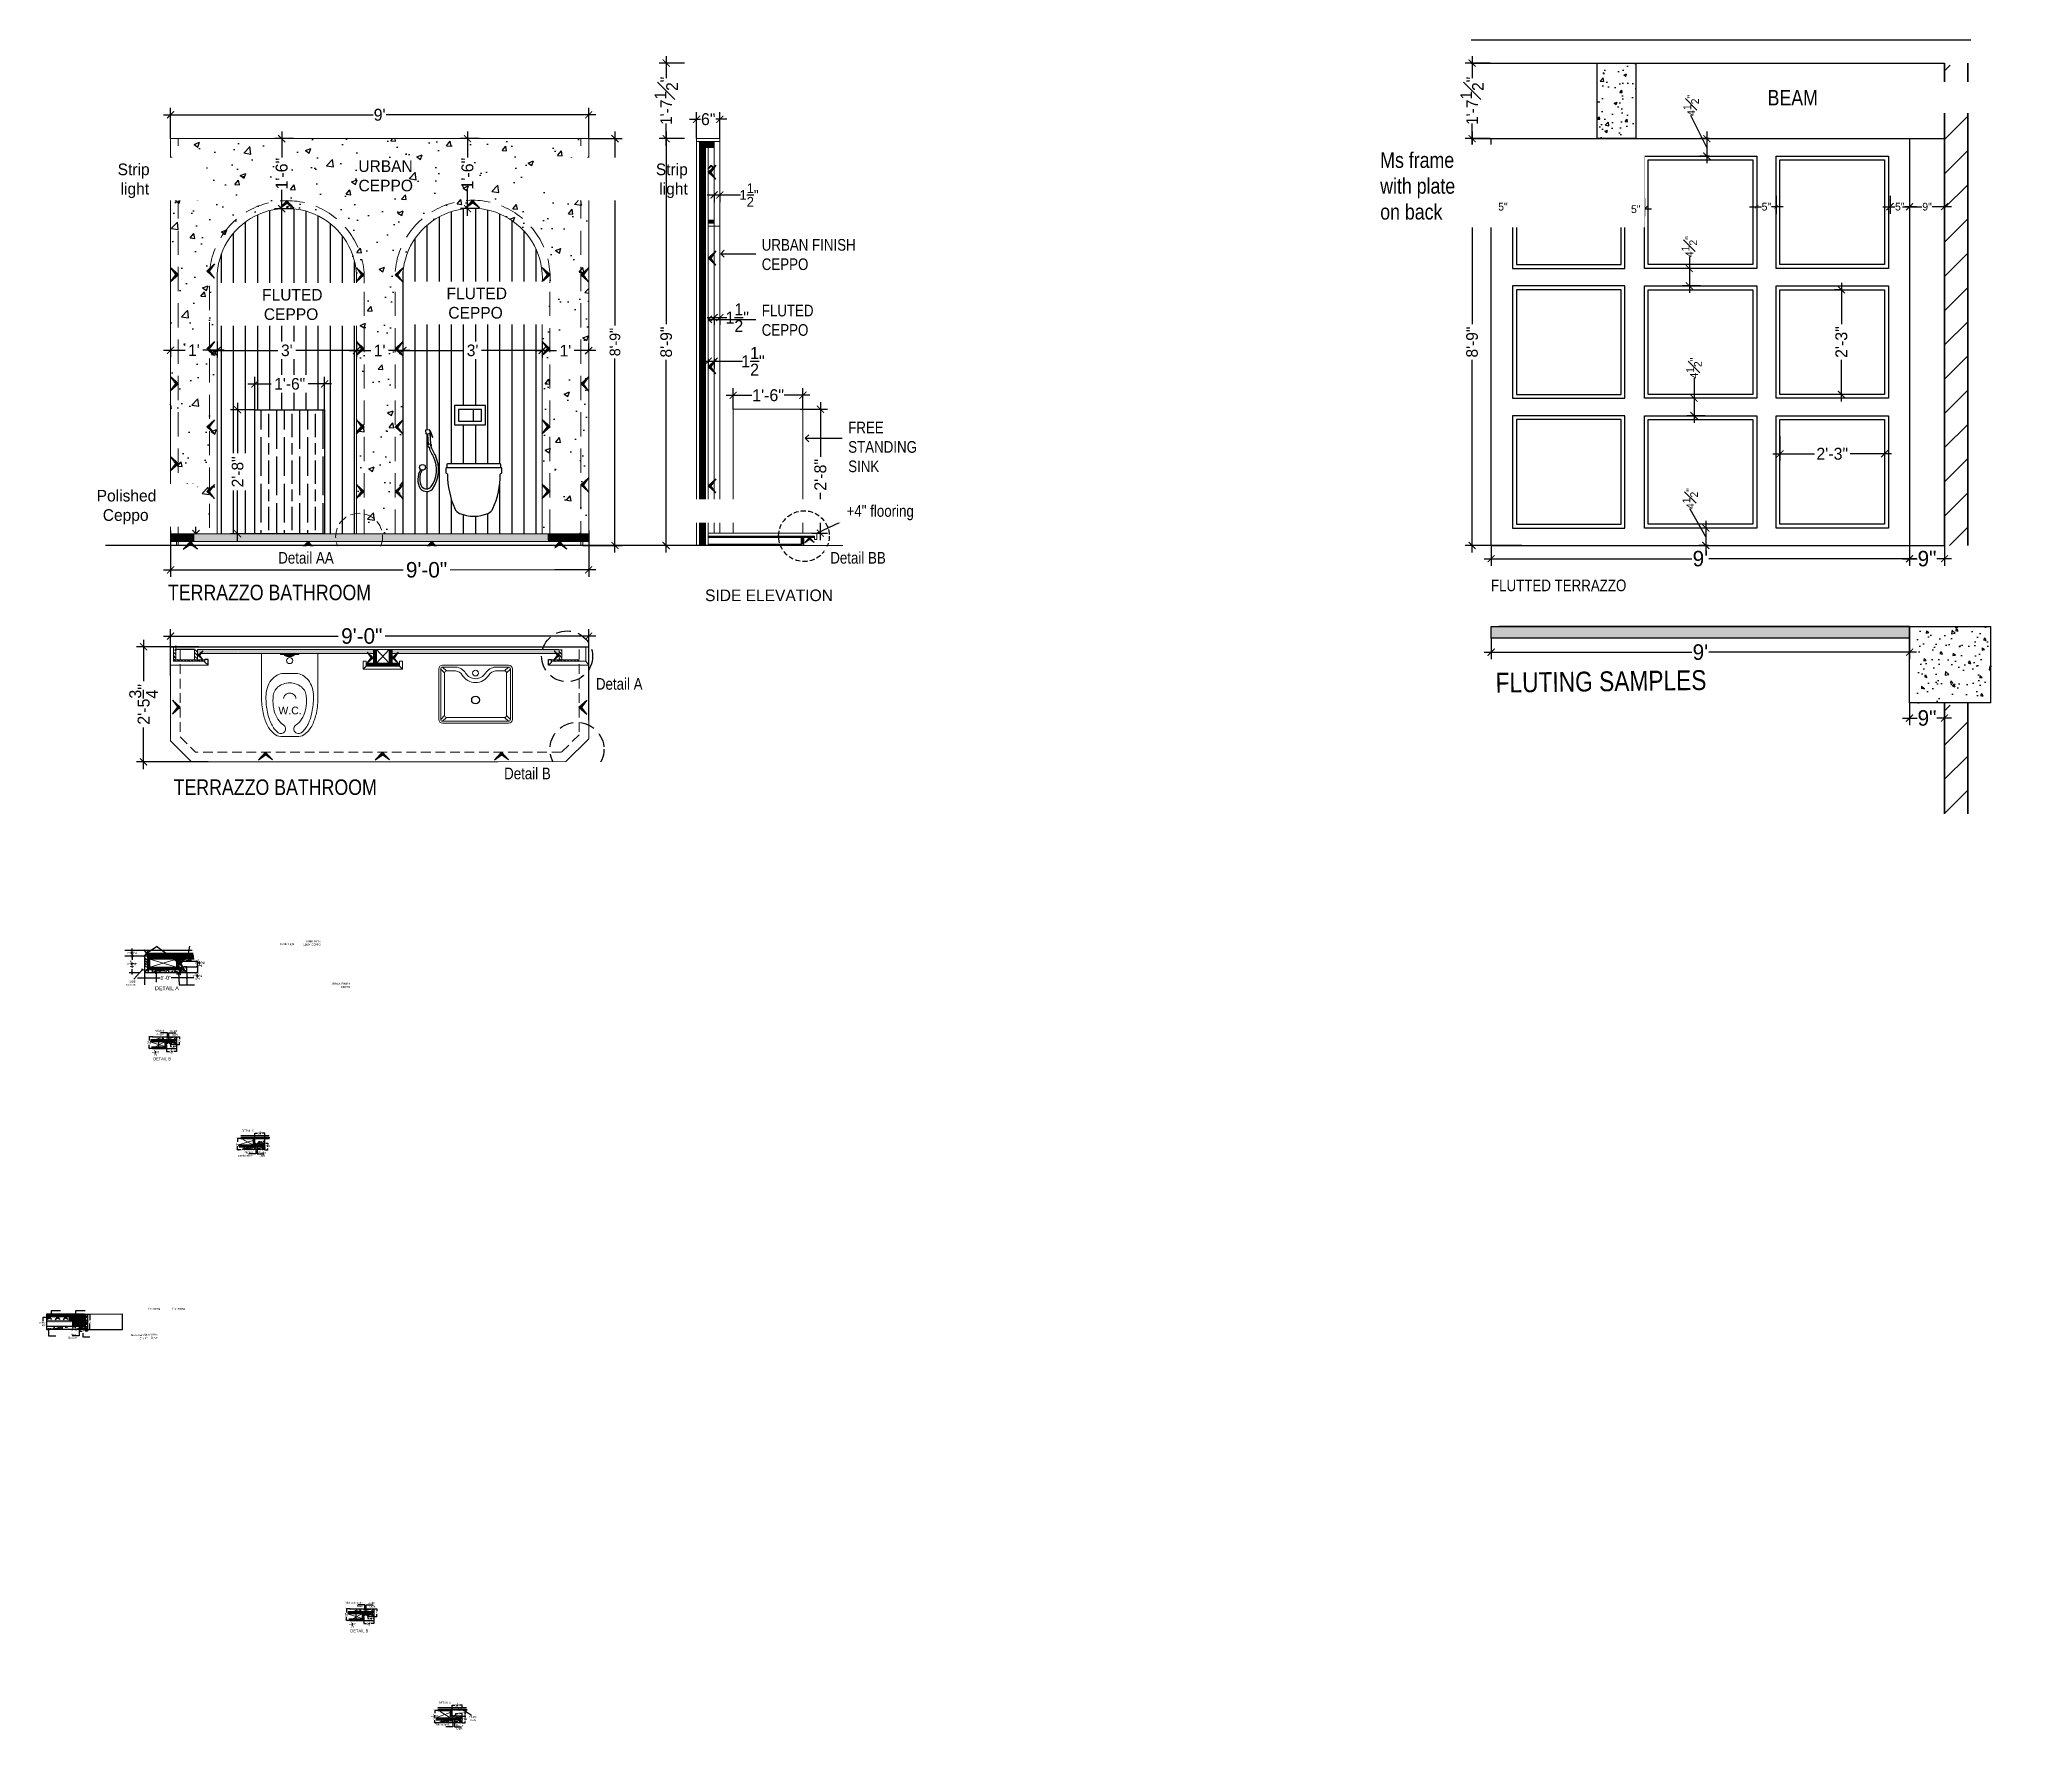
# Model space of a CAD drawing. Header units: inches. Extents: x -137722 to 81594, y -22256 to -1207.
# Drawn here: x -62794 to -62280, y -2387 to -1951 of the extents above; entities that cross this region are included whole.
import ezdxf

# ---------------------------------------------------------------- set-up
doc = ezdxf.new("R2010")
doc.units = ezdxf.units.IN
doc.header["$LTSCALE"] = 0.05
doc.header["$MEASUREMENT"] = 0
doc.header["$PDMODE"] = 3
doc.header["$PDSIZE"] = -4
doc.linetypes.add('A2-XREF-115_FURN$0$HIDDEN', pattern=[0.375, 0.25, -0.125])
doc.linetypes.add('DASHED2', pattern=[0.375, 0.25, -0.125])
doc.layers.get('Defpoints').update_dxf_attribs({"linetype": 'DASHED2'})
for name, color, linetype in [('00 floor', 7, 'Continuous'), ('beam', 7, 'Continuous'), ('Civil Dimension - Text', 7, 'Continuous'), ('Flooring Hatch', 251, 'Continuous'), ('FURNIITURE', 6, 'Continuous'), ('Furniture Layout', 6, 'Continuous'), ('HATCH', 251, 'Continuous'), ('SECTIONCUTEDGES', 7, 'Continuous'), ('T-furniture', 7, 'Continuous'), ('text', 176, 'Continuous'), ('Vector Graphics', 7, 'Continuous')]:
    doc.layers.add(name, color=color, linetype=linetype)
doc.layers.add('FURNITURE', color=36, linetype='Continuous', lineweight=18)
doc.layers.add('WALL', color=7, linetype='Continuous', lineweight=35)
doc.styles.add('4MMOF3-8', font='ARIALN.TTF', dxfattribs={"height": 5.12})
doc.styles.add('9-128OF1-4', font='stylu.ttf')
doc.styles.add('ARIAL1', font='romans.shx', dxfattribs={"width": 0.85})
doc.styles.get("Standard").update_dxf_attribs({"font": 'stylu.ttf', "height": 6})
doc.styles.add('times', font='arial.ttf')
doc.dimstyles.new('Annotative', dxfattribs={"dimtxt": 6, "dimasz": 0.18, "dimexe": 0.18, "dimexo": 0.0625, "dimgap": 0.09, "dimtad": 0, "dimtih": 1, "dimtoh": 1, "dimdec": 3, "dimzin": 0, "dimdsep": 46, "dimlunit": 4, "dimtxsty": 'Standard', "dimcen": 0.09, "dimadec": 0, "dimazin": 0, "dimtfac": 1, "dimtdec": 3, "dimtofl": 0, "dimtmove": 0, "dimatfit": 3, "dimfxl": 1, "dimtolj": 1, "dimtzin": 0, "dimarcsym": 0})
doc.dimstyles.new('DIM 1-4', dxfattribs={"dimtxt": 3.0792, "dimasz": 1.82, "dimexe": 1.82, "dimexo": 0, "dimgap": 0.09, "dimtad": 0, "dimzin": 0, "dimdsep": 46, "dimlunit": 4, "dimtxsty": '9-128OF1-4', "dimblk": 'ARCHTICK', "dimcen": 1.8125, "dimdle": 1.82, "dimclrd": 8, "dimclre": 8, "dimadec": 0, "dimazin": 0, "dimtfac": 1, "dimtofl": 0, "dimtmove": 0, "dimatfit": 3, "dimldrblk": 'OPEN90', "dimfxl": 1, "dimtolj": 1, "dimtzin": 0, "dimlwd": -1, "dimarcsym": 0})
pattern_1 = [(320, (-54348.9169, -68855.6186), (-0.123527825, -1.411929493), [0.147637795, -1.624015748]), (265, (-54348.9169, -68855.6186), (1.480693177, 0.273132546), [0.118110236, -1.299212598]), (10.4514445, (-54348.9271, -68855.7363), (1.357165337, -1.138796942), [0.12547282, -1.380201008]), (316.1842, (-54348.5232, -68855.6186), (-0.325825356, -2.10086876), [0.22145669, -2.43602362]), (6.6356355, (-54348.5503, -68855.7937), (1.9175563, -1.83988572), [0.188209335, -2.07030268]), (261.184164, (-54348.5232, -68855.6186), (1.9175563, -1.83988572), [0.177165354, -1.9488189]), (291, (-54348.6216, -68855.8155), (-0.792556871, -1.175013882), [0.147637795, -1.624015748]), (236, (-54348.6216, -68855.8155), (1.42746072, -0.47896719), [0.118110236, -1.299212598]), (341.4514447, (-54348.6876, -68855.9134), (0.634903844, -1.653981057), [0.125472815, -1.380201008]), (307.5, (-54348.91685, -68855.6186), (0.655302862, -0.023936723), [0, -1.283464567, 0, -1.318897638, 0, -1.304133858]), (277.5, (-54348.91685, -68855.6186), (0.776401008, -0.51785342), [0, -0.751968504, 0, -1.253937008, 0, -0.497047244]), (237.5, (-54348.91685, -68855.17964), (-0.044399354, -1.0508315673), [0, -0.492125984, 0, -1.535433071, 0, -2.037401575]), (227.5, (-54348.9169, -68854.9828), (0.197057052, -1.14800427), [0, -0.63976378, 0, -1.01968504, 0, -1.446850394])]
pattern_2 = [(315, (-54341.78057, -68855.6186), (0.441941738, 0.441941738), [])]
pattern_3 = [(315, (-54358.39426, -68855.6186), (0.441941738, 0.441941738), [])]
pattern_4 = [(45, (8243.08503, 6705.74944), (-0.08838834765, 0.08838834765), [])]
pattern_5 = [(45, (-59216.90206, -1767.62976), (-0.17399281, 0.17399281), [])]
pattern_6 = [(50, (-59809.8156, -1660.4309), (1.4119295, -0.12352782), [0.1476378, -1.62401575]), (355, (-59809.8156, -1660.4309), (-0.27313255, 1.4806932), [0.11811024, -1.2992126]), (100.451444, (-59809.698, -1660.4412), (1.13879694, 1.35716534), [0.1254728, -1.380201]), (46.1842, (-59809.8156, -1660.0372), (2.1008688, -0.3258254), [0.2214567, -2.4360236]), (96.635635, (-59809.6406, -1660.0643), (1.8398857, 1.9175563), [0.1882093, -2.0703027]), (351.18416, (-59809.8156, -1660.0372), (1.8398857, 1.9175563), [0.1771654, -1.9488189]), (21, (-59809.6188, -1660.1356), (1.1750139, -0.79255687), [0.1476378, -1.62401575]), (326, (-59809.6188, -1660.1356), (0.4789672, 1.4274607), [0.11811024, -1.2992126]), (71.451445, (-59809.5209, -1660.2016), (1.65398106, 0.63490384), [0.1254728, -1.380201]), (37.5, (-59809.81563, -1660.43086), (0.02393672, 0.65530286), [0, -1.28346457, 0, -1.31889764, 0, -1.30413386]), (7.5, (-59809.8156, -1660.43086), (0.51785342, 0.776401), [0, -0.7519685, 0, -1.253937, 0, -0.49704724]), (327.5, (-59810.2546, -1660.43086), (1.05083157, -0.04439935), [0, -0.49212598, 0, -1.53543307, 0, -2.03740157]), (317.5, (-59810.45145, -1660.4309), (1.14800427, 0.19705705), [0, -0.63976378, 0, -1.01968504, 0, -1.4468504])]
pattern_7 = [(225, (-66295.94777, -2677.56258), (0.17399281, -0.17399281), [])]
pattern_8 = [(230, (16197.2603, 43478.5723), (-0.847157696, 0.074116695), [0.088582677, -0.974409449]), (175, (16197.2603, 43478.5723), (0.163879528, -0.888415906), [0.070866142, -0.779527559]), (280.4514445, (16197.1897, 43478.57844), (-0.6832781654, -0.814299202), [0.075283691, -0.828120605]), (226.1842, (16197.2603, 43478.336), (-1.260521257, 0.195495214), [0.132874016, -1.461614173]), (276.6356355, (16197.1553, 43478.3523), (-1.103931432, -1.15053378), [0.1129256, -1.242181606]), (171.184164, (16197.2603, 43478.336), (-1.103931431, -1.15053378), [0.106299213, -1.16929134]), (201, (16197.1422, 43478.3951), (-0.7050083293, 0.475534123), [0.088582677, -0.974409449]), (146, (16197.1422, 43478.3951), (-0.287380313, -0.856476431), [0.070866142, -0.779527559]), (251.4514447, (16197.08346, 43478.4347), (-0.992388634, -0.3809423065), [0.075283689, -0.828120605]), (217.5, (16197.26032, 43478.57227), (-0.0143620338, -0.3931817171), [0, -0.7700787402, 0, -0.7913385827, 0, -0.782480315]), (187.5, (16197.2603, 43478.57227), (-0.310712052, -0.4658406046), [0, -0.4511811024, 0, -0.7523622047, 0, -0.2982283465]), (147.5, (16197.5237, 43478.57227), (-0.6304989404, 0.0266396123), [0, -0.2952755906, 0, -0.9212598425, 0, -1.222440945]), (137.5, (16197.6418, 43478.57227), (-0.6888025622, -0.118234231), [0, -0.3838582677, 0, -0.6118110236, 0, -0.8681102362])]
pattern_9 = [(50, (0, 0), (1.075890274, -0.094128202), [0.1125, -1.2375]), (355, (0, 0), (-0.208127, 1.1282882), [0.09, -0.99]), (100.4514445, (0.0897, -0.0078), (0.86776327, 1.034159986), [0.095610288, -1.051713168]), (46.1842, (0, 0.3), (1.600861996, -0.24827892), [0.16875, -1.85625]), (96.6356355, (0.1334, 0.2793), (1.40199292, 1.4611779), [0.143415513, -1.57757064]), (351.184164, (0, 0.3), (1.401992918, 1.4611779), [0.135, -1.485]), (21, (0.15, 0.225), (0.895360578, -0.603928336), [0.1125, -1.2375]), (326, (0.15, 0.225), (0.364972998, 1.087725068), [0.09, -0.99]), (71.4514447, (0.2246, 0.1747), (1.260333565, 0.48379673), [0.095610285, -1.051713168]), (37.5, (0, 0), (0.018239783, 0.4993407807), [0, -0.978, 0, -1.005, 0, -0.99375]), (7.5, (0, 0), (0.394604306, 0.591617568), [0, -0.573, 0, -0.9555, 0, -0.37875]), (327.5, (-0.3345, 0), (0.8007336543, -0.0338323076), [0, -0.375, 0, -1.17, 0, -1.5525]), (317.5, (-0.4845, 0), (0.874779254, 0.1501574735), [0, -0.4875, 0, -0.777, 0, -1.1025])]
pattern_10 = [(45, (-59165.9882, -1915.26263), (-0.17399281, 0.17399281), [])]
pattern_11 = [(50, (-59758.9018, -1808.0637), (1.4119295, -0.12352782), [0.1476378, -1.62401575]), (355, (-59758.9018, -1808.0637), (-0.27313255, 1.4806932), [0.11811024, -1.2992126]), (100.451444, (-59758.7841, -1808.074), (1.13879694, 1.35716534), [0.1254728, -1.380201]), (46.1842, (-59758.9018, -1807.67), (2.1008688, -0.3258254), [0.2214567, -2.4360236]), (96.635635, (-59758.7267, -1807.6972), (1.8398857, 1.9175563), [0.1882093, -2.0703027]), (351.18416, (-59758.9018, -1807.67), (1.8398857, 1.9175563), [0.1771654, -1.9488189]), (21, (-59758.7049, -1807.7685), (1.1750139, -0.79255687), [0.1476378, -1.62401575]), (326, (-59758.7049, -1807.7685), (0.4789672, 1.4274607), [0.11811024, -1.2992126]), (71.451445, (-59758.607, -1807.8345), (1.65398106, 0.63490384), [0.1254728, -1.380201]), (37.5, (-59758.90176, -1808.06373), (0.02393672, 0.65530286), [0, -1.28346457, 0, -1.31889764, 0, -1.30413386]), (7.5, (-59758.90176, -1808.0637), (0.51785342, 0.776401), [0, -0.7519685, 0, -1.253937, 0, -0.49704724]), (327.5, (-59759.34073, -1808.06373), (1.05083157, -0.04439935), [0, -0.49212598, 0, -1.53543307, 0, -2.03740157]), (317.5, (-59759.5376, -1808.0637), (1.14800427, 0.19705705), [0, -0.63976378, 0, -1.01968504, 0, -1.4468504])]
pattern_12 = [(225, (-66245.0339, -2825.19545), (0.17399281, -0.17399281), [])]

msp = doc.modelspace()

# ---------------------------------------------------------------- texts
at = {"layer": 'T-furniture', "color": 1, "insert": (-62729.5333, -2122.8124), "char_height": 1.943628, "width": 18.414923, "attachment_point": 2, "style": 'times'}
msp.add_mtext('{\\C7; W.C.}', dxfattribs=at)
at = {"layer": 'text', "ltscale": 50, "insert": (-62419.1843, -2091.5067), "char_height": 3, "attachment_point": 4, "style": '4MMOF3-8', "bg_fill": 2}
msp.add_mtext_dynamic_manual_height_columns('FLUTTED TERRAZZO ', width=69.876759, gutter_width=15.396, heights=[0], dxfattribs=at)
at = {"layer": 'text', "ltscale": 50, "insert": (-62418.0055, -2116.6562), "char_height": 5.12, "width": 66.281096, "attachment_point": 4, "rotation": 0.748841, "style": '4MMOF3-8', "bg_fill": 2}
msp.add_mtext('FLUTING SAMPLES ', dxfattribs=at)
at = {"layer": 'text', "ltscale": 50, "style": '9-128OF1-4'}
for s, width, insert, char_height, attachment_point in [('Profile Light', 35.692019, (-62728.09, -2184.4812), 0.5, 9), ('18MM PLY+\\P18MM CEPPO ', 35.692019, (-62721.2424, -2184.4812), 0.5, 9), ('SIDE \\PFASCIA', 27.734554, (-62769.0329, -2194.8443), 0.5, 9), ('{\\C242;\\c2564301;DETAIL A }', 27.734554, (-62757.8768, -2194.9682), 1, 3), ('URBAN FINISH\\PCEPPO', 40.831311, (-62713.6291, -2195.4055), 0.5, 9), ('{\\C256;\\c0;Polished\\P Ceppo}', 27.734554, (-62761.6352, -2207.7003), 0.5, 9), ('Profile\\P Light', 27.734554, (-62758.0928, -2207.7688), 0.5, 9), ('{\\C242;\\c2564301;DETAIL B }', 27.734554, (-62759.8842, -2213.3005), 0.75, 3), ('{\\C242;\\c2564301;DETAIL C }', 27.734554, (-62741.6467, -2231.9961), 0.5, 1), ('\\pi25.53177;Flutted \\P\\pi23.93002;panda white', 27.734554, (-62766.4898, -2239.052), 0.5, 7), ('Profile\\P Light', 27.734554, (-62737.2872, -2239.0656), 0.5, 7), ('Ply boxing ', 27.734554, (-62762.657, -2278.5436), 0.5, 9), ('Ply boxing ', 27.734554, (-62756.3021, -2278.5436), 0.5, 9), ('profile \\Plight', 27.734554, (-62792.3157, -2282.7289), 0.4, 9), ('8mm\\P Groove', 27.734554, (-62784.163, -2285.9191), 0.5, 9), ('Stone framing\\P2" x 4"', 27.734554, (-62766.0013, -2286.0562), 0.5, 9), ('New White\\PDove', 27.734554, (-62763.3896, -2285.9191), 0.5, 9), ('{\\C244;\\c1973145;Michaelangelo \\Pbase}', 27.734554, (-62710.4434, -2355.1603), 0.5, 9), ('Profile\\P Light', 27.734554, (-62707.1789, -2355.4017), 0.5, 9), ('{\\C242;\\c2564301;DETAIL B }', 27.734554, (-62708.9703, -2360.9334), 0.75, 3), ('{\\C242;\\c2564301;DETAIL A}', 27.734554, (-62690.7328, -2379.629), 0.5, 1), ('\\pi24.14451;Michangelo', 27.734554, (-62715.576, -2385.8955), 0.5, 7), ('Profile\\P Light', 27.734554, (-62686.3733, -2386.9485), 0.5, 7), ('Fluted\\P Viola', 27.734554, (-62682.9181, -2384.6086), 0.5, 7)]:
    msp.add_mtext_dynamic_manual_height_columns(s, width=width, gutter_width=0.6061, heights=[0], dxfattribs=dict(at, insert=insert, char_height=char_height, attachment_point=attachment_point))

# ---------------------------------------------------------------- blocks, each defined once
blk = doc.blocks.new('adwawd')
at = {"layer": 'Flooring Hatch', "ltscale": 50, "true_color": 0xcd6928, "transparency": 33554687}
h = blk.add_hatch(color=32, dxfattribs=at)
h.dxf.hatch_style = 1
h.paths.add_polyline_path([(-77941.3, -7094), (-77946, -7099.1), (-77941.3, -7095.7), (-77936.7, -7099.1)])
at = {"layer": 'Civil Dimension - Text', "color": 2, "ltscale": 50}
for p, q in [((-77941.3, -7094), (-77946, -7099.1)), ((-77946, -7099.1), (-77941.3, -7095.7)), ((-77941.3, -7094), (-77936.7, -7099.1)), ((-77936.7, -7099.1), (-77941.3, -7095.7))]:
    blk.add_line(p, q, dxfattribs=at)
blk = doc.blocks.new('_ArchTick')
at = {"color": 0, "const_width": 0.15}
blk.add_lwpolyline([(-0.5, -0.5), (0.5, 0.5)], dxfattribs=at)
blk = doc.blocks.new('*D443')
at = {"layer": 'Civil Dimension - Text', "color": 8, "ltscale": 50, "transparency": 16777216}
for p, q in [((-62740.06, -2039.49), (-62733.29, -2039.49)), ((-62718.42, -2039.49), (-62725.2, -2039.49))]:
    blk.add_line(p, q, dxfattribs=at)
at = {"layer": 'Civil Dimension - Text', "color": 8, "lineweight": -2, "ltscale": 50, "transparency": 16777216}
for p, q in [((-62738.24, -2046.19), (-62738.24, -2037.67)), ((-62720.24, -2046.19), (-62720.24, -2037.67))]:
    blk.add_line(p, q, dxfattribs=at)
at = {"layer": 'Defpoints', "color": 0, "ltscale": 50, "transparency": 16777216}
for p in [(-62738.24, -2039.49), (-62738.24, -2046.19), (-62720.24, -2046.19)]:
    blk.add_point(p, dxfattribs=at)
at = {"layer": 'Civil Dimension - Text', "color": 8, "ltscale": 50, "transparency": 16777216, "xscale": 1.82, "yscale": 1.82, "zscale": 1.82, "rotation": 180}
blk.add_blockref('_ArchTick', (-62738.24, -2039.49), dxfattribs=at)
at = {"layer": 'Civil Dimension - Text', "color": 8, "ltscale": 50, "transparency": 16777216, "xscale": 1.82, "yscale": 1.82, "zscale": 1.82}
blk.add_blockref('_ArchTick', (-62720.24, -2039.49), dxfattribs=at)
at = {"layer": 'Civil Dimension - Text', "color": 0, "ltscale": 50, "transparency": 16777216, "insert": (-62729.24, -2039.49), "char_height": 3, "attachment_point": 5, "style": '9-128OF1-4', "bg_fill": 3, "box_fill_scale": 1.25, "bg_fill_color": 256, "bg_fill_true_color": 13158600, "bg_fill_transparency": 0}
blk.add_mtext('\\A1;1\'-6"', dxfattribs=at)
blk = doc.blocks.new('_Open90')
at = {"color": 0, "linetype": 'ByBlock', "lineweight": -2}
for p, q in [((0, 0), (-1, 0)), ((-0.5, 0.5), (0, 0)), ((0, 0), (-0.5, -0.5))]:
    blk.add_line(p, q, dxfattribs=at)
blk = doc.blocks.new('*D444')
at = {"layer": 'Civil Dimension - Text', "color": 8, "lineweight": -2, "ltscale": 50, "transparency": 16777216}
for p, q in [((-62738.24, -2046.19), (-62744.51, -2046.19)), ((-62738.24, -2078.19), (-62744.51, -2078.19))]:
    blk.add_line(p, q, dxfattribs=at)
at = {"layer": 'Civil Dimension - Text', "color": 8, "ltscale": 50, "transparency": 16777216}
for p, q in [((-62742.69, -2044.37), (-62742.69, -2057.7)), ((-62742.69, -2080.01), (-62742.69, -2066.68))]:
    blk.add_line(p, q, dxfattribs=at)
at = {"layer": 'Defpoints', "color": 0, "ltscale": 50, "transparency": 16777216}
for p in [(-62738.24, -2046.19), (-62742.69, -2078.19), (-62738.24, -2078.19)]:
    blk.add_point(p, dxfattribs=at)
at = {"layer": 'Civil Dimension - Text', "color": 8, "ltscale": 50, "transparency": 16777216, "xscale": 1.82, "yscale": 1.82, "zscale": 1.82}
for p, rotation in [((-62742.69, -2046.19), 90), ((-62742.69, -2078.19), 270)]:
    blk.add_blockref('_ArchTick', p, dxfattribs=dict(at, rotation=rotation))
at = {"layer": 'Civil Dimension - Text', "color": 0, "ltscale": 50, "transparency": 16777216, "insert": (-62742.69, -2062.19), "char_height": 3, "attachment_point": 5, "rotation": 90, "style": '9-128OF1-4', "bg_fill": 3, "box_fill_scale": 1.25, "bg_fill_color": 256, "bg_fill_true_color": 13158600, "bg_fill_transparency": 0}
blk.add_mtext('\\A1;2\'-8"', dxfattribs=at)
blk = doc.blocks.new('*D445')
at = {"layer": 'Civil Dimension - Text', "color": 8, "ltscale": 50, "transparency": 16777216}
for p, q in [((-62645.29, -1974.37), (-62645.29, -2024.45)), ((-62645.29, -2083.01), (-62645.29, -2032.93))]:
    blk.add_line(p, q, dxfattribs=at)
at = {"layer": 'Civil Dimension - Text', "color": 8, "lineweight": -2, "ltscale": 50, "transparency": 16777216}
for p, q in [((-62652.08, -1976.19), (-62643.47, -1976.19)), ((-62653.58, -2081.19), (-62643.47, -2081.19))]:
    blk.add_line(p, q, dxfattribs=at)
at = {"layer": 'Defpoints', "color": 0, "ltscale": 50, "transparency": 16777216}
for p in [(-62652.08, -1976.19), (-62653.58, -2081.19), (-62645.29, -2081.19)]:
    blk.add_point(p, dxfattribs=at)
at = {"layer": 'Civil Dimension - Text', "color": 8, "ltscale": 50, "transparency": 16777216, "xscale": 1.82, "yscale": 1.82, "zscale": 1.82}
for p, rotation in [((-62645.29, -1976.19), 90), ((-62645.29, -2081.19), 270)]:
    blk.add_blockref('_ArchTick', p, dxfattribs=dict(at, rotation=rotation))
at = {"layer": 'Civil Dimension - Text', "color": 0, "ltscale": 50, "transparency": 16777216, "insert": (-62645.29, -2028.69), "char_height": 2.75, "attachment_point": 5, "rotation": 90, "style": '9-128OF1-4'}
blk.add_mtext('\\A1;8\'-9"', dxfattribs=at)
blk = doc.blocks.new('*D446')
at = {"layer": 'Civil Dimension - Text', "color": 8, "lineweight": -2, "ltscale": 50, "transparency": 16777216}
for p, q in [((-62760, -2077.29), (-62760, -2089.31)), ((-62652.08, -2077.29), (-62652.08, -2089.31))]:
    blk.add_line(p, q, dxfattribs=at)
at = {"layer": 'Civil Dimension - Text', "color": 8, "ltscale": 50, "transparency": 16777216}
for p, q in [((-62761.82, -2087.49), (-62699.99, -2087.49)), ((-62650.26, -2087.49), (-62687.87, -2087.49))]:
    blk.add_line(p, q, dxfattribs=at)
at = {"layer": 'Defpoints', "color": 0, "ltscale": 50, "transparency": 16777216}
for p in [(-62760, -2077.29), (-62652.08, -2077.29), (-62652.08, -2087.49)]:
    blk.add_point(p, dxfattribs=at)
at = {"layer": 'Civil Dimension - Text', "color": 8, "ltscale": 50, "transparency": 16777216, "xscale": 1.82, "yscale": 1.82, "zscale": 1.82, "rotation": 180}
blk.add_blockref('_ArchTick', (-62760, -2087.49), dxfattribs=at)
at = {"layer": 'Civil Dimension - Text', "color": 8, "ltscale": 50, "transparency": 16777216, "xscale": 1.82, "yscale": 1.82, "zscale": 1.82}
blk.add_blockref('_ArchTick', (-62652.08, -2087.49), dxfattribs=at)
at = {"layer": 'Civil Dimension - Text', "color": 0, "ltscale": 50, "transparency": 16777216, "insert": (-62693.93, -2087.49), "char_height": 4, "attachment_point": 5, "style": '9-128OF1-4'}
blk.add_mtext('\\A1;9\'-0"', dxfattribs=at)
blk = doc.blocks.new('*D447')
at = {"layer": 'Civil Dimension - Text', "color": 8, "lineweight": -2, "ltscale": 50, "transparency": 16777216}
for p, q in [((-62752.74, -2107.32), (-62768.78, -2107.32)), ((-62750.27, -2137.07), (-62768.78, -2137.07))]:
    blk.add_line(p, q, dxfattribs=at)
at = {"layer": 'Civil Dimension - Text', "color": 8, "ltscale": 50, "transparency": 16777216}
for p, q in [((-62766.96, -2105.5), (-62766.96, -2116.19)), ((-62766.96, -2138.89), (-62766.96, -2128.21))]:
    blk.add_line(p, q, dxfattribs=at)
at = {"layer": 'Defpoints', "color": 0, "ltscale": 50, "transparency": 16777216}
for p in [(-62752.74, -2107.32), (-62766.96, -2137.07), (-62750.27, -2137.07)]:
    blk.add_point(p, dxfattribs=at)
at = {"layer": 'Civil Dimension - Text', "color": 8, "ltscale": 50, "transparency": 16777216, "xscale": 1.82, "yscale": 1.82, "zscale": 1.82}
for p, rotation in [((-62766.96, -2107.32), 90), ((-62766.96, -2137.07), 270)]:
    blk.add_blockref('_ArchTick', p, dxfattribs=dict(at, rotation=rotation))
at = {"layer": 'Civil Dimension - Text', "ltscale": 50, "transparency": 16777216, "insert": (-62766.96, -2122.2), "char_height": 3.0792, "attachment_point": 5, "rotation": 90, "style": '9-128OF1-4'}
blk.add_mtext('\\A1;2\'-5{\\H1x;\\S3/4;}"', dxfattribs=at)
blk = doc.blocks.new('*D448')
at = {"layer": 'Civil Dimension - Text', "color": 8, "lineweight": -2, "ltscale": 50, "transparency": 16777216}
for p, q in [((-62614.78, -2046.03), (-62614.78, -2040.61)), ((-62596.78, -2046.03), (-62596.78, -2040.61))]:
    blk.add_line(p, q, dxfattribs=at)
at = {"layer": 'Civil Dimension - Text', "color": 8, "ltscale": 50, "transparency": 16777216}
for p, q in [((-62616.6, -2042.43), (-62609.93, -2042.43)), ((-62594.96, -2042.43), (-62601.63, -2042.43))]:
    blk.add_line(p, q, dxfattribs=at)
at = {"layer": 'Defpoints', "color": 0, "ltscale": 50, "transparency": 16777216}
for p in [(-62614.78, -2046.03), (-62596.78, -2042.43), (-62596.78, -2046.03)]:
    blk.add_point(p, dxfattribs=at)
at = {"layer": 'Civil Dimension - Text', "color": 8, "ltscale": 50, "transparency": 16777216, "xscale": 1.82, "yscale": 1.82, "zscale": 1.82, "rotation": 180}
blk.add_blockref('_ArchTick', (-62614.78, -2042.43), dxfattribs=at)
at = {"layer": 'Civil Dimension - Text', "color": 8, "ltscale": 50, "transparency": 16777216, "xscale": 1.82, "yscale": 1.82, "zscale": 1.82}
blk.add_blockref('_ArchTick', (-62596.78, -2042.43), dxfattribs=at)
at = {"layer": 'Civil Dimension - Text', "ltscale": 50, "transparency": 16777216, "insert": (-62605.78, -2042.43), "char_height": 3.079, "attachment_point": 5, "style": '9-128OF1-4'}
blk.add_mtext('\\A1;1\'-6"', dxfattribs=at)
blk = doc.blocks.new('*D449')
at = {"layer": 'Civil Dimension - Text', "color": 8, "lineweight": -2, "ltscale": 50, "transparency": 16777216}
for p, q in [((-62597.52, -2046.03), (-62590.46, -2046.03)), ((-62594.52, -2078.03), (-62590.46, -2078.03))]:
    blk.add_line(p, q, dxfattribs=at)
at = {"layer": 'Civil Dimension - Text', "color": 8, "ltscale": 50, "transparency": 16777216}
for p, q in [((-62592.28, -2044.21), (-62592.28, -2058.35)), ((-62592.28, -2079.85), (-62592.28, -2067.56))]:
    blk.add_line(p, q, dxfattribs=at)
at = {"layer": 'Defpoints', "color": 0, "ltscale": 50, "transparency": 16777216}
for p in [(-62597.52, -2046.03), (-62594.52, -2078.03), (-62592.28, -2078.03)]:
    blk.add_point(p, dxfattribs=at)
at = {"layer": 'Civil Dimension - Text', "color": 8, "ltscale": 50, "transparency": 16777216, "xscale": 1.82, "yscale": 1.82, "zscale": 1.82}
for p, rotation in [((-62592.28, -2046.03), 90), ((-62592.28, -2078.03), 270)]:
    blk.add_blockref('_ArchTick', p, dxfattribs=dict(at, rotation=rotation))
at = {"layer": 'Civil Dimension - Text', "ltscale": 50, "transparency": 16777216, "insert": (-62592.28, -2062.95), "char_height": 3.079, "attachment_point": 5, "rotation": 90, "style": '9-128OF1-4'}
blk.add_mtext('\\A1;2\'-8"', dxfattribs=at)
blk = doc.blocks.new('*D450')
at = {"layer": 'Civil Dimension - Text', "color": 8, "lineweight": -2, "ltscale": 50, "transparency": 16777216}
for p, q in [((-62624.22, -1976.19), (-62624.22, -1969.37)), ((-62618.22, -1976.19), (-62618.22, -1969.37))]:
    blk.add_line(p, q, dxfattribs=at)
at = {"layer": 'Civil Dimension - Text', "color": 8, "ltscale": 50, "transparency": 16777216}
for p, q in [((-62626.04, -1971.19), (-62623.19, -1971.19)), ((-62616.4, -1971.19), (-62619.25, -1971.19))]:
    blk.add_line(p, q, dxfattribs=at)
at = {"layer": 'Defpoints', "color": 0, "ltscale": 50, "transparency": 16777216}
for p in [(-62624.22, -1971.19), (-62624.22, -1976.19), (-62618.22, -1976.19)]:
    blk.add_point(p, dxfattribs=at)
at = {"layer": 'Civil Dimension - Text', "color": 8, "ltscale": 50, "transparency": 16777216, "xscale": 1.82, "yscale": 1.82, "zscale": 1.82, "rotation": 180}
blk.add_blockref('_ArchTick', (-62624.22, -1971.19), dxfattribs=at)
at = {"layer": 'Civil Dimension - Text', "color": 8, "ltscale": 50, "transparency": 16777216, "xscale": 1.82, "yscale": 1.82, "zscale": 1.82}
blk.add_blockref('_ArchTick', (-62618.22, -1971.19), dxfattribs=at)
at = {"layer": 'Civil Dimension - Text', "ltscale": 50, "transparency": 16777216, "insert": (-62621.22, -1971.19), "char_height": 3.079, "attachment_point": 5, "style": '9-128OF1-4'}
blk.add_mtext('\\A1;6"', dxfattribs=at)
blk = doc.blocks.new('*D451')
at = {"layer": 'Civil Dimension - Text', "color": 8, "ltscale": 50, "transparency": 16777216}
for p, q in [((-62621.54, -1990.73), (-62618.22, -1990.73)), ((-62618.22, -1990.73), (-62612.87, -1990.73))]:
    blk.add_line(p, q, dxfattribs=at)
at = {"layer": 'Civil Dimension - Text', "color": 8, "lineweight": -2, "ltscale": 50, "transparency": 16777216}
for p, q in [((-62619.72, -1990.25), (-62619.72, -1992.55)), ((-62618.22, -1990.25), (-62618.22, -1992.55))]:
    blk.add_line(p, q, dxfattribs=at)
at = {"layer": 'Defpoints', "color": 0, "ltscale": 50, "transparency": 16777216}
for p in [(-62619.72, -1990.25), (-62618.22, -1990.25), (-62618.22, -1990.73)]:
    blk.add_point(p, dxfattribs=at)
at = {"layer": 'Civil Dimension - Text', "color": 8, "ltscale": 50, "transparency": 16777216, "xscale": 1.82, "yscale": 1.82, "zscale": 1.82, "rotation": 180}
blk.add_blockref('_ArchTick', (-62619.72, -1990.73), dxfattribs=at)
at = {"layer": 'Civil Dimension - Text', "color": 8, "ltscale": 50, "transparency": 16777216, "xscale": 1.82, "yscale": 1.82, "zscale": 1.82}
blk.add_blockref('_ArchTick', (-62618.22, -1990.73), dxfattribs=at)
at = {"layer": 'Civil Dimension - Text', "ltscale": 50, "transparency": 16777216, "insert": (-62610.7, -1990.73), "char_height": 2.5, "attachment_point": 5, "style": '9-128OF1-4'}
blk.add_mtext('\\A1;1{\\H1x;\\S1/2;}"', dxfattribs=at)
blk = doc.blocks.new('*D452')
at = {"layer": 'Civil Dimension - Text', "color": 8, "ltscale": 50, "transparency": 16777216}
for p, q in [((-62621.54, -2022.39), (-62618.22, -2022.39)), ((-62618.22, -2022.39), (-62616.4, -2022.39))]:
    blk.add_line(p, q, dxfattribs=at)
at = {"layer": 'Civil Dimension - Text', "color": 8, "lineweight": -2, "ltscale": 50, "transparency": 16777216}
for p, q in [((-62619.72, -2022.01), (-62619.72, -2024.21)), ((-62618.22, -2022.01), (-62618.22, -2024.21))]:
    blk.add_line(p, q, dxfattribs=at)
at = {"layer": 'Defpoints', "color": 0, "ltscale": 50, "transparency": 16777216}
for p in [(-62619.72, -2022.01), (-62618.22, -2022.01), (-62618.22, -2022.39)]:
    blk.add_point(p, dxfattribs=at)
at = {"layer": 'Civil Dimension - Text', "color": 8, "ltscale": 50, "transparency": 16777216, "xscale": 1.82, "yscale": 1.82, "zscale": 1.82, "rotation": 180}
blk.add_blockref('_ArchTick', (-62619.72, -2022.39), dxfattribs=at)
at = {"layer": 'Civil Dimension - Text', "color": 8, "ltscale": 50, "transparency": 16777216, "xscale": 1.82, "yscale": 1.82, "zscale": 1.82}
blk.add_blockref('_ArchTick', (-62618.22, -2022.39), dxfattribs=at)
at = {"layer": 'Civil Dimension - Text', "ltscale": 50, "transparency": 16777216, "insert": (-62613.74, -2022.39), "char_height": 3.0792, "attachment_point": 5, "style": '9-128OF1-4'}
blk.add_mtext('\\A1;1{\\H1x;\\S1/2;}"', dxfattribs=at)
blk = doc.blocks.new('*D453')
at = {"layer": 'Civil Dimension - Text', "color": 8, "ltscale": 50, "transparency": 16777216}
for p, q in [((-62623.04, -2033.65), (-62619.72, -2033.65)), ((-62619.72, -2033.65), (-62612.34, -2033.65))]:
    blk.add_line(p, q, dxfattribs=at)
at = {"layer": 'Civil Dimension - Text', "color": 8, "lineweight": -2, "ltscale": 50, "transparency": 16777216}
for p, q in [((-62621.22, -2033.02), (-62621.22, -2035.47)), ((-62619.72, -2033.02), (-62619.72, -2035.47))]:
    blk.add_line(p, q, dxfattribs=at)
at = {"layer": 'Defpoints', "color": 0, "ltscale": 50, "transparency": 16777216}
for p in [(-62621.22, -2033.02), (-62619.72, -2033.02), (-62619.72, -2033.65)]:
    blk.add_point(p, dxfattribs=at)
at = {"layer": 'Civil Dimension - Text', "color": 8, "ltscale": 50, "transparency": 16777216, "xscale": 1.82, "yscale": 1.82, "zscale": 1.82, "rotation": 180}
blk.add_blockref('_ArchTick', (-62621.22, -2033.65), dxfattribs=at)
at = {"layer": 'Civil Dimension - Text', "color": 8, "ltscale": 50, "transparency": 16777216, "xscale": 1.82, "yscale": 1.82, "zscale": 1.82}
blk.add_blockref('_ArchTick', (-62619.72, -2033.65), dxfattribs=at)
at = {"layer": 'Civil Dimension - Text', "ltscale": 50, "transparency": 16777216, "insert": (-62609.68, -2033.65), "char_height": 3.0792, "attachment_point": 5, "style": '9-128OF1-4'}
blk.add_mtext('\\A1;1{\\H1x;\\S1/2;}"', dxfattribs=at)
blk = doc.blocks.new('*D480')
at = {"layer": 'Civil Dimension - Text', "color": 8, "ltscale": 50, "transparency": 16777216}
for p, q in [((-62768.53, -2192.77), (-62762.66, -2192.77)), ((-62753.97, -2192.77), (-62759.84, -2192.77))]:
    blk.add_line(p, q, dxfattribs=at)
at = {"layer": 'Civil Dimension - Text', "color": 8, "lineweight": -2, "ltscale": 50, "transparency": 16777216}
for p, q in [((-62766.71, -2191.08), (-62766.71, -2194.59)), ((-62755.79, -2191.42), (-62755.79, -2194.59))]:
    blk.add_line(p, q, dxfattribs=at)
at = {"layer": 'Defpoints', "color": 0, "ltscale": 50, "transparency": 16777216}
for p in [(-62766.71, -2191.08), (-62766.71, -2192.77), (-62755.79, -2191.42)]:
    blk.add_point(p, dxfattribs=at)
at = {"layer": 'Civil Dimension - Text', "color": 8, "ltscale": 50, "transparency": 16777216, "xscale": 0.5, "yscale": 0.5, "zscale": 0.5, "rotation": 180}
blk.add_blockref('_ArchTick', (-62766.71, -2192.77), dxfattribs=at)
at = {"layer": 'Civil Dimension - Text', "color": 8, "ltscale": 50, "transparency": 16777216, "xscale": 0.5, "yscale": 0.5, "zscale": 0.5}
blk.add_blockref('_ArchTick', (-62755.79, -2192.77), dxfattribs=at)
at = {"layer": 'Civil Dimension - Text', "ltscale": 50, "transparency": 16777216, "insert": (-62761.25, -2192.77), "char_height": 1, "attachment_point": 5, "style": '9-128OF1-4'}
blk.add_mtext('\\A1;1\'-0"', dxfattribs=at)
blk = doc.blocks.new('*D481')
at = {"layer": 'Civil Dimension - Text', "color": 8, "lineweight": -2, "ltscale": 50, "transparency": 16777216}
for p, q in [((-62766.71, -2187.22), (-62771.77, -2187.22)), ((-62770.71, -2191.42), (-62768.13, -2191.42))]:
    blk.add_line(p, q, dxfattribs=at)
at = {"layer": 'Civil Dimension - Text', "color": 8, "ltscale": 50, "transparency": 16777216}
for p, q in [((-62769.95, -2186.72), (-62769.95, -2188.14)), ((-62769.95, -2191.92), (-62769.95, -2190.51))]:
    blk.add_line(p, q, dxfattribs=at)
at = {"layer": 'Defpoints', "color": 0, "ltscale": 50, "transparency": 16777216}
for p in [(-62769.95, -2187.22), (-62766.71, -2187.22), (-62770.71, -2191.42)]:
    blk.add_point(p, dxfattribs=at)
at = {"layer": 'Civil Dimension - Text', "color": 8, "ltscale": 50, "transparency": 16777216, "xscale": 0.5, "yscale": 0.5, "zscale": 0.5}
for p, rotation in [((-62769.95, -2187.22), 90), ((-62769.95, -2191.42), 270)]:
    blk.add_blockref('_ArchTick', p, dxfattribs=dict(at, rotation=rotation))
at = {"layer": 'Civil Dimension - Text', "ltscale": 50, "transparency": 16777216, "insert": (-62769.95, -2189.32), "char_height": 1, "attachment_point": 5, "rotation": 90, "style": '9-128OF1-4'}
blk.add_mtext('\\A1;4{\\H1x;\\S1/4;}"', dxfattribs=at)
blk = doc.blocks.new('*D482')
at = {"layer": 'Civil Dimension - Text', "color": 8, "lineweight": -2, "ltscale": 50, "transparency": 16777216}
for p, q in [((-62755.79, -2189.97), (-62753.07, -2189.97)), ((-62755.79, -2191.42), (-62753.07, -2191.42))]:
    blk.add_line(p, q, dxfattribs=at)
at = {"layer": 'Civil Dimension - Text', "color": 8, "ltscale": 50, "transparency": 16777216}
blk.add_line((-62753.07, -2189.97), (-62753.07, -2191.42), dxfattribs=at)
at = {"layer": 'Defpoints', "color": 0, "ltscale": 50, "transparency": 16777216}
for p in [(-62755.79, -2189.97), (-62755.79, -2191.42), (-62753.07, -2191.42)]:
    blk.add_point(p, dxfattribs=at)
at = {"layer": 'Civil Dimension - Text', "color": 8, "ltscale": 50, "transparency": 16777216, "xscale": 0.5, "yscale": 0.5, "zscale": 0.5}
for p, rotation in [((-62753.07, -2189.97), 90), ((-62753.07, -2191.42), 270)]:
    blk.add_blockref('_ArchTick', p, dxfattribs=dict(at, rotation=rotation))
at = {"layer": 'Civil Dimension - Text', "ltscale": 50, "transparency": 16777216, "insert": (-62753.07, -2192.43), "char_height": 1, "attachment_point": 5, "rotation": 90, "style": '9-128OF1-4'}
blk.add_mtext('\\A1;1{\\H1x;\\S1/2;}"', dxfattribs=at)
blk = doc.blocks.new('*D483')
at = {"layer": 'Civil Dimension - Text', "color": 8, "lineweight": -2, "ltscale": 50, "transparency": 16777216}
for p, q in [((-62755.79, -2189.97), (-62753.07, -2189.97)), ((-62754.97, -2188.47), (-62753.07, -2188.47))]:
    blk.add_line(p, q, dxfattribs=at)
at = {"layer": 'Civil Dimension - Text', "color": 8, "ltscale": 50, "transparency": 16777216}
blk.add_line((-62753.07, -2189.97), (-62753.07, -2188.47), dxfattribs=at)
at = {"layer": 'Defpoints', "color": 0, "ltscale": 50, "transparency": 16777216}
for p in [(-62755.79, -2189.97), (-62754.97, -2188.47), (-62753.07, -2188.47)]:
    blk.add_point(p, dxfattribs=at)
at = {"layer": 'Civil Dimension - Text', "color": 8, "ltscale": 50, "transparency": 16777216, "xscale": 0.5, "yscale": 0.5, "zscale": 0.5}
for p, rotation in [((-62753.07, -2188.47), 90), ((-62753.07, -2189.97), 270)]:
    blk.add_blockref('_ArchTick', p, dxfattribs=dict(at, rotation=rotation))
at = {"layer": 'Civil Dimension - Text', "ltscale": 50, "transparency": 16777216, "insert": (-62752.51, -2189.05), "char_height": 1, "attachment_point": 5, "rotation": 90, "style": '9-128OF1-4'}
blk.add_mtext('\\A1;1{\\H1x;\\S1/2;}"', dxfattribs=at)
blk = doc.blocks.new('*D484')
at = {"layer": 'Civil Dimension - Text', "color": 8, "lineweight": -2, "ltscale": 50, "transparency": 16777216}
for p, q in [((-62764.56, -2208.01), (-62765.52, -2208.01)), ((-62762.9, -2210.98), (-62765.52, -2210.98))]:
    blk.add_line(p, q, dxfattribs=at)
at = {"layer": 'Civil Dimension - Text', "color": 8, "ltscale": 50, "transparency": 16777216}
for p, q in [((-62765.52, -2208.01), (-62765.52, -2208.94)), ((-62765.52, -2210.98), (-62765.52, -2210.05))]:
    blk.add_line(p, q, dxfattribs=at)
at = {"layer": 'Defpoints', "color": 0, "ltscale": 50, "transparency": 16777216}
for p in [(-62765.52, -2210.98), (-62764.56, -2208.01), (-62762.9, -2210.98)]:
    blk.add_point(p, dxfattribs=at)
at = {"layer": 'Civil Dimension - Text', "color": 8, "ltscale": 50, "transparency": 16777216, "xscale": 0.5, "yscale": 0.5, "zscale": 0.5}
for p, rotation in [((-62765.52, -2208.01), 90), ((-62765.52, -2210.98), 270)]:
    blk.add_blockref('_ArchTick', p, dxfattribs=dict(at, rotation=rotation))
at = {"layer": 'Civil Dimension - Text', "ltscale": 50, "transparency": 16777216, "insert": (-62765.52, -2209.49), "char_height": 0.75, "attachment_point": 5, "rotation": 90, "style": '9-128OF1-4'}
blk.add_mtext('\\A1;3"', dxfattribs=at)
blk = doc.blocks.new('*D485')
at = {"layer": 'Civil Dimension - Text', "color": 8, "lineweight": -2, "ltscale": 50, "transparency": 16777216}
for p, q in [((-62763.22, -2208.72), (-62763.07, -2208.72)), ((-62763.22, -2210.98), (-62763.07, -2210.98))]:
    blk.add_line(p, q, dxfattribs=at)
at = {"layer": 'Civil Dimension - Text', "color": 8, "ltscale": 50, "transparency": 16777216}
blk.add_line((-62763.07, -2208.72), (-62763.07, -2210.98), dxfattribs=at)
at = {"layer": 'Defpoints', "color": 0, "ltscale": 50, "transparency": 16777216}
for p in [(-62763.22, -2208.72), (-62763.22, -2210.98), (-62763.07, -2210.98)]:
    blk.add_point(p, dxfattribs=at)
at = {"layer": 'Civil Dimension - Text', "color": 8, "ltscale": 50, "transparency": 16777216, "xscale": 0.5, "yscale": 0.5, "zscale": 0.5}
for p, rotation in [((-62763.07, -2208.72), 90), ((-62763.07, -2210.98), 270)]:
    blk.add_blockref('_ArchTick', p, dxfattribs=dict(at, rotation=rotation))
at = {"layer": 'Civil Dimension - Text', "ltscale": 50, "transparency": 16777216, "insert": (-62763.91, -2212.12), "char_height": 0.75, "attachment_point": 5, "rotation": 90, "style": '9-128OF1-4'}
blk.add_mtext('\\A1;2{\\H1x;\\S1/4;}"', dxfattribs=at)
blk = doc.blocks.new('*D486')
at = {"layer": 'Civil Dimension - Text', "color": 8, "lineweight": -2, "ltscale": 50, "transparency": 16777216}
for p, q in [((-62761.01, -2210.14), (-62761.01, -2211.81)), ((-62758.45, -2210.01), (-62758.45, -2211.81))]:
    blk.add_line(p, q, dxfattribs=at)
at = {"layer": 'Civil Dimension - Text', "color": 8, "ltscale": 50, "transparency": 16777216}
for p, q in [((-62761.01, -2211.81), (-62760.31, -2211.81)), ((-62758.45, -2211.81), (-62759.15, -2211.81))]:
    blk.add_line(p, q, dxfattribs=at)
at = {"layer": 'Defpoints', "color": 0, "ltscale": 50, "transparency": 16777216}
for p in [(-62761.01, -2210.14), (-62758.45, -2210.01), (-62761.01, -2211.81)]:
    blk.add_point(p, dxfattribs=at)
at = {"layer": 'Civil Dimension - Text', "color": 8, "ltscale": 50, "transparency": 16777216, "xscale": 0.25, "yscale": 0.25, "zscale": 0.25, "rotation": 180}
blk.add_blockref('_ArchTick', (-62761.01, -2211.81), dxfattribs=at)
at = {"layer": 'Civil Dimension - Text', "color": 8, "ltscale": 50, "transparency": 16777216, "xscale": 0.25, "yscale": 0.25, "zscale": 0.25}
blk.add_blockref('_ArchTick', (-62758.45, -2211.81), dxfattribs=at)
at = {"layer": 'Civil Dimension - Text', "ltscale": 50, "transparency": 16777216, "insert": (-62759.73, -2211.81), "char_height": 0.5, "attachment_point": 5, "style": '9-128OF1-4'}
blk.add_mtext('\\A1;2{\\H1x;\\S1/2;}"', dxfattribs=at)
blk = doc.blocks.new('*D487')
at = {"layer": 'Civil Dimension - Text', "color": 8, "lineweight": -2, "ltscale": 50, "transparency": 16777216}
for p, q in [((-62758.77, -2208.01), (-62757.68, -2208.01)), ((-62758.22, -2210.01), (-62757.68, -2210.01))]:
    blk.add_line(p, q, dxfattribs=at)
at = {"layer": 'Civil Dimension - Text', "color": 8, "ltscale": 50, "transparency": 16777216}
for p, q in [((-62757.68, -2208.01), (-62757.68, -2208.62)), ((-62757.68, -2210.01), (-62757.68, -2209.39))]:
    blk.add_line(p, q, dxfattribs=at)
at = {"layer": 'Defpoints', "color": 0, "ltscale": 50, "transparency": 16777216}
for p in [(-62758.77, -2208.01), (-62758.22, -2210.01), (-62757.68, -2208.01)]:
    blk.add_point(p, dxfattribs=at)
at = {"layer": 'Civil Dimension - Text', "color": 8, "ltscale": 50, "transparency": 16777216, "xscale": 0.25, "yscale": 0.25, "zscale": 0.25}
for p, rotation in [((-62757.68, -2208.01), 90), ((-62757.68, -2210.01), 270)]:
    blk.add_blockref('_ArchTick', p, dxfattribs=dict(at, rotation=rotation))
at = {"layer": 'Civil Dimension - Text', "ltscale": 50, "transparency": 16777216, "insert": (-62757.68, -2209.01), "char_height": 0.5, "attachment_point": 5, "rotation": 90, "style": '9-128OF1-4'}
blk.add_mtext('\\A1;2"', dxfattribs=at)
blk = doc.blocks.new('*D488')
at = {"layer": 'Civil Dimension - Text', "color": 8, "lineweight": -2, "ltscale": 50, "transparency": 16777216}
for p, q in [((-62760.03, -2210.01), (-62760.03, -2210.46)), ((-62758.45, -2210.01), (-62758.45, -2210.46))]:
    blk.add_line(p, q, dxfattribs=at)
at = {"layer": 'Civil Dimension - Text', "color": 8, "ltscale": 50, "transparency": 16777216}
for p, q in [((-62760.03, -2210.46), (-62759.75, -2210.46)), ((-62758.45, -2210.46), (-62758.73, -2210.46))]:
    blk.add_line(p, q, dxfattribs=at)
at = {"layer": 'Defpoints', "color": 0, "ltscale": 50, "transparency": 16777216}
for p in [(-62760.03, -2210.01), (-62758.45, -2210.01), (-62758.45, -2210.46)]:
    blk.add_point(p, dxfattribs=at)
at = {"layer": 'Civil Dimension - Text', "color": 8, "ltscale": 50, "transparency": 16777216, "xscale": 0.25, "yscale": 0.25, "zscale": 0.25, "rotation": 180}
blk.add_blockref('_ArchTick', (-62760.03, -2210.46), dxfattribs=at)
at = {"layer": 'Civil Dimension - Text', "color": 8, "ltscale": 50, "transparency": 16777216, "xscale": 0.25, "yscale": 0.25, "zscale": 0.25}
blk.add_blockref('_ArchTick', (-62758.45, -2210.46), dxfattribs=at)
at = {"layer": 'Civil Dimension - Text', "ltscale": 50, "transparency": 16777216, "insert": (-62759.24, -2210.46), "char_height": 0.5, "attachment_point": 5, "style": '9-128OF1-4'}
blk.add_mtext('\\A1;1{\\H1x;\\S1/2;}"', dxfattribs=at)
blk = doc.blocks.new('*D489')
at = {"layer": 'Civil Dimension - Text', "color": 8, "lineweight": -2, "ltscale": 50, "transparency": 16777216}
for p, q in [((-62740.12, -2234.22), (-62742.75, -2234.22)), ((-62741.79, -2237.18), (-62742.75, -2237.18))]:
    blk.add_line(p, q, dxfattribs=at)
at = {"layer": 'Civil Dimension - Text', "color": 8, "ltscale": 50, "transparency": 16777216}
for p, q in [((-62742.75, -2234.22), (-62742.75, -2235.14)), ((-62742.75, -2237.18), (-62742.75, -2236.26))]:
    blk.add_line(p, q, dxfattribs=at)
at = {"layer": 'Defpoints', "color": 0, "ltscale": 50, "transparency": 16777216}
for p in [(-62742.75, -2234.22), (-62740.12, -2234.22), (-62741.79, -2237.18)]:
    blk.add_point(p, dxfattribs=at)
at = {"layer": 'Civil Dimension - Text', "color": 8, "ltscale": 50, "transparency": 16777216, "xscale": 0.5, "yscale": 0.5, "zscale": 0.5}
for p, rotation in [((-62742.75, -2234.22), 90), ((-62742.75, -2237.18), 270)]:
    blk.add_blockref('_ArchTick', p, dxfattribs=dict(at, rotation=rotation))
at = {"layer": 'Civil Dimension - Text', "ltscale": 50, "transparency": 16777216, "insert": (-62742.75, -2235.7), "char_height": 0.75, "attachment_point": 5, "rotation": 90, "style": '9-128OF1-4'}
blk.add_mtext('\\A1;3"', dxfattribs=at)
blk = doc.blocks.new('*D490')
at = {"layer": 'Civil Dimension - Text', "color": 8, "lineweight": -2, "ltscale": 50, "transparency": 16777216}
for p, q in [((-62738.24, -2234.58), (-62738.24, -2232.91)), ((-62735.68, -2234.96), (-62735.68, -2232.91))]:
    blk.add_line(p, q, dxfattribs=at)
at = {"layer": 'Civil Dimension - Text', "color": 8, "ltscale": 50, "transparency": 16777216}
for p, q in [((-62738.24, -2232.91), (-62737.54, -2232.91)), ((-62735.68, -2232.91), (-62736.38, -2232.91))]:
    blk.add_line(p, q, dxfattribs=at)
at = {"layer": 'Defpoints', "color": 0, "ltscale": 50, "transparency": 16777216}
for p in [(-62738.24, -2232.91), (-62738.24, -2234.58), (-62735.68, -2234.96)]:
    blk.add_point(p, dxfattribs=at)
at = {"layer": 'Civil Dimension - Text', "color": 8, "ltscale": 50, "transparency": 16777216, "xscale": 0.25, "yscale": 0.25, "zscale": 0.25, "rotation": 180}
blk.add_blockref('_ArchTick', (-62738.24, -2232.91), dxfattribs=at)
at = {"layer": 'Civil Dimension - Text', "color": 8, "ltscale": 50, "transparency": 16777216, "xscale": 0.25, "yscale": 0.25, "zscale": 0.25}
blk.add_blockref('_ArchTick', (-62735.68, -2232.91), dxfattribs=at)
at = {"layer": 'Civil Dimension - Text', "ltscale": 50, "transparency": 16777216, "insert": (-62736.96, -2232.91), "char_height": 0.5, "attachment_point": 5, "style": '9-128OF1-4'}
blk.add_mtext('\\A1;2{\\H1x;\\S1/2;}"', dxfattribs=at)
blk = doc.blocks.new('*D491')
at = {"layer": 'Civil Dimension - Text', "color": 8, "lineweight": -2, "ltscale": 50, "transparency": 16777216}
for p, q in [((-62735.44, -2235.43), (-62734.9, -2235.43)), ((-62735.68, -2237.18), (-62734.9, -2237.18))]:
    blk.add_line(p, q, dxfattribs=at)
at = {"layer": 'Civil Dimension - Text', "color": 8, "ltscale": 50, "transparency": 16777216}
for p, q in [((-62734.9, -2235.43), (-62734.9, -2235.77)), ((-62734.9, -2237.18), (-62734.9, -2236.85))]:
    blk.add_line(p, q, dxfattribs=at)
at = {"layer": 'Defpoints', "color": 0, "ltscale": 50, "transparency": 16777216}
for p in [(-62735.44, -2235.43), (-62735.68, -2237.18), (-62734.9, -2237.18)]:
    blk.add_point(p, dxfattribs=at)
at = {"layer": 'Civil Dimension - Text', "color": 8, "ltscale": 50, "transparency": 16777216, "xscale": 0.25, "yscale": 0.25, "zscale": 0.25}
for p, rotation in [((-62734.9, -2235.43), 90), ((-62734.9, -2237.18), 270)]:
    blk.add_blockref('_ArchTick', p, dxfattribs=dict(at, rotation=rotation))
at = {"layer": 'Civil Dimension - Text', "ltscale": 50, "transparency": 16777216, "insert": (-62734.9, -2236.31), "char_height": 0.5, "attachment_point": 5, "rotation": 90, "style": '9-128OF1-4'}
blk.add_mtext('\\A1;1{\\H1x;\\S3/4;}"', dxfattribs=at)
blk = doc.blocks.new('*D492')
at = {"layer": 'Civil Dimension - Text', "color": 8, "lineweight": -2, "ltscale": 50, "transparency": 16777216}
for p, q in [((-62737.25, -2235.43), (-62737.25, -2234.98)), ((-62735.68, -2235.43), (-62735.68, -2234.98))]:
    blk.add_line(p, q, dxfattribs=at)
at = {"layer": 'Civil Dimension - Text', "color": 8, "ltscale": 50, "transparency": 16777216}
for p, q in [((-62737.25, -2234.98), (-62736.81, -2234.98)), ((-62735.68, -2234.98), (-62736.12, -2234.98))]:
    blk.add_line(p, q, dxfattribs=at)
at = {"layer": 'Defpoints', "color": 0, "ltscale": 50, "transparency": 16777216}
for p in [(-62737.25, -2235.43), (-62735.68, -2234.98), (-62735.68, -2235.43)]:
    blk.add_point(p, dxfattribs=at)
at = {"layer": 'Civil Dimension - Text', "color": 8, "ltscale": 50, "transparency": 16777216, "xscale": 0.25, "yscale": 0.25, "zscale": 0.25, "rotation": 180}
blk.add_blockref('_ArchTick', (-62737.25, -2234.98), dxfattribs=at)
at = {"layer": 'Civil Dimension - Text', "color": 8, "ltscale": 50, "transparency": 16777216, "xscale": 0.25, "yscale": 0.25, "zscale": 0.25}
blk.add_blockref('_ArchTick', (-62735.68, -2234.98), dxfattribs=at)
at = {"layer": 'Civil Dimension - Text', "ltscale": 50, "transparency": 16777216, "insert": (-62736.47, -2234.98), "char_height": 0.3, "attachment_point": 5, "style": '9-128OF1-4'}
blk.add_mtext('\\A1;1{\\H1x;\\S1/2;}"', dxfattribs=at)
blk = doc.blocks.new('*D517')
at = {"layer": 'Civil Dimension - Text', "color": 8, "ltscale": 50, "transparency": 16777216}
for p, q in [((-62749.79, -2030.85), (-62731.65, -2030.85)), ((-62710.18, -2030.85), (-62728.32, -2030.85))]:
    blk.add_line(p, q, dxfattribs=at)
at = {"layer": 'Civil Dimension - Text', "color": 8, "lineweight": -2, "ltscale": 50, "transparency": 16777216}
for p, q in [((-62747.97, -2028.55), (-62747.97, -2032.67)), ((-62712, -2028.55), (-62712, -2032.67))]:
    blk.add_line(p, q, dxfattribs=at)
at = {"layer": 'Defpoints', "color": 0, "ltscale": 50, "transparency": 16777216}
for p in [(-62747.97, -2028.55), (-62747.97, -2030.85), (-62712, -2028.55)]:
    blk.add_point(p, dxfattribs=at)
at = {"layer": 'Civil Dimension - Text', "color": 8, "ltscale": 50, "transparency": 16777216, "xscale": 1.82, "yscale": 1.82, "zscale": 1.82, "rotation": 180}
blk.add_blockref('_ArchTick', (-62747.97, -2030.85), dxfattribs=at)
at = {"layer": 'Civil Dimension - Text', "color": 8, "ltscale": 50, "transparency": 16777216, "xscale": 1.82, "yscale": 1.82, "zscale": 1.82}
blk.add_blockref('_ArchTick', (-62712, -2030.85), dxfattribs=at)
at = {"layer": 'Civil Dimension - Text', "color": 0, "ltscale": 50, "transparency": 16777216, "insert": (-62729.99, -2030.85), "char_height": 3, "attachment_point": 5, "style": '9-128OF1-4', "bg_fill": 3, "box_fill_scale": 1.25, "bg_fill_color": 256, "bg_fill_true_color": 13158600, "bg_fill_transparency": 0}
blk.add_mtext("\\A1;3'", dxfattribs=at)
blk = doc.blocks.new('*D518')
at = {"layer": 'Civil Dimension - Text', "color": 8, "ltscale": 50, "transparency": 16777216}
for p, q in [((-62701.86, -2030.85), (-62683.72, -2030.85)), ((-62662.25, -2030.85), (-62680.39, -2030.85))]:
    blk.add_line(p, q, dxfattribs=at)
at = {"layer": 'Civil Dimension - Text', "color": 8, "lineweight": -2, "ltscale": 50, "transparency": 16777216}
for p, q in [((-62700.04, -2028.55), (-62700.04, -2032.67)), ((-62664.07, -2028.55), (-62664.07, -2032.67))]:
    blk.add_line(p, q, dxfattribs=at)
at = {"layer": 'Defpoints', "color": 0, "ltscale": 50, "transparency": 16777216}
for p in [(-62700.04, -2028.55), (-62700.04, -2030.85), (-62664.07, -2028.55)]:
    blk.add_point(p, dxfattribs=at)
at = {"layer": 'Civil Dimension - Text', "color": 8, "ltscale": 50, "transparency": 16777216, "xscale": 1.82, "yscale": 1.82, "zscale": 1.82, "rotation": 180}
blk.add_blockref('_ArchTick', (-62700.04, -2030.85), dxfattribs=at)
at = {"layer": 'Civil Dimension - Text', "color": 8, "ltscale": 50, "transparency": 16777216, "xscale": 1.82, "yscale": 1.82, "zscale": 1.82}
blk.add_blockref('_ArchTick', (-62664.07, -2030.85), dxfattribs=at)
at = {"layer": 'Civil Dimension - Text', "color": 0, "ltscale": 50, "transparency": 16777216, "insert": (-62682.05, -2030.85), "char_height": 3, "attachment_point": 5, "style": '9-128OF1-4', "bg_fill": 3, "box_fill_scale": 1.25, "bg_fill_color": 256, "bg_fill_true_color": 13158600, "bg_fill_transparency": 0}
blk.add_mtext("\\A1;3'", dxfattribs=at)
blk = doc.blocks.new('*D519')
at = {"layer": 'Civil Dimension - Text', "color": 8, "ltscale": 50, "transparency": 16777216}
for p, q in [((-62713.86, -2030.88), (-62707.17, -2030.88)), ((-62698.22, -2030.88), (-62704.91, -2030.88))]:
    blk.add_line(p, q, dxfattribs=at)
at = {"layer": 'Civil Dimension - Text', "color": 8, "lineweight": -2, "ltscale": 50, "transparency": 16777216}
for p, q in [((-62712.04, -2028.38), (-62712.04, -2032.7)), ((-62700.04, -2028.38), (-62700.04, -2032.7))]:
    blk.add_line(p, q, dxfattribs=at)
at = {"layer": 'Defpoints', "color": 0, "ltscale": 50, "transparency": 16777216}
for p in [(-62712.04, -2028.38), (-62700.04, -2028.38), (-62700.04, -2030.88)]:
    blk.add_point(p, dxfattribs=at)
at = {"layer": 'Civil Dimension - Text', "color": 8, "ltscale": 50, "transparency": 16777216, "xscale": 1.82, "yscale": 1.82, "zscale": 1.82, "rotation": 180}
blk.add_blockref('_ArchTick', (-62712.04, -2030.88), dxfattribs=at)
at = {"layer": 'Civil Dimension - Text', "color": 8, "ltscale": 50, "transparency": 16777216, "xscale": 1.82, "yscale": 1.82, "zscale": 1.82}
blk.add_blockref('_ArchTick', (-62700.04, -2030.88), dxfattribs=at)
at = {"layer": 'Civil Dimension - Text', "color": 0, "ltscale": 50, "transparency": 16777216, "insert": (-62706.04, -2030.88), "char_height": 3, "attachment_point": 5, "style": '9-128OF1-4', "bg_fill": 3, "box_fill_scale": 1.25, "bg_fill_color": 256, "bg_fill_true_color": 13158600, "bg_fill_transparency": 0}
blk.add_mtext("\\A1;1'", dxfattribs=at)
blk = doc.blocks.new('*D520')
at = {"layer": 'Civil Dimension - Text', "color": 8, "ltscale": 50, "transparency": 16777216}
for p, q in [((-62665.9, -2030.91), (-62659.21, -2030.91)), ((-62650.26, -2030.91), (-62656.95, -2030.91))]:
    blk.add_line(p, q, dxfattribs=at)
at = {"layer": 'Civil Dimension - Text', "color": 8, "lineweight": -2, "ltscale": 50, "transparency": 16777216}
for p, q in [((-62664.08, -2030.91), (-62664.08, -2032.73)), ((-62652.08, -2030.91), (-62652.08, -2029.09))]:
    blk.add_line(p, q, dxfattribs=at)
at = {"layer": 'Defpoints', "color": 0, "ltscale": 50, "transparency": 16777216}
for p in [(-62664.08, -2030.91), (-62652.08, -2030.91), (-62652.08, -2030.91)]:
    blk.add_point(p, dxfattribs=at)
at = {"layer": 'Civil Dimension - Text', "color": 8, "ltscale": 50, "transparency": 16777216, "xscale": 1.82, "yscale": 1.82, "zscale": 1.82, "rotation": 180}
blk.add_blockref('_ArchTick', (-62664.08, -2030.91), dxfattribs=at)
at = {"layer": 'Civil Dimension - Text', "color": 8, "ltscale": 50, "transparency": 16777216, "xscale": 1.82, "yscale": 1.82, "zscale": 1.82}
blk.add_blockref('_ArchTick', (-62652.08, -2030.91), dxfattribs=at)
at = {"layer": 'Civil Dimension - Text', "color": 0, "ltscale": 50, "transparency": 16777216, "insert": (-62658.08, -2030.91), "char_height": 3, "attachment_point": 5, "style": '9-128OF1-4', "bg_fill": 3, "box_fill_scale": 1.25, "bg_fill_color": 256, "bg_fill_true_color": 13158600, "bg_fill_transparency": 0}
blk.add_mtext("\\A1;1'", dxfattribs=at)
blk = doc.blocks.new('*D521')
at = {"layer": 'Civil Dimension - Text', "color": 8, "ltscale": 50, "transparency": 16777216}
for p, q in [((-62761.82, -2030.81), (-62755.11, -2030.81)), ((-62746.15, -2030.81), (-62752.85, -2030.81))]:
    blk.add_line(p, q, dxfattribs=at)
at = {"layer": 'Civil Dimension - Text', "color": 8, "lineweight": -2, "ltscale": 50, "transparency": 16777216}
for p, q in [((-62760, -2030.19), (-62760, -2032.63)), ((-62747.97, -2030.19), (-62747.97, -2032.63))]:
    blk.add_line(p, q, dxfattribs=at)
at = {"layer": 'Defpoints', "color": 0, "ltscale": 50, "transparency": 16777216}
for p in [(-62760, -2030.19), (-62760, -2030.81), (-62747.97, -2030.19)]:
    blk.add_point(p, dxfattribs=at)
at = {"layer": 'Civil Dimension - Text', "color": 8, "ltscale": 50, "transparency": 16777216, "xscale": 1.82, "yscale": 1.82, "zscale": 1.82, "rotation": 180}
blk.add_blockref('_ArchTick', (-62760, -2030.81), dxfattribs=at)
at = {"layer": 'Civil Dimension - Text', "color": 8, "ltscale": 50, "transparency": 16777216, "xscale": 1.82, "yscale": 1.82, "zscale": 1.82}
blk.add_blockref('_ArchTick', (-62747.97, -2030.81), dxfattribs=at)
at = {"layer": 'Civil Dimension - Text', "color": 0, "ltscale": 50, "transparency": 16777216, "insert": (-62753.98, -2030.81), "char_height": 3, "attachment_point": 5, "style": '9-128OF1-4', "bg_fill": 3, "box_fill_scale": 1.25, "bg_fill_color": 256, "bg_fill_true_color": 13158600, "bg_fill_transparency": 0}
blk.add_mtext("\\A1;1'", dxfattribs=at)
blk = doc.blocks.new('*D538')
at = {"layer": 'Civil Dimension - Text', "color": 8, "ltscale": 50, "transparency": 16777216}
for p, q in [((-62731.32, -1974.37), (-62731.32, -1981.08)), ((-62731.32, -1996.09), (-62731.32, -1989.38))]:
    blk.add_line(p, q, dxfattribs=at)
at = {"layer": 'Civil Dimension - Text', "color": 8, "lineweight": -2, "ltscale": 50, "transparency": 16777216}
for p, q in [((-62728.29, -1976.19), (-62733.14, -1976.19)), ((-62728.29, -1994.27), (-62733.14, -1994.27))]:
    blk.add_line(p, q, dxfattribs=at)
at = {"layer": 'Defpoints', "color": 0, "ltscale": 50, "transparency": 16777216}
for p in [(-62731.32, -1976.19), (-62728.29, -1976.19), (-62728.29, -1994.27)]:
    blk.add_point(p, dxfattribs=at)
at = {"layer": 'Civil Dimension - Text', "color": 8, "ltscale": 50, "transparency": 16777216, "xscale": 1.82, "yscale": 1.82, "zscale": 1.82}
for p, rotation in [((-62731.32, -1976.19), 90), ((-62731.32, -1994.27), 270)]:
    blk.add_blockref('_ArchTick', p, dxfattribs=dict(at, rotation=rotation))
at = {"layer": 'Civil Dimension - Text', "ltscale": 50, "transparency": 16777216, "insert": (-62731.32, -1985.23), "char_height": 3.079, "attachment_point": 5, "rotation": 90, "style": '9-128OF1-4'}
blk.add_mtext('\\A1;1\'-6"', dxfattribs=at)
blk = doc.blocks.new('*D539')
at = {"layer": 'Civil Dimension - Text', "color": 8, "ltscale": 50, "transparency": 16777216}
for p, q in [((-62683.37, -1974.36), (-62683.37, -1981.06)), ((-62683.37, -1996.08), (-62683.37, -1989.37))]:
    blk.add_line(p, q, dxfattribs=at)
at = {"layer": 'Civil Dimension - Text', "color": 8, "lineweight": -2, "ltscale": 50, "transparency": 16777216}
for p, q in [((-62680.35, -1976.18), (-62685.19, -1976.18)), ((-62680.35, -1994.26), (-62685.19, -1994.26))]:
    blk.add_line(p, q, dxfattribs=at)
at = {"layer": 'Defpoints', "color": 0, "ltscale": 50, "transparency": 16777216}
for p in [(-62683.37, -1976.18), (-62680.35, -1976.18), (-62680.35, -1994.26)]:
    blk.add_point(p, dxfattribs=at)
at = {"layer": 'Civil Dimension - Text', "color": 8, "ltscale": 50, "transparency": 16777216, "xscale": 1.82, "yscale": 1.82, "zscale": 1.82}
for p, rotation in [((-62683.37, -1976.18), 90), ((-62683.37, -1994.26), 270)]:
    blk.add_blockref('_ArchTick', p, dxfattribs=dict(at, rotation=rotation))
at = {"layer": 'Civil Dimension - Text', "ltscale": 50, "transparency": 16777216, "insert": (-62683.37, -1985.22), "char_height": 3.079, "attachment_point": 5, "rotation": 90, "style": '9-128OF1-4'}
blk.add_mtext('\\A1;1\'-6"', dxfattribs=at)
blk = doc.blocks.new('*D540')
at = {"layer": 'Civil Dimension - Text', "color": 8, "lineweight": -2, "ltscale": 50, "transparency": 16777216}
for p, q in [((-62783.45, -2283.55), (-62783.45, -2283.95)), ((-62781.45, -2283.55), (-62781.45, -2283.95))]:
    blk.add_line(p, q, dxfattribs=at)
at = {"layer": 'Civil Dimension - Text', "color": 8, "ltscale": 50, "transparency": 16777216}
for p, q in [((-62783.45, -2283.95), (-62782.84, -2283.95)), ((-62781.45, -2283.95), (-62782.06, -2283.95))]:
    blk.add_line(p, q, dxfattribs=at)
at = {"layer": 'Defpoints', "color": 0, "ltscale": 50, "transparency": 16777216}
for p in [(-62783.45, -2283.55), (-62781.45, -2283.55), (-62781.45, -2283.95)]:
    blk.add_point(p, dxfattribs=at)
at = {"layer": 'Civil Dimension - Text', "color": 8, "ltscale": 50, "transparency": 16777216, "xscale": 0.25, "yscale": 0.25, "zscale": 0.25, "rotation": 180}
blk.add_blockref('_ArchTick', (-62783.45, -2283.95), dxfattribs=at)
at = {"layer": 'Civil Dimension - Text', "color": 8, "ltscale": 50, "transparency": 16777216, "xscale": 0.25, "yscale": 0.25, "zscale": 0.25}
blk.add_blockref('_ArchTick', (-62781.45, -2283.95), dxfattribs=at)
at = {"layer": 'Civil Dimension - Text', "ltscale": 50, "transparency": 16777216, "insert": (-62782.45, -2283.95), "char_height": 0.5, "attachment_point": 5, "style": '9-128OF1-4'}
blk.add_mtext('\\A1;2"', dxfattribs=at)
blk = doc.blocks.new('*D541')
at = {"layer": 'Civil Dimension - Text', "color": 8, "lineweight": -2, "ltscale": 50, "transparency": 16777216}
for p, q in [((-62782.68, -2279.55), (-62780.85, -2279.55)), ((-62782.68, -2283.55), (-62780.85, -2283.55))]:
    blk.add_line(p, q, dxfattribs=at)
at = {"layer": 'Civil Dimension - Text', "color": 8, "ltscale": 50, "transparency": 16777216}
for p, q in [((-62780.85, -2279.55), (-62780.85, -2281.14)), ((-62780.85, -2283.55), (-62780.85, -2281.96))]:
    blk.add_line(p, q, dxfattribs=at)
at = {"layer": 'Defpoints', "color": 0, "ltscale": 50, "transparency": 16777216}
for p in [(-62782.68, -2279.55), (-62782.68, -2283.55), (-62780.85, -2283.55)]:
    blk.add_point(p, dxfattribs=at)
at = {"layer": 'Civil Dimension - Text', "color": 8, "ltscale": 50, "transparency": 16777216, "xscale": 0.25, "yscale": 0.25, "zscale": 0.25}
for p, rotation in [((-62780.85, -2279.55), 90), ((-62780.85, -2283.55), 270)]:
    blk.add_blockref('_ArchTick', p, dxfattribs=dict(at, rotation=rotation))
at = {"layer": 'Civil Dimension - Text', "ltscale": 50, "transparency": 16777216, "insert": (-62780.85, -2281.55), "char_height": 0.5, "attachment_point": 5, "rotation": 90, "style": '9-128OF1-4'}
blk.add_mtext('\\A1;4"', dxfattribs=at)
blk = doc.blocks.new('*D559')
at = {"layer": 'Civil Dimension - Text', "color": 8, "lineweight": -2, "ltscale": 50, "transparency": 16777216}
for p, q in [((-62713.65, -2355.64), (-62714.61, -2355.64)), ((-62711.99, -2358.61), (-62714.61, -2358.61))]:
    blk.add_line(p, q, dxfattribs=at)
at = {"layer": 'Civil Dimension - Text', "color": 8, "ltscale": 50, "transparency": 16777216}
for p, q in [((-62714.61, -2355.64), (-62714.61, -2356.57)), ((-62714.61, -2358.61), (-62714.61, -2357.68))]:
    blk.add_line(p, q, dxfattribs=at)
at = {"layer": 'Defpoints', "color": 0, "ltscale": 50, "transparency": 16777216}
for p in [(-62714.61, -2358.61), (-62713.65, -2355.64), (-62711.99, -2358.61)]:
    blk.add_point(p, dxfattribs=at)
at = {"layer": 'Civil Dimension - Text', "color": 8, "ltscale": 50, "transparency": 16777216, "xscale": 0.5, "yscale": 0.5, "zscale": 0.5}
for p, rotation in [((-62714.61, -2355.64), 90), ((-62714.61, -2358.61), 270)]:
    blk.add_blockref('_ArchTick', p, dxfattribs=dict(at, rotation=rotation))
at = {"layer": 'Civil Dimension - Text', "ltscale": 50, "transparency": 16777216, "insert": (-62714.61, -2357.13), "char_height": 0.75, "attachment_point": 5, "rotation": 90, "style": '9-128OF1-4'}
blk.add_mtext('\\A1;3"', dxfattribs=at)
blk = doc.blocks.new('*D560')
at = {"layer": 'Civil Dimension - Text', "color": 8, "lineweight": -2, "ltscale": 50, "transparency": 16777216}
for p, q in [((-62712.3, -2356.35), (-62712.16, -2356.35)), ((-62712.3, -2358.61), (-62712.16, -2358.61))]:
    blk.add_line(p, q, dxfattribs=at)
at = {"layer": 'Civil Dimension - Text', "color": 8, "ltscale": 50, "transparency": 16777216}
blk.add_line((-62712.16, -2356.35), (-62712.16, -2358.61), dxfattribs=at)
at = {"layer": 'Defpoints', "color": 0, "ltscale": 50, "transparency": 16777216}
for p in [(-62712.3, -2356.35), (-62712.3, -2358.61), (-62712.16, -2358.61)]:
    blk.add_point(p, dxfattribs=at)
at = {"layer": 'Civil Dimension - Text', "color": 8, "ltscale": 50, "transparency": 16777216, "xscale": 0.5, "yscale": 0.5, "zscale": 0.5}
for p, rotation in [((-62712.16, -2356.35), 90), ((-62712.16, -2358.61), 270)]:
    blk.add_blockref('_ArchTick', p, dxfattribs=dict(at, rotation=rotation))
at = {"layer": 'Civil Dimension - Text', "ltscale": 50, "transparency": 16777216, "insert": (-62713, -2359.75), "char_height": 0.75, "attachment_point": 5, "rotation": 90, "style": '9-128OF1-4'}
blk.add_mtext('\\A1;2{\\H1x;\\S1/4;}"', dxfattribs=at)
blk = doc.blocks.new('*D561')
at = {"layer": 'Civil Dimension - Text', "color": 8, "lineweight": -2, "ltscale": 50, "transparency": 16777216}
for p, q in [((-62710.1, -2357.77), (-62710.1, -2359.45)), ((-62707.54, -2357.64), (-62707.54, -2359.45))]:
    blk.add_line(p, q, dxfattribs=at)
at = {"layer": 'Civil Dimension - Text', "color": 8, "ltscale": 50, "transparency": 16777216}
for p, q in [((-62710.1, -2359.45), (-62709.4, -2359.45)), ((-62707.54, -2359.45), (-62708.24, -2359.45))]:
    blk.add_line(p, q, dxfattribs=at)
at = {"layer": 'Defpoints', "color": 0, "ltscale": 50, "transparency": 16777216}
for p in [(-62710.1, -2357.77), (-62710.1, -2359.45), (-62707.54, -2357.64)]:
    blk.add_point(p, dxfattribs=at)
at = {"layer": 'Civil Dimension - Text', "color": 8, "ltscale": 50, "transparency": 16777216, "xscale": 0.25, "yscale": 0.25, "zscale": 0.25, "rotation": 180}
blk.add_blockref('_ArchTick', (-62710.1, -2359.45), dxfattribs=at)
at = {"layer": 'Civil Dimension - Text', "color": 8, "ltscale": 50, "transparency": 16777216, "xscale": 0.25, "yscale": 0.25, "zscale": 0.25}
blk.add_blockref('_ArchTick', (-62707.54, -2359.45), dxfattribs=at)
at = {"layer": 'Civil Dimension - Text', "ltscale": 50, "transparency": 16777216, "insert": (-62708.82, -2359.45), "char_height": 0.5, "attachment_point": 5, "style": '9-128OF1-4'}
blk.add_mtext('\\A1;2{\\H1x;\\S1/2;}"', dxfattribs=at)
blk = doc.blocks.new('*D562')
at = {"layer": 'Civil Dimension - Text', "color": 8, "lineweight": -2, "ltscale": 50, "transparency": 16777216}
for p, q in [((-62707.86, -2355.64), (-62706.76, -2355.64)), ((-62707.3, -2357.64), (-62706.76, -2357.64))]:
    blk.add_line(p, q, dxfattribs=at)
at = {"layer": 'Civil Dimension - Text', "color": 8, "ltscale": 50, "transparency": 16777216}
for p, q in [((-62706.76, -2355.64), (-62706.76, -2356.26)), ((-62706.76, -2357.64), (-62706.76, -2357.03))]:
    blk.add_line(p, q, dxfattribs=at)
at = {"layer": 'Defpoints', "color": 0, "ltscale": 50, "transparency": 16777216}
for p in [(-62707.86, -2355.64), (-62707.3, -2357.64), (-62706.76, -2355.64)]:
    blk.add_point(p, dxfattribs=at)
at = {"layer": 'Civil Dimension - Text', "color": 8, "ltscale": 50, "transparency": 16777216, "xscale": 0.25, "yscale": 0.25, "zscale": 0.25}
for p, rotation in [((-62706.76, -2355.64), 90), ((-62706.76, -2357.64), 270)]:
    blk.add_blockref('_ArchTick', p, dxfattribs=dict(at, rotation=rotation))
at = {"layer": 'Civil Dimension - Text', "ltscale": 50, "transparency": 16777216, "insert": (-62706.76, -2356.64), "char_height": 0.5, "attachment_point": 5, "rotation": 90, "style": '9-128OF1-4'}
blk.add_mtext('\\A1;2"', dxfattribs=at)
blk = doc.blocks.new('*D563')
at = {"layer": 'Civil Dimension - Text', "color": 8, "lineweight": -2, "ltscale": 50, "transparency": 16777216}
for p, q in [((-62709.12, -2357.64), (-62709.12, -2358.09)), ((-62707.54, -2357.64), (-62707.54, -2358.09))]:
    blk.add_line(p, q, dxfattribs=at)
at = {"layer": 'Civil Dimension - Text', "color": 8, "ltscale": 50, "transparency": 16777216}
for p, q in [((-62709.12, -2358.09), (-62708.84, -2358.09)), ((-62707.54, -2358.09), (-62707.82, -2358.09))]:
    blk.add_line(p, q, dxfattribs=at)
at = {"layer": 'Defpoints', "color": 0, "ltscale": 50, "transparency": 16777216}
for p in [(-62709.12, -2357.64), (-62707.54, -2357.64), (-62707.54, -2358.09)]:
    blk.add_point(p, dxfattribs=at)
at = {"layer": 'Civil Dimension - Text', "color": 8, "ltscale": 50, "transparency": 16777216, "xscale": 0.25, "yscale": 0.25, "zscale": 0.25, "rotation": 180}
blk.add_blockref('_ArchTick', (-62709.12, -2358.09), dxfattribs=at)
at = {"layer": 'Civil Dimension - Text', "color": 8, "ltscale": 50, "transparency": 16777216, "xscale": 0.25, "yscale": 0.25, "zscale": 0.25}
blk.add_blockref('_ArchTick', (-62707.54, -2358.09), dxfattribs=at)
at = {"layer": 'Civil Dimension - Text', "ltscale": 50, "transparency": 16777216, "insert": (-62708.33, -2358.09), "char_height": 0.5, "attachment_point": 5, "style": '9-128OF1-4'}
blk.add_mtext('\\A1;1{\\H1x;\\S1/2;}"', dxfattribs=at)
blk = doc.blocks.new('*D564')
at = {"layer": 'Civil Dimension - Text', "color": 8, "lineweight": -2, "ltscale": 50, "transparency": 16777216}
for p, q in [((-62689.21, -2381.85), (-62691.83, -2381.85)), ((-62690.87, -2385.07), (-62691.83, -2385.07))]:
    blk.add_line(p, q, dxfattribs=at)
at = {"layer": 'Civil Dimension - Text', "color": 8, "ltscale": 50, "transparency": 16777216}
for p, q in [((-62691.83, -2381.85), (-62691.83, -2382.56)), ((-62691.83, -2385.07), (-62691.83, -2384.36))]:
    blk.add_line(p, q, dxfattribs=at)
at = {"layer": 'Defpoints', "color": 0, "ltscale": 50, "transparency": 16777216}
for p in [(-62691.83, -2381.85), (-62690.87, -2385.07), (-62689.21, -2381.85)]:
    blk.add_point(p, dxfattribs=at)
at = {"layer": 'Civil Dimension - Text', "color": 8, "ltscale": 50, "transparency": 16777216, "xscale": 0.5, "yscale": 0.5, "zscale": 0.5}
for p, rotation in [((-62691.83, -2381.85), 90), ((-62691.83, -2385.07), 270)]:
    blk.add_blockref('_ArchTick', p, dxfattribs=dict(at, rotation=rotation))
at = {"layer": 'Civil Dimension - Text', "ltscale": 50, "transparency": 16777216, "insert": (-62691.83, -2383.46), "char_height": 0.75, "attachment_point": 5, "rotation": 90, "style": '9-128OF1-4'}
blk.add_mtext('\\A1;3{\\H1x;\\S1/4;}"', dxfattribs=at)
blk = doc.blocks.new('*D565')
at = {"layer": 'Civil Dimension - Text', "color": 8, "lineweight": -2, "ltscale": 50, "transparency": 16777216}
for p, q in [((-62687.32, -2382.22), (-62687.32, -2380.54)), ((-62684.76, -2381.1), (-62684.76, -2380.54))]:
    blk.add_line(p, q, dxfattribs=at)
at = {"layer": 'Civil Dimension - Text', "color": 8, "ltscale": 50, "transparency": 16777216}
for p, q in [((-62687.32, -2380.54), (-62686.62, -2380.54)), ((-62684.76, -2380.54), (-62685.46, -2380.54))]:
    blk.add_line(p, q, dxfattribs=at)
at = {"layer": 'Defpoints', "color": 0, "ltscale": 50, "transparency": 16777216}
for p in [(-62687.32, -2380.54), (-62687.32, -2382.22), (-62684.76, -2381.1)]:
    blk.add_point(p, dxfattribs=at)
at = {"layer": 'Civil Dimension - Text', "color": 8, "ltscale": 50, "transparency": 16777216, "xscale": 0.25, "yscale": 0.25, "zscale": 0.25, "rotation": 180}
blk.add_blockref('_ArchTick', (-62687.32, -2380.54), dxfattribs=at)
at = {"layer": 'Civil Dimension - Text', "color": 8, "ltscale": 50, "transparency": 16777216, "xscale": 0.25, "yscale": 0.25, "zscale": 0.25}
blk.add_blockref('_ArchTick', (-62684.76, -2380.54), dxfattribs=at)
at = {"layer": 'Civil Dimension - Text', "ltscale": 50, "transparency": 16777216, "insert": (-62686.04, -2380.54), "char_height": 0.5, "attachment_point": 5, "style": '9-128OF1-4'}
blk.add_mtext('\\A1;2{\\H1x;\\S1/2;}"', dxfattribs=at)
blk = doc.blocks.new('*D566')
at = {"layer": 'Civil Dimension - Text', "color": 8, "lineweight": -2, "ltscale": 50, "transparency": 16777216}
for p, q in [((-62684.76, -2385.07), (-62683.99, -2385.07)), ((-62684.53, -2383.32), (-62683.99, -2383.32))]:
    blk.add_line(p, q, dxfattribs=at)
at = {"layer": 'Civil Dimension - Text', "color": 8, "ltscale": 50, "transparency": 16777216}
for p, q in [((-62683.99, -2383.32), (-62683.99, -2383.65)), ((-62683.99, -2385.07), (-62683.99, -2384.73))]:
    blk.add_line(p, q, dxfattribs=at)
at = {"layer": 'Defpoints', "color": 0, "ltscale": 50, "transparency": 16777216}
for p in [(-62684.76, -2385.07), (-62684.53, -2383.32), (-62683.99, -2385.07)]:
    blk.add_point(p, dxfattribs=at)
at = {"layer": 'Civil Dimension - Text', "color": 8, "ltscale": 50, "transparency": 16777216, "xscale": 0.25, "yscale": 0.25, "zscale": 0.25}
for p, rotation in [((-62683.99, -2383.32), 90), ((-62683.99, -2385.07), 270)]:
    blk.add_blockref('_ArchTick', p, dxfattribs=dict(at, rotation=rotation))
at = {"layer": 'Civil Dimension - Text', "ltscale": 50, "transparency": 16777216, "insert": (-62683.99, -2384.19), "char_height": 0.5, "attachment_point": 5, "rotation": 90, "style": '9-128OF1-4'}
blk.add_mtext('\\A1;1{\\H1x;\\S3/4;}"', dxfattribs=at)
blk = doc.blocks.new('*D558')
at = {"layer": 'Civil Dimension - Text', "color": 8, "lineweight": -2, "ltscale": 50, "transparency": 16777216}
for p, q in [((-62686.34, -2383.32), (-62686.34, -2382.61)), ((-62684.76, -2383.32), (-62684.76, -2382.61))]:
    blk.add_line(p, q, dxfattribs=at)
at = {"layer": 'Civil Dimension - Text', "color": 8, "ltscale": 50, "transparency": 16777216}
for p, q in [((-62686.34, -2382.61), (-62685.89, -2382.61)), ((-62684.76, -2382.61), (-62685.21, -2382.61))]:
    blk.add_line(p, q, dxfattribs=at)
at = {"layer": 'Defpoints', "color": 0, "ltscale": 50, "transparency": 16777216}
for p in [(-62686.34, -2383.32), (-62684.76, -2382.61), (-62684.76, -2383.32)]:
    blk.add_point(p, dxfattribs=at)
at = {"layer": 'Civil Dimension - Text', "color": 8, "ltscale": 50, "transparency": 16777216, "xscale": 0.25, "yscale": 0.25, "zscale": 0.25, "rotation": 180}
blk.add_blockref('_ArchTick', (-62686.34, -2382.61), dxfattribs=at)
at = {"layer": 'Civil Dimension - Text', "color": 8, "ltscale": 50, "transparency": 16777216, "xscale": 0.25, "yscale": 0.25, "zscale": 0.25}
blk.add_blockref('_ArchTick', (-62684.76, -2382.61), dxfattribs=at)
at = {"layer": 'Civil Dimension - Text', "ltscale": 50, "transparency": 16777216, "insert": (-62685.55, -2382.61), "char_height": 0.3, "attachment_point": 5, "style": '9-128OF1-4'}
blk.add_mtext('\\A1;1{\\H1x;\\S1/2;}"', dxfattribs=at)
blk = doc.blocks.new('*D567')
at = {"layer": 'Civil Dimension - Text', "color": 8, "lineweight": -2, "ltscale": 50, "transparency": 16777216}
for p, q in [((-62684.53, -2383.32), (-62683.99, -2383.32)), ((-62684.42, -2381.85), (-62683.99, -2381.85))]:
    blk.add_line(p, q, dxfattribs=at)
at = {"layer": 'Civil Dimension - Text', "color": 8, "ltscale": 50, "transparency": 16777216}
for p, q in [((-62683.99, -2381.85), (-62683.99, -2382.07)), ((-62683.99, -2383.32), (-62683.99, -2383.09))]:
    blk.add_line(p, q, dxfattribs=at)
at = {"layer": 'Defpoints', "color": 0, "ltscale": 50, "transparency": 16777216}
for p in [(-62684.53, -2383.32), (-62684.42, -2381.85), (-62683.99, -2381.85)]:
    blk.add_point(p, dxfattribs=at)
at = {"layer": 'Civil Dimension - Text', "color": 8, "ltscale": 50, "transparency": 16777216, "xscale": 0.25, "yscale": 0.25, "zscale": 0.25}
for p, rotation in [((-62683.99, -2381.85), 90), ((-62683.99, -2383.32), 270)]:
    blk.add_blockref('_ArchTick', p, dxfattribs=dict(at, rotation=rotation))
at = {"layer": 'Civil Dimension - Text', "ltscale": 50, "transparency": 16777216, "insert": (-62683.99, -2382.58), "char_height": 0.5, "attachment_point": 5, "rotation": 90, "style": '9-128OF1-4'}
blk.add_mtext('\\A1;1{\\H1x;\\S1/2;}"', dxfattribs=at)
blk = doc.blocks.new('*D586')
at = {"layer": 'Civil Dimension - Text', "color": 8, "lineweight": -2, "ltscale": 50, "transparency": 16777216}
for p, q in [((-62760, -2114.79), (-62760, -2102.76)), ((-62652.08, -2114.79), (-62652.08, -2102.76))]:
    blk.add_line(p, q, dxfattribs=at)
at = {"layer": 'Civil Dimension - Text', "color": 8, "ltscale": 50, "transparency": 16777216}
for p, q in [((-62761.82, -2104.58), (-62716.7, -2104.58)), ((-62650.26, -2104.58), (-62704.58, -2104.58))]:
    blk.add_line(p, q, dxfattribs=at)
at = {"layer": 'Defpoints', "color": 0, "ltscale": 50, "transparency": 16777216}
for p in [(-62652.08, -2104.58), (-62760, -2114.79), (-62652.08, -2114.79)]:
    blk.add_point(p, dxfattribs=at)
at = {"layer": 'Civil Dimension - Text', "color": 8, "ltscale": 50, "transparency": 16777216, "xscale": 1.82, "yscale": 1.82, "zscale": 1.82, "rotation": 180}
blk.add_blockref('_ArchTick', (-62760, -2104.58), dxfattribs=at)
at = {"layer": 'Civil Dimension - Text', "color": 8, "ltscale": 50, "transparency": 16777216, "xscale": 1.82, "yscale": 1.82, "zscale": 1.82}
blk.add_blockref('_ArchTick', (-62652.08, -2104.58), dxfattribs=at)
at = {"layer": 'Civil Dimension - Text', "color": 0, "ltscale": 50, "transparency": 16777216, "insert": (-62710.64, -2104.58), "char_height": 4, "attachment_point": 5, "style": '9-128OF1-4'}
blk.add_mtext('\\A1;9\'-0"', dxfattribs=at)
blk = doc.blocks.new('*D587')
at = {"layer": 'Civil Dimension - Text', "color": 8, "lineweight": -2, "ltscale": 50, "transparency": 16777216}
for p, q in [((-62760, -1976.19), (-62760, -1968.22)), ((-62652.08, -1976.19), (-62652.08, -1968.22))]:
    blk.add_line(p, q, dxfattribs=at)
at = {"layer": 'Civil Dimension - Text', "color": 8, "ltscale": 50, "transparency": 16777216}
for p, q in [((-62761.82, -1970.04), (-62707.73, -1970.04)), ((-62650.26, -1970.04), (-62704.35, -1970.04))]:
    blk.add_line(p, q, dxfattribs=at)
at = {"layer": 'Defpoints', "color": 0, "ltscale": 50, "transparency": 16777216}
for p in [(-62652.08, -1970.04), (-62760, -1976.19), (-62652.08, -1976.19)]:
    blk.add_point(p, dxfattribs=at)
at = {"layer": 'Civil Dimension - Text', "color": 8, "ltscale": 50, "transparency": 16777216, "xscale": 1.82, "yscale": 1.82, "zscale": 1.82, "rotation": 180}
blk.add_blockref('_ArchTick', (-62760, -1970.04), dxfattribs=at)
at = {"layer": 'Civil Dimension - Text', "color": 8, "ltscale": 50, "transparency": 16777216, "xscale": 1.82, "yscale": 1.82, "zscale": 1.82}
blk.add_blockref('_ArchTick', (-62652.08, -1970.04), dxfattribs=at)
at = {"layer": 'Civil Dimension - Text', "ltscale": 50, "transparency": 16777216, "insert": (-62706.04, -1970.04), "char_height": 3.079, "attachment_point": 5, "style": '9-128OF1-4'}
blk.add_mtext("\\A1;9'", dxfattribs=at)
blk = doc.blocks.new('*D595')
at = {"layer": 'Civil Dimension - Text', "color": 8, "ltscale": 50, "transparency": 16777216}
blk.add_line((-62769.95, -2187.72), (-62769.95, -2185.22), dxfattribs=at)
at = {"layer": 'Civil Dimension - Text', "color": 8, "lineweight": -2, "ltscale": 50, "transparency": 16777216}
for p, q in [((-62765.92, -2185.72), (-62771.77, -2185.72)), ((-62766.71, -2187.22), (-62771.77, -2187.22))]:
    blk.add_line(p, q, dxfattribs=at)
at = {"layer": 'Defpoints', "color": 0, "ltscale": 50, "transparency": 16777216}
for p in [(-62769.95, -2185.72), (-62766.71, -2187.22), (-62765.92, -2185.72)]:
    blk.add_point(p, dxfattribs=at)
at = {"layer": 'Civil Dimension - Text', "color": 8, "ltscale": 50, "transparency": 16777216, "xscale": 0.25, "yscale": 0.25, "zscale": 0.25}
for p, rotation in [((-62769.95, -2185.72), 90), ((-62769.95, -2187.22), 270)]:
    blk.add_blockref('_ArchTick', p, dxfattribs=dict(at, rotation=rotation))
at = {"layer": 'Civil Dimension - Text', "ltscale": 50, "transparency": 16777216, "insert": (-62769.95, -2186.47), "char_height": 1, "attachment_point": 5, "rotation": 90, "style": '9-128OF1-4'}
blk.add_mtext('\\A1;1{\\H1x;\\S1/2;}"', dxfattribs=at)
blk = doc.blocks.new('*D699')
at = {"layer": 'Civil Dimension - Text', "color": 8, "lineweight": -2, "ltscale": 50, "transparency": 16777216}
for p, q in [((-62627.37, -1956.69), (-62633.89, -1956.69)), ((-62627.37, -1976.19), (-62633.89, -1976.19))]:
    blk.add_line(p, q, dxfattribs=at)
at = {"layer": 'Civil Dimension - Text', "color": 8, "ltscale": 50, "transparency": 16777216}
for p, q in [((-62632.07, -1954.87), (-62632.07, -1960.57)), ((-62632.07, -1978.01), (-62632.07, -1972.31))]:
    blk.add_line(p, q, dxfattribs=at)
at = {"layer": 'Defpoints', "color": 0, "ltscale": 50, "transparency": 16777216}
for p in [(-62627.37, -1956.69), (-62632.07, -1976.19), (-62627.37, -1976.19)]:
    blk.add_point(p, dxfattribs=at)
at = {"layer": 'Civil Dimension - Text', "color": 8, "ltscale": 50, "transparency": 16777216, "xscale": 1.82, "yscale": 1.82, "zscale": 1.82}
for p, rotation in [((-62632.07, -1956.69), 90), ((-62632.07, -1976.19), 270)]:
    blk.add_blockref('_ArchTick', p, dxfattribs=dict(at, rotation=rotation))
at = {"layer": 'Civil Dimension - Text', "color": 0, "ltscale": 50, "transparency": 16777216, "insert": (-62632.07, -1966.44), "char_height": 3, "attachment_point": 5, "rotation": 90, "style": '9-128OF1-4'}
blk.add_mtext('\\A1;1\'-7{\\H1x;\\S1#2;}"', dxfattribs=at)
blk = doc.blocks.new('*D700')
at = {"layer": 'Civil Dimension - Text', "color": 8, "ltscale": 50, "transparency": 16777216}
for p, q in [((-62632.07, -1974.37), (-62632.07, -2024.07)), ((-62632.07, -2083.01), (-62632.07, -2033.31))]:
    blk.add_line(p, q, dxfattribs=at)
at = {"layer": 'Civil Dimension - Text', "color": 8, "lineweight": -2, "ltscale": 50, "transparency": 16777216}
for p, q in [((-62627.37, -1976.19), (-62633.89, -1976.19)), ((-62619.24, -2081.19), (-62633.89, -2081.19))]:
    blk.add_line(p, q, dxfattribs=at)
at = {"layer": 'Defpoints', "color": 0, "ltscale": 50, "transparency": 16777216}
for p in [(-62627.37, -1976.19), (-62632.07, -2081.19), (-62619.24, -2081.19)]:
    blk.add_point(p, dxfattribs=at)
at = {"layer": 'Civil Dimension - Text', "color": 8, "ltscale": 50, "transparency": 16777216, "xscale": 1.82, "yscale": 1.82, "zscale": 1.82}
for p, rotation in [((-62632.07, -1976.19), 90), ((-62632.07, -2081.19), 270)]:
    blk.add_blockref('_ArchTick', p, dxfattribs=dict(at, rotation=rotation))
at = {"layer": 'Civil Dimension - Text', "color": 0, "ltscale": 50, "transparency": 16777216, "insert": (-62632.07, -2028.69), "char_height": 3, "attachment_point": 5, "rotation": 90, "style": '9-128OF1-4'}
blk.add_mtext('\\A1;8\'-9"', dxfattribs=at)
blk = doc.blocks.new('*D455')
at = {"layer": 'Civil Dimension - Text', "color": 8, "lineweight": -2, "ltscale": 50, "transparency": 16777216}
for p, q in [((-62344.61, -2052.99), (-62344.61, -2059.35)), ((-62317.61, -2052.99), (-62317.61, -2059.35))]:
    blk.add_line(p, q, dxfattribs=at)
at = {"layer": 'Civil Dimension - Text', "color": 8, "ltscale": 50, "transparency": 16777216}
for p, q in [((-62346.43, -2057.53), (-62335.71, -2057.53)), ((-62315.79, -2057.53), (-62326.5, -2057.53))]:
    blk.add_line(p, q, dxfattribs=at)
at = {"layer": 'Defpoints', "color": 0, "ltscale": 50, "transparency": 16777216}
for p in [(-62344.61, -2052.99), (-62317.61, -2052.99), (-62317.61, -2057.53)]:
    blk.add_point(p, dxfattribs=at)
at = {"layer": 'Civil Dimension - Text', "color": 8, "ltscale": 50, "transparency": 16777216, "xscale": 1.82, "yscale": 1.82, "zscale": 1.82, "rotation": 180}
blk.add_blockref('_ArchTick', (-62344.61, -2057.53), dxfattribs=at)
at = {"layer": 'Civil Dimension - Text', "color": 8, "ltscale": 50, "transparency": 16777216, "xscale": 1.82, "yscale": 1.82, "zscale": 1.82}
blk.add_blockref('_ArchTick', (-62317.61, -2057.53), dxfattribs=at)
at = {"layer": 'Civil Dimension - Text', "color": 0, "ltscale": 50, "transparency": 16777216, "insert": (-62331.11, -2057.53), "char_height": 3.079, "attachment_point": 5, "style": '9-128OF1-4'}
blk.add_mtext('\\A1;2\'-3"', dxfattribs=at)
blk = doc.blocks.new('*D456')
at = {"layer": 'Civil Dimension - Text', "color": 8, "ltscale": 50, "transparency": 16777216}
for p, q in [((-62386.43, -1994.41), (-62383.12, -1994.41)), ((-62377.79, -1994.41), (-62380.54, -1994.41))]:
    blk.add_line(p, q, dxfattribs=at)
at = {"layer": 'Civil Dimension - Text', "color": 8, "lineweight": -2, "ltscale": 50, "transparency": 16777216}
for p, q in [((-62384.61, -1991.56), (-62384.61, -1996.23)), ((-62379.61, -1991.56), (-62379.61, -1996.23))]:
    blk.add_line(p, q, dxfattribs=at)
at = {"layer": 'Defpoints', "color": 0, "ltscale": 50, "transparency": 16777216}
for p in [(-62384.61, -1991.56), (-62379.61, -1991.56), (-62379.61, -1994.41)]:
    blk.add_point(p, dxfattribs=at)
at = {"layer": 'Civil Dimension - Text', "color": 8, "ltscale": 50, "transparency": 16777216, "xscale": 1.82, "yscale": 1.82, "zscale": 1.82, "rotation": 180}
blk.add_blockref('_ArchTick', (-62384.61, -1994.41), dxfattribs=at)
at = {"layer": 'Civil Dimension - Text', "color": 8, "ltscale": 50, "transparency": 16777216, "xscale": 1.82, "yscale": 1.82, "zscale": 1.82}
blk.add_blockref('_ArchTick', (-62379.61, -1994.41), dxfattribs=at)
at = {"layer": 'Civil Dimension - Text', "color": 0, "ltscale": 50, "transparency": 16777216, "insert": (-62381.83, -1994.41), "char_height": 2, "attachment_point": 5, "style": '9-128OF1-4'}
blk.add_mtext('\\A1;5"', dxfattribs=at)
blk = doc.blocks.new('*D457')
at = {"layer": 'Civil Dimension - Text', "color": 8, "ltscale": 50, "transparency": 16777216}
for p, q in [((-62352.43, -1993.76), (-62349.4, -1993.76)), ((-62343.79, -1993.76), (-62346.81, -1993.76))]:
    blk.add_line(p, q, dxfattribs=at)
at = {"layer": 'Civil Dimension - Text', "color": 8, "lineweight": -2, "ltscale": 50, "transparency": 16777216}
for p, q in [((-62350.61, -1990.92), (-62350.61, -1995.58)), ((-62345.61, -1990.92), (-62345.61, -1995.58))]:
    blk.add_line(p, q, dxfattribs=at)
at = {"layer": 'Defpoints', "color": 0, "ltscale": 50, "transparency": 16777216}
for p in [(-62350.61, -1990.92), (-62350.61, -1993.76), (-62345.61, -1990.92)]:
    blk.add_point(p, dxfattribs=at)
at = {"layer": 'Civil Dimension - Text', "color": 8, "ltscale": 50, "transparency": 16777216, "rotation": 180}
blk.add_blockref('_ArchTick', (-62350.61, -1993.76), dxfattribs=at)
at = {"layer": 'Civil Dimension - Text', "color": 8, "ltscale": 50, "transparency": 16777216}
blk.add_blockref('_ArchTick', (-62345.61, -1993.76), dxfattribs=at)
at = {"layer": 'Civil Dimension - Text', "color": 0, "ltscale": 50, "transparency": 16777216, "insert": (-62348.11, -1993.76), "char_height": 2, "attachment_point": 5, "style": '9-128OF1-4'}
blk.add_mtext('\\A1;5"', dxfattribs=at)
blk = doc.blocks.new('*D458')
at = {"layer": 'Civil Dimension - Text', "color": 8, "ltscale": 50, "transparency": 16777216}
for p, q in [((-62312.97, -1993.76), (-62307.98, -1993.76)), ((-62300.33, -1993.76), (-62305.33, -1993.76))]:
    blk.add_line(p, q, dxfattribs=at)
at = {"layer": 'Civil Dimension - Text', "color": 8, "lineweight": -2, "ltscale": 50, "transparency": 16777216}
for p, q in [((-62311.15, -1990.61), (-62311.15, -1995.58)), ((-62302.15, -1990.92), (-62302.15, -1995.58))]:
    blk.add_line(p, q, dxfattribs=at)
at = {"layer": 'Defpoints', "color": 0, "ltscale": 50, "transparency": 16777216}
for p in [(-62311.15, -1990.61), (-62311.15, -1993.76), (-62302.15, -1990.92)]:
    blk.add_point(p, dxfattribs=at)
at = {"layer": 'Civil Dimension - Text', "color": 8, "ltscale": 50, "transparency": 16777216, "xscale": 1.82, "yscale": 1.82, "zscale": 1.82, "rotation": 180}
blk.add_blockref('_ArchTick', (-62311.15, -1993.76), dxfattribs=at)
at = {"layer": 'Civil Dimension - Text', "color": 8, "ltscale": 50, "transparency": 16777216, "xscale": 1.82, "yscale": 1.82, "zscale": 1.82}
blk.add_blockref('_ArchTick', (-62302.15, -1993.76), dxfattribs=at)
at = {"layer": 'Civil Dimension - Text', "color": 0, "ltscale": 50, "transparency": 16777216, "insert": (-62306.65, -1993.76), "char_height": 2, "attachment_point": 5, "style": '9-128OF1-4'}
blk.add_mtext('\\A1;9"', dxfattribs=at)
blk = doc.blocks.new('*D459')
at = {"layer": 'Civil Dimension - Text', "color": 8, "lineweight": -2, "ltscale": 50, "transparency": 16777216}
for p, q in [((-62365.11, -2009.69), (-62369.81, -2009.69)), ((-62365.11, -2014.19), (-62369.81, -2014.19))]:
    blk.add_line(p, q, dxfattribs=at)
at = {"layer": 'Civil Dimension - Text', "color": 8, "ltscale": 50, "transparency": 16777216}
for p, q in [((-62367.99, -2006.64), (-62367.99, -2009.69)), ((-62367.99, -2007.87), (-62367.99, -2016.01))]:
    blk.add_line(p, q, dxfattribs=at)
at = {"layer": 'Defpoints', "color": 0, "ltscale": 50, "transparency": 16777216}
for p in [(-62365.11, -2009.69), (-62367.99, -2014.19), (-62365.11, -2014.19)]:
    blk.add_point(p, dxfattribs=at)
at = {"layer": 'Civil Dimension - Text', "color": 8, "ltscale": 50, "transparency": 16777216, "xscale": 1.82, "yscale": 1.82, "zscale": 1.82}
for p, rotation in [((-62367.99, -2009.69), 90), ((-62367.99, -2014.19), 270)]:
    blk.add_blockref('_ArchTick', p, dxfattribs=dict(at, rotation=rotation))
at = {"layer": 'Civil Dimension - Text', "color": 0, "ltscale": 50, "transparency": 16777216, "insert": (-62367.99, -2004.06), "char_height": 2, "attachment_point": 5, "rotation": 90, "style": '9-128OF1-4'}
blk.add_mtext('\\A1;4{\\H1x;\\S1#2;}"', dxfattribs=at)
blk = doc.blocks.new('*D460')
at = {"layer": 'Civil Dimension - Text', "color": 8, "ltscale": 50, "transparency": 16777216}
for p, q in [((-62366.79, -2037.98), (-62366.79, -2043.19)), ((-62366.79, -2041.37), (-62366.79, -2049.51))]:
    blk.add_line(p, q, dxfattribs=at)
at = {"layer": 'Civil Dimension - Text', "color": 8, "lineweight": -2, "ltscale": 50, "transparency": 16777216}
for p, q in [((-62363.9, -2043.19), (-62368.61, -2043.19)), ((-62363.9, -2047.69), (-62368.61, -2047.69))]:
    blk.add_line(p, q, dxfattribs=at)
at = {"layer": 'Defpoints', "color": 0, "ltscale": 50, "transparency": 16777216}
for p in [(-62363.9, -2043.19), (-62366.79, -2047.69), (-62363.9, -2047.69)]:
    blk.add_point(p, dxfattribs=at)
at = {"layer": 'Civil Dimension - Text', "color": 8, "ltscale": 50, "transparency": 16777216, "xscale": 1.82, "yscale": 1.82, "zscale": 1.82}
for p, rotation in [((-62366.79, -2043.19), 90), ((-62366.79, -2047.69), 270)]:
    blk.add_blockref('_ArchTick', p, dxfattribs=dict(at, rotation=rotation))
at = {"layer": 'Civil Dimension - Text', "color": 0, "ltscale": 50, "transparency": 16777216, "insert": (-62366.79, -2035.4), "char_height": 2, "attachment_point": 5, "rotation": 90, "style": '9-128OF1-4'}
blk.add_mtext('\\A1;4{\\H1x;\\S1#2;}"', dxfattribs=at)
blk = doc.blocks.new('*D461')
at = {"layer": 'Civil Dimension - Text', "color": 8, "ltscale": 50, "transparency": 16777216}
for p, q in [((-62367.51, -1970.35), (-62367.51, -1970.17)), ((-62363.5, -1978.44), (-62367.51, -1970.35)), ((-62363.5, -1974.37), (-62363.5, -1982.51))]:
    blk.add_line(p, q, dxfattribs=at)
at = {"layer": 'Civil Dimension - Text', "color": 8, "lineweight": -2, "ltscale": 50, "transparency": 16777216}
for p, q in [((-62362.79, -1976.19), (-62365.32, -1976.19)), ((-62362.79, -1980.69), (-62365.32, -1980.69))]:
    blk.add_line(p, q, dxfattribs=at)
at = {"layer": 'Defpoints', "color": 0, "ltscale": 50, "transparency": 16777216}
for p in [(-62362.79, -1976.19), (-62363.5, -1980.69), (-62362.79, -1980.69)]:
    blk.add_point(p, dxfattribs=at)
at = {"layer": 'Civil Dimension - Text', "color": 8, "ltscale": 50, "transparency": 16777216, "xscale": 1.82, "yscale": 1.82, "zscale": 1.82}
for p, rotation in [((-62363.5, -1976.19), 90), ((-62363.5, -1980.69), 270)]:
    blk.add_blockref('_ArchTick', p, dxfattribs=dict(at, rotation=rotation))
at = {"layer": 'Civil Dimension - Text', "color": 0, "ltscale": 50, "transparency": 16777216, "insert": (-62367.51, -1967.59), "char_height": 2, "attachment_point": 5, "rotation": 90, "style": '9-128OF1-4'}
blk.add_mtext('\\A1;4{\\H1x;\\S1#2;}"', dxfattribs=at)
blk = doc.blocks.new('*D462')
at = {"layer": 'Civil Dimension - Text', "color": 8, "ltscale": 50, "transparency": 16777216}
for p, q in [((-62367.76, -2071.85), (-62367.76, -2071.67)), ((-62363.75, -2078.94), (-62367.76, -2071.85)), ((-62363.75, -2074.87), (-62363.75, -2083.01))]:
    blk.add_line(p, q, dxfattribs=at)
at = {"layer": 'Civil Dimension - Text', "color": 8, "lineweight": -2, "ltscale": 50, "transparency": 16777216}
for p, q in [((-62363.04, -2076.69), (-62365.57, -2076.69)), ((-62363.04, -2081.19), (-62365.57, -2081.19))]:
    blk.add_line(p, q, dxfattribs=at)
at = {"layer": 'Defpoints', "color": 0, "ltscale": 50, "transparency": 16777216}
for p in [(-62363.04, -2076.69), (-62363.75, -2081.19), (-62363.04, -2081.19)]:
    blk.add_point(p, dxfattribs=at)
at = {"layer": 'Civil Dimension - Text', "color": 8, "ltscale": 50, "transparency": 16777216, "xscale": 1.82, "yscale": 1.82, "zscale": 1.82}
for p, rotation in [((-62363.75, -2076.69), 90), ((-62363.75, -2081.19), 270)]:
    blk.add_blockref('_ArchTick', p, dxfattribs=dict(at, rotation=rotation))
at = {"layer": 'Civil Dimension - Text', "color": 0, "ltscale": 50, "transparency": 16777216, "insert": (-62367.76, -2069.08), "char_height": 2, "attachment_point": 5, "rotation": 90, "style": '9-128OF1-4'}
blk.add_mtext('\\A1;4{\\H1x;\\S1#2;}"', dxfattribs=at)
blk = doc.blocks.new('*D463')
at = {"layer": 'Civil Dimension - Text', "color": 8, "lineweight": -2, "ltscale": 50, "transparency": 16777216}
for p, q in [((-62328.75, -2015.19), (-62330.57, -2015.19)), ((-62328.75, -2042.19), (-62330.57, -2042.19))]:
    blk.add_line(p, q, dxfattribs=at)
at = {"layer": 'Civil Dimension - Text', "color": 8, "ltscale": 50, "transparency": 16777216}
for p, q in [((-62328.75, -2013.37), (-62328.75, -2024.09)), ((-62328.75, -2044.01), (-62328.75, -2033.29))]:
    blk.add_line(p, q, dxfattribs=at)
at = {"layer": 'Defpoints', "color": 0, "ltscale": 50, "transparency": 16777216}
for p in [(-62328.75, -2015.19), (-62328.75, -2042.19), (-62328.75, -2042.19)]:
    blk.add_point(p, dxfattribs=at)
at = {"layer": 'Civil Dimension - Text', "color": 8, "ltscale": 50, "transparency": 16777216, "xscale": 1.82, "yscale": 1.82, "zscale": 1.82}
for p, rotation in [((-62328.75, -2015.19), 90), ((-62328.75, -2042.19), 270)]:
    blk.add_blockref('_ArchTick', p, dxfattribs=dict(at, rotation=rotation))
at = {"layer": 'Civil Dimension - Text', "color": 0, "ltscale": 50, "transparency": 16777216, "insert": (-62328.75, -2028.69), "char_height": 3.079, "attachment_point": 5, "rotation": 90, "style": '9-128OF1-4'}
blk.add_mtext('\\A1;2\'-3"', dxfattribs=at)
blk = doc.blocks.new('*D454')
at = {"layer": 'Defpoints', "color": 0, "ltscale": 50, "transparency": 16777216}
for p in [(-62311.15, -2081.19), (-62302.15, -2081.19), (-62302.15, -2084.6)]:
    blk.add_point(p, dxfattribs=at)
at = {"layer": 'HATCH', "color": 8, "lineweight": -2, "ltscale": 50, "transparency": 16777216}
for p, q in [((-62311.15, -2081.19), (-62311.15, -2086.42)), ((-62302.15, -2081.19), (-62302.15, -2086.42))]:
    blk.add_line(p, q, dxfattribs=at)
at = {"layer": 'HATCH', "color": 8, "ltscale": 50, "transparency": 16777216}
for p, q in [((-62312.97, -2084.6), (-62309.21, -2084.6)), ((-62300.33, -2084.6), (-62304.1, -2084.6))]:
    blk.add_line(p, q, dxfattribs=at)
at = {"layer": 'HATCH', "color": 8, "ltscale": 50, "transparency": 16777216, "xscale": 1.82, "yscale": 1.82, "zscale": 1.82, "rotation": 180}
blk.add_blockref('_ArchTick', (-62311.15, -2084.6), dxfattribs=at)
at = {"layer": 'HATCH', "color": 8, "ltscale": 50, "transparency": 16777216, "xscale": 1.82, "yscale": 1.82, "zscale": 1.82}
blk.add_blockref('_ArchTick', (-62302.15, -2084.6), dxfattribs=at)
at = {"layer": 'HATCH', "color": 0, "ltscale": 50, "transparency": 16777216, "insert": (-62306.65, -2084.6), "char_height": 4, "attachment_point": 5, "style": '9-128OF1-4'}
blk.add_mtext('\\A1;9"', dxfattribs=at)
blk = doc.blocks.new('*D464')
at = {"layer": 'Civil Dimension - Text', "color": 8, "ltscale": 50, "transparency": 16777216}
for p, q in [((-62318.02, -1993.76), (-62314.97, -1993.76)), ((-62309.33, -1993.76), (-62312.38, -1993.76))]:
    blk.add_line(p, q, dxfattribs=at)
at = {"layer": 'Civil Dimension - Text', "color": 8, "lineweight": -2, "ltscale": 50, "transparency": 16777216}
for p, q in [((-62316.2, -1990.92), (-62316.2, -1995.58)), ((-62311.15, -1990.92), (-62311.15, -1995.58))]:
    blk.add_line(p, q, dxfattribs=at)
at = {"layer": 'Defpoints', "color": 0, "ltscale": 50, "transparency": 16777216}
for p in [(-62316.2, -1990.92), (-62316.2, -1993.76), (-62311.15, -1990.92)]:
    blk.add_point(p, dxfattribs=at)
at = {"layer": 'Civil Dimension - Text', "color": 8, "ltscale": 50, "transparency": 16777216, "xscale": 1.82, "yscale": 1.82, "zscale": 1.82, "rotation": 180}
blk.add_blockref('_ArchTick', (-62316.2, -1993.76), dxfattribs=at)
at = {"layer": 'Civil Dimension - Text', "color": 8, "ltscale": 50, "transparency": 16777216, "xscale": 1.82, "yscale": 1.82, "zscale": 1.82}
blk.add_blockref('_ArchTick', (-62311.15, -1993.76), dxfattribs=at)
at = {"layer": 'Civil Dimension - Text', "color": 0, "ltscale": 50, "transparency": 16777216, "insert": (-62313.68, -1993.76), "char_height": 2, "attachment_point": 5, "style": '9-128OF1-4'}
blk.add_mtext('\\A1;5"', dxfattribs=at)
blk = doc.blocks.new('*D465')
at = {"layer": 'Civil Dimension - Text', "color": 8, "ltscale": 50, "transparency": 16777216}
for p, q in [((-62420.43, -1993.76), (-62417.4, -1993.76)), ((-62411.79, -1993.76), (-62414.81, -1993.76))]:
    blk.add_line(p, q, dxfattribs=at)
at = {"layer": 'Civil Dimension - Text', "color": 8, "lineweight": -2, "ltscale": 50, "transparency": 16777216}
for p, q in [((-62418.61, -1990.92), (-62418.61, -1995.58)), ((-62413.61, -1990.92), (-62413.61, -1995.58))]:
    blk.add_line(p, q, dxfattribs=at)
at = {"layer": 'Defpoints', "color": 0, "ltscale": 50, "transparency": 16777216}
for p in [(-62418.61, -1990.92), (-62418.61, -1993.76), (-62413.61, -1990.92)]:
    blk.add_point(p, dxfattribs=at)
at = {"layer": 'Civil Dimension - Text', "color": 8, "ltscale": 50, "transparency": 16777216, "rotation": 180}
blk.add_blockref('_ArchTick', (-62418.61, -1993.76), dxfattribs=at)
at = {"layer": 'Civil Dimension - Text', "color": 8, "ltscale": 50, "transparency": 16777216}
blk.add_blockref('_ArchTick', (-62413.61, -1993.76), dxfattribs=at)
at = {"layer": 'Civil Dimension - Text', "color": 0, "ltscale": 50, "transparency": 16777216, "insert": (-62416.11, -1993.76), "char_height": 2, "attachment_point": 5, "style": '9-128OF1-4'}
blk.add_mtext('\\A1;5"', dxfattribs=at)
blk = doc.blocks.new('*D535')
at = {"layer": 'Defpoints', "color": 0, "ltscale": 50, "transparency": 16777216}
for p in [(-62419.15, -2081.19), (-62311.15, -2081.19), (-62311.15, -2084.6)]:
    blk.add_point(p, dxfattribs=at)
at = {"layer": 'HATCH', "color": 8, "lineweight": -2, "ltscale": 50, "transparency": 16777216}
for p, q in [((-62419.15, -2081.19), (-62419.15, -2086.42)), ((-62311.15, -2081.19), (-62311.15, -2086.42))]:
    blk.add_line(p, q, dxfattribs=at)
at = {"layer": 'HATCH', "color": 8, "ltscale": 50, "transparency": 16777216}
for p, q in [((-62420.97, -2084.6), (-62367.32, -2084.6)), ((-62309.33, -2084.6), (-62362.98, -2084.6))]:
    blk.add_line(p, q, dxfattribs=at)
at = {"layer": 'HATCH', "color": 8, "ltscale": 50, "transparency": 16777216, "xscale": 1.82, "yscale": 1.82, "zscale": 1.82, "rotation": 180}
blk.add_blockref('_ArchTick', (-62419.15, -2084.6), dxfattribs=at)
at = {"layer": 'HATCH', "color": 8, "ltscale": 50, "transparency": 16777216, "xscale": 1.82, "yscale": 1.82, "zscale": 1.82}
blk.add_blockref('_ArchTick', (-62311.15, -2084.6), dxfattribs=at)
at = {"layer": 'HATCH', "color": 0, "ltscale": 50, "transparency": 16777216, "insert": (-62365.15, -2084.6), "char_height": 4, "attachment_point": 5, "style": '9-128OF1-4'}
blk.add_mtext("\\A1;9'", dxfattribs=at)
blk = doc.blocks.new('*D536')
at = {"layer": 'Defpoints', "color": 0, "ltscale": 50, "transparency": 16777216}
for p in [(-62419.15, -2105.08), (-62311.15, -2105.08), (-62311.15, -2108.73)]:
    blk.add_point(p, dxfattribs=at)
at = {"layer": 'HATCH', "color": 8, "lineweight": -2, "ltscale": 50, "transparency": 16777216}
for p, q in [((-62419.15, -2105.08), (-62419.15, -2110.55)), ((-62311.15, -2105.08), (-62311.15, -2110.55))]:
    blk.add_line(p, q, dxfattribs=at)
at = {"layer": 'HATCH', "color": 8, "ltscale": 50, "transparency": 16777216}
for p, q in [((-62420.97, -2108.73), (-62367.32, -2108.73)), ((-62309.33, -2108.73), (-62362.98, -2108.73))]:
    blk.add_line(p, q, dxfattribs=at)
at = {"layer": 'HATCH', "color": 8, "ltscale": 50, "transparency": 16777216, "xscale": 1.82, "yscale": 1.82, "zscale": 1.82, "rotation": 180}
blk.add_blockref('_ArchTick', (-62419.15, -2108.73), dxfattribs=at)
at = {"layer": 'HATCH', "color": 8, "ltscale": 50, "transparency": 16777216, "xscale": 1.82, "yscale": 1.82, "zscale": 1.82}
blk.add_blockref('_ArchTick', (-62311.15, -2108.73), dxfattribs=at)
at = {"layer": 'HATCH', "color": 0, "ltscale": 50, "transparency": 16777216, "insert": (-62365.15, -2108.73), "char_height": 4, "attachment_point": 5, "style": '9-128OF1-4'}
blk.add_mtext("\\A1;9'", dxfattribs=at)
blk = doc.blocks.new('*D537')
at = {"layer": 'Defpoints', "color": 0, "ltscale": 50, "transparency": 16777216}
for p in [(-62311.15, -2121.83), (-62302.15, -2121.83), (-62311.15, -2125.73)]:
    blk.add_point(p, dxfattribs=at)
at = {"layer": 'HATCH', "color": 8, "lineweight": -2, "ltscale": 50, "transparency": 16777216}
for p, q in [((-62311.15, -2121.83), (-62311.15, -2127.55)), ((-62302.15, -2121.83), (-62302.15, -2127.55))]:
    blk.add_line(p, q, dxfattribs=at)
at = {"layer": 'HATCH', "color": 8, "ltscale": 50, "transparency": 16777216}
for p, q in [((-62312.97, -2125.73), (-62309.21, -2125.73)), ((-62300.33, -2125.73), (-62304.1, -2125.73))]:
    blk.add_line(p, q, dxfattribs=at)
at = {"layer": 'HATCH', "color": 8, "ltscale": 50, "transparency": 16777216, "xscale": 1.82, "yscale": 1.82, "zscale": 1.82, "rotation": 180}
blk.add_blockref('_ArchTick', (-62311.15, -2125.73), dxfattribs=at)
at = {"layer": 'HATCH', "color": 8, "ltscale": 50, "transparency": 16777216, "xscale": 1.82, "yscale": 1.82, "zscale": 1.82}
blk.add_blockref('_ArchTick', (-62302.15, -2125.73), dxfattribs=at)
at = {"layer": 'HATCH', "color": 0, "ltscale": 50, "transparency": 16777216, "insert": (-62306.65, -2125.73), "char_height": 4, "attachment_point": 5, "style": '9-128OF1-4'}
blk.add_mtext('\\A1;9"', dxfattribs=at)
blk = doc.blocks.new('*D695')
at = {"layer": 'Civil Dimension - Text', "color": 8, "lineweight": -2, "ltscale": 50, "transparency": 16777216}
for p, q in [((-62419.37, -1956.69), (-62425.89, -1956.69)), ((-62419.37, -1976.19), (-62425.89, -1976.19))]:
    blk.add_line(p, q, dxfattribs=at)
at = {"layer": 'Civil Dimension - Text', "color": 8, "ltscale": 50, "transparency": 16777216}
for p, q in [((-62424.07, -1954.87), (-62424.07, -1960.57)), ((-62424.07, -1978.01), (-62424.07, -1972.31))]:
    blk.add_line(p, q, dxfattribs=at)
at = {"layer": 'Defpoints', "color": 0, "ltscale": 50, "transparency": 16777216}
for p in [(-62419.37, -1956.69), (-62424.07, -1976.19), (-62419.37, -1976.19)]:
    blk.add_point(p, dxfattribs=at)
at = {"layer": 'Civil Dimension - Text', "color": 8, "ltscale": 50, "transparency": 16777216, "xscale": 1.82, "yscale": 1.82, "zscale": 1.82}
for p, rotation in [((-62424.07, -1956.69), 90), ((-62424.07, -1976.19), 270)]:
    blk.add_blockref('_ArchTick', p, dxfattribs=dict(at, rotation=rotation))
at = {"layer": 'Civil Dimension - Text', "color": 0, "ltscale": 50, "transparency": 16777216, "insert": (-62424.07, -1966.44), "char_height": 3, "attachment_point": 5, "rotation": 90, "style": '9-128OF1-4'}
blk.add_mtext('\\A1;1\'-7{\\H1x;\\S1#2;}"', dxfattribs=at)
blk = doc.blocks.new('*D696')
at = {"layer": 'Civil Dimension - Text', "color": 8, "ltscale": 50, "transparency": 16777216}
for p, q in [((-62424.07, -1974.37), (-62424.07, -2024.07)), ((-62424.07, -2083.01), (-62424.07, -2033.31))]:
    blk.add_line(p, q, dxfattribs=at)
at = {"layer": 'Civil Dimension - Text', "color": 8, "lineweight": -2, "ltscale": 50, "transparency": 16777216}
for p, q in [((-62419.37, -1976.19), (-62425.89, -1976.19)), ((-62411.24, -2081.19), (-62425.89, -2081.19))]:
    blk.add_line(p, q, dxfattribs=at)
at = {"layer": 'Defpoints', "color": 0, "ltscale": 50, "transparency": 16777216}
for p in [(-62419.37, -1976.19), (-62424.07, -2081.19), (-62411.24, -2081.19)]:
    blk.add_point(p, dxfattribs=at)
at = {"layer": 'Civil Dimension - Text', "color": 8, "ltscale": 50, "transparency": 16777216, "xscale": 1.82, "yscale": 1.82, "zscale": 1.82}
for p, rotation in [((-62424.07, -1976.19), 90), ((-62424.07, -2081.19), 270)]:
    blk.add_blockref('_ArchTick', p, dxfattribs=dict(at, rotation=rotation))
at = {"layer": 'Civil Dimension - Text', "color": 0, "ltscale": 50, "transparency": 16777216, "insert": (-62424.07, -2028.69), "char_height": 3, "attachment_point": 5, "rotation": 90, "style": '9-128OF1-4'}
blk.add_mtext('\\A1;8\'-9"', dxfattribs=at)

# ---------------------------------------------------------------- dimensions: what is measured, and where the dimension line sits
at = {"layer": 'Civil Dimension - Text', "ltscale": 50}
for base, p1, p2, angle, override, picture, middle in [((-62632.0664, -1976.1898), (-62627.3691, -1956.6898), (-62627.3691, -1976.1898), 90, {"dimtxt": 3, "dimdec": 3, "dimtdec": 3, "dimtmove": 1, "dimfxl": 0, "dimfrac": 1, "dimarcsym": 1}, '*D699', (-62632.0664, -1966.4398)), ((-62424.0705, -1976.1898), (-62419.3732, -1956.6898), (-62419.3732, -1976.1898), 90, {"dimtxt": 3, "dimdec": 3, "dimtdec": 3, "dimtmove": 1, "dimfxl": 0, "dimfrac": 1, "dimarcsym": 1}, '*D695', (-62424.0705, -1966.4398)), ((-62731.3157, -1976.1898), (-62728.2949, -1994.2678), (-62728.2949, -1976.1898), 90, {"dimclrt": 256, "dimfxl": 0, "dimarcsym": 1}, '*D538', (-62731.3157, -1985.2288)), ((-62645.2875, -2081.1898), (-62652.0769, -1976.1898), (-62653.5769, -2081.1898), 90, {"dimtxt": 2.75, "dimdec": 3, "dimtdec": 3, "dimfxl": 0, "dimfrac": 1, "dimarcsym": 1}, '*D445', (-62645.2875, -2028.6898)), ((-62424.0705, -2081.1898), (-62419.3732, -1976.1898), (-62411.2402, -2081.1898), 90, {"dimtxt": 3, "dimdec": 3, "dimtdec": 3, "dimtmove": 1, "dimfxl": 0, "dimfrac": 1, "dimarcsym": 1}, '*D696', (-62424.0705, -2028.6898)), ((-62328.7477, -2042.1893), (-62328.7477, -2015.1893), (-62328.7477, -2042.1893), 90, {"dimfxl": 0, "dimarcsym": 1}, '*D463', (-62328.7477, -2028.6893)), ((-62317.6053, -2057.528), (-62344.6053, -2052.9916), (-62317.6053, -2052.9916), 180, {"dimfxl": 0, "dimarcsym": 1}, '*D455', (-62331.1053, -2057.528)), ((-62769.951, -2187.2235), (-62770.7079, -2191.4249), (-62766.7094, -2187.2235), 90, {"dimtxt": 1, "dimasz": 0.5, "dimdle": 0.5, "dimclrt": 256, "dimfxl": 0, "dimarcsym": 1}, '*D481', (-62769.951, -2189.3242)), ((-62765.5238, -2210.9773), (-62764.5625, -2208.0088), (-62762.8993, -2210.9773), 90, {"dimtxt": 0.75, "dimasz": 0.5, "dimexe": 0, "dimdle": 0, "dimclrt": 256, "dimtmove": 1, "dimfxl": 0, "dimarcsym": 1}, '*D484', (-62765.5238, -2209.493)), ((-62757.6766, -2208.0088), (-62758.2158, -2210.0088), (-62758.7724, -2208.0088), 90, {"dimtxt": 0.5, "dimasz": 0.25, "dimexe": 0, "dimdle": 0, "dimclrt": 256, "dimtmove": 1, "dimfxl": 0, "dimarcsym": 1}, '*D487', (-62757.6766, -2209.0088)), ((-62742.7475, -2234.2151), (-62741.7862, -2237.1836), (-62740.123, -2234.2151), 270, {"dimtxt": 0.75, "dimasz": 0.5, "dimexe": 0, "dimdle": 0, "dimclrt": 256, "dimtmove": 1, "dimfxl": 0, "dimarcsym": 1}, '*D489', (-62742.7475, -2235.6993)), ((-62734.9003, -2237.1836), (-62735.4395, -2235.4336), (-62735.6781, -2237.1836), 270, {"dimtxt": 0.5, "dimasz": 0.25, "dimexe": 0, "dimdle": 0, "dimclrt": 256, "dimtmove": 1, "dimfxl": 0, "dimarcsym": 1}, '*D491', (-62734.9003, -2236.3086)), ((-62780.8476, -2283.5503), (-62782.6768, -2279.5503), (-62782.6768, -2283.5503), 90, {"dimtxt": 0.5, "dimasz": 0.25, "dimexe": 0, "dimdle": 0, "dimclrt": 256, "dimtmove": 1, "dimfxl": 0, "dimarcsym": 1}, '*D541', (-62780.8476, -2281.5503)), ((-62714.6099, -2358.6102), (-62713.6486, -2355.6416), (-62711.9854, -2358.6102), 90, {"dimtxt": 0.75, "dimasz": 0.5, "dimexe": 0, "dimdle": 0, "dimclrt": 256, "dimtmove": 1, "dimfxl": 0, "dimarcsym": 1}, '*D559', (-62714.6099, -2357.1259)), ((-62706.7628, -2355.6416), (-62707.3019, -2357.6416), (-62707.8585, -2355.6416), 90, {"dimtxt": 0.5, "dimasz": 0.25, "dimexe": 0, "dimdle": 0, "dimclrt": 256, "dimtmove": 1, "dimfxl": 0, "dimarcsym": 1}, '*D562', (-62706.7628, -2356.6416)), ((-62691.8336, -2381.8479), (-62690.8723, -2385.0664), (-62689.2091, -2381.8479), 270, {"dimtxt": 0.75, "dimasz": 0.5, "dimexe": 0, "dimdle": 0, "dimclrt": 256, "dimtmove": 1, "dimfxl": 0, "dimarcsym": 1}, '*D564', (-62691.8336, -2383.4572)), ((-62683.9865, -2385.0664), (-62684.5256, -2383.3164), (-62684.7642, -2385.0664), 270, {"dimtxt": 0.5, "dimasz": 0.25, "dimexe": 0, "dimdle": 0, "dimclrt": 256, "dimtmove": 1, "dimfxl": 0, "dimarcsym": 1}, '*D566', (-62683.9865, -2384.1914)), ((-62683.9865, -2381.8479), (-62684.5256, -2383.3164), (-62684.4194, -2381.8479), 270, {"dimtxt": 0.5, "dimasz": 0.25, "dimexe": 0, "dimdle": 0, "dimclrt": 256, "dimtmove": 1, "dimfxl": 0, "dimarcsym": 1}, '*D567', (-62683.9865, -2382.5822))]:
    dim = msp.add_linear_dim(base=base, p1=p1, p2=p2, angle=angle, dimstyle='DIM 1-4', override=override, dxfattribs=at)
    dim.commit()
    dim.dimension.update_dxf_attribs({"geometry": picture, "text_midpoint": middle})
for base, p1, p2, override, picture, middle in [((-62363.4989, -1980.6893), (-62362.792, -1976.1893), (-62362.792, -1980.6893), {"dimtxt": 2, "dimdec": 3, "dimtdec": 3, "dimtmove": 1, "dimfxl": 0, "dimfrac": 1, "dimarcsym": 1}, '*D461', (-62367.5073, -1970.0773)), ((-62367.9927, -2014.1893), (-62365.1053, -2009.6893), (-62365.1053, -2014.1893), {"dimtxt": 2, "dimdec": 3, "dimtdec": 3, "dimtmove": 1, "dimfxl": 0, "dimfrac": 1, "dimarcsym": 1}, '*D459', (-62364.6072, -2004.0558)), ((-62366.7909, -2047.6893), (-62363.9035, -2043.1893), (-62363.9035, -2047.6893), {"dimtxt": 2, "dimdec": 3, "dimtdec": 3, "dimtmove": 1, "dimfxl": 0, "dimfrac": 1, "dimarcsym": 1}, '*D460', (-62368.7459, -2035.3987)), ((-62592.2844, -2078.0283), (-62597.5236, -2046.0283), (-62594.5236, -2078.0283), {"dimclrt": 256, "dimfxl": 0, "dimarcsym": 1}, '*D449', (-62592.2844, -2062.9541)), ((-62363.7489, -2081.1893), (-62363.042, -2076.6893), (-62363.042, -2081.1893), {"dimtxt": 2, "dimdec": 3, "dimtdec": 3, "dimtmove": 1, "dimfxl": 0, "dimfrac": 1, "dimarcsym": 1}, '*D462', (-62367.7573, -2071.5764)), ((-62769.951, -2185.7235), (-62766.7094, -2187.2235), (-62765.922, -2185.7235), {"dimtxt": 1, "dimasz": 0.25, "dimdle": 0.5, "dimclrt": 256, "dimtmove": 1, "dimfxl": 0, "dimarcsym": 1}, '*D595', (-62769.951, -2186.4735)), ((-62753.0666, -2188.4722), (-62755.7912, -2189.9686), (-62754.9731, -2188.4722), {"dimtxt": 1, "dimasz": 0.5, "dimexe": 0, "dimdle": 0, "dimclrt": 256, "dimtmove": 1, "dimfxl": 0, "dimarcsym": 1}, '*D483', (-62752.5069, -2189.0524)), ((-62753.0666, -2191.4249), (-62755.7912, -2189.9686), (-62755.7912, -2191.4249), {"dimtxt": 1, "dimasz": 0.5, "dimexe": 0, "dimdle": 0, "dimclrt": 256, "dimtmove": 1, "dimfxl": 0, "dimarcsym": 1}, '*D482', (-62753.0666, -2192.4326)), ((-62763.0728, -2210.9773), (-62763.2172, -2208.7174), (-62763.2172, -2210.9773), {"dimtxt": 0.75, "dimasz": 0.5, "dimexe": 0, "dimdle": 0, "dimclrt": 256, "dimtmove": 1, "dimfxl": 0, "dimarcsym": 1}, '*D485', (-62763.9101, -2212.1171)), ((-62712.1589, -2358.6102), (-62712.3033, -2356.3503), (-62712.3033, -2358.6102), {"dimtxt": 0.75, "dimasz": 0.5, "dimexe": 0, "dimdle": 0, "dimclrt": 256, "dimtmove": 1, "dimfxl": 0, "dimarcsym": 1}, '*D560', (-62712.9962, -2359.7499))]:
    dim = msp.add_linear_dim(base=base, p1=p1, p2=p2, angle=90, dimstyle='DIM 1-4', override=override, dxfattribs=at)
    dim.commit()
    dim.dimension.update_dxf_attribs({"geometry": picture, "text_midpoint": middle, "dimtype": 160})
for base, p1, p2, override, picture, middle in [((-62652.0769, -1970.0373), (-62759.9986, -1976.1898), (-62652.0769, -1976.1898), {"dimclrt": 256, "dimfxl": 0, "dimarcsym": 1}, '*D587', (-62706.0377, -1970.0373)), ((-62624.2194, -1971.1865), (-62618.2194, -1976.1898), (-62624.2194, -1976.1898), {"dimclrt": 256, "dimfxl": 0, "dimarcsym": 1}, '*D450', (-62621.2194, -1971.1865)), ((-62418.6053, -1993.7641), (-62413.6053, -1990.9242), (-62418.6053, -1990.9242), {"dimtxt": 2, "dimasz": 1, "dimdec": 3, "dimtdec": 3, "dimtmove": 1, "dimfxl": 0, "dimfrac": 1, "dimarcsym": 1}, '*D465', (-62416.1053, -1993.7641)), ((-62350.6053, -1993.7641), (-62345.6053, -1990.9242), (-62350.6053, -1990.9242), {"dimtxt": 2, "dimasz": 1, "dimdec": 3, "dimtdec": 3, "dimtmove": 1, "dimfxl": 0, "dimfrac": 1, "dimarcsym": 1}, '*D457', (-62348.1053, -1993.7641)), ((-62316.2017, -1993.7641), (-62311.1535, -1990.9242), (-62316.2017, -1990.9242), {"dimtxt": 2, "dimdec": 3, "dimtdec": 3, "dimtmove": 1, "dimfxl": 0, "dimfrac": 1, "dimarcsym": 1}, '*D464', (-62313.6776, -1993.7641)), ((-62311.1535, -1993.7641), (-62302.1535, -1990.9242), (-62311.1535, -1990.6078), {"dimtxt": 2, "dimdec": 3, "dimtdec": 3, "dimtmove": 1, "dimfxl": 0, "dimfrac": 1, "dimarcsym": 1}, '*D458', (-62306.6535, -1993.7641)), ((-62618.2194, -2022.3918), (-62619.7194, -2022.0127), (-62618.2194, -2022.0127), {"dimclrt": 256, "dimfxl": 0, "dimarcsym": 1}, '*D452', (-62613.7374, -2022.3918)), ((-62596.7789, -2042.4323), (-62614.7789, -2046.0283), (-62596.7789, -2046.0283), {"dimclrt": 256, "dimfxl": 0, "dimarcsym": 1}, '*D448', (-62605.7789, -2042.4323)), ((-62761.0134, -2211.8141), (-62758.4544, -2210.0088), (-62761.0134, -2210.1387), {"dimtxt": 0.5, "dimasz": 0.25, "dimexe": 0, "dimdle": 0, "dimclrt": 256, "dimtmove": 1, "dimfxl": 0, "dimarcsym": 1}, '*D486', (-62759.7339, -2211.8141)), ((-62758.4544, -2210.4619), (-62760.0292, -2210.0088), (-62758.4544, -2210.0088), {"dimtxt": 0.5, "dimasz": 0.25, "dimexe": 0, "dimdle": 0, "dimclrt": 256, "dimtmove": 1, "dimfxl": 0, "dimarcsym": 1}, '*D488', (-62759.2418, -2210.4619)), ((-62738.2371, -2232.9081), (-62735.6781, -2234.9634), (-62738.2371, -2234.5835), {"dimtxt": 0.5, "dimasz": 0.25, "dimexe": 0, "dimdle": 0, "dimclrt": 256, "dimtmove": 1, "dimfxl": 0, "dimarcsym": 1}, '*D490', (-62736.9576, -2232.9081)), ((-62735.6781, -2234.9805), (-62737.2529, -2235.4336), (-62735.6781, -2235.4336), {"dimtxt": 0.3, "dimasz": 0.25, "dimexe": 0, "dimdle": 0, "dimclrt": 256, "dimtmove": 1, "dimfxl": 0, "dimarcsym": 1}, '*D492', (-62736.4655, -2234.9805)), ((-62781.4501, -2283.9515), (-62783.4501, -2283.5503), (-62781.4501, -2283.5503), {"dimtxt": 0.5, "dimasz": 0.25, "dimexe": 0, "dimdle": 0, "dimclrt": 256, "dimtmove": 1, "dimfxl": 0, "dimarcsym": 1}, '*D540', (-62782.4501, -2283.9515)), ((-62710.0996, -2359.447), (-62707.5405, -2357.6416), (-62710.0996, -2357.7716), {"dimtxt": 0.5, "dimasz": 0.25, "dimexe": 0, "dimdle": 0, "dimclrt": 256, "dimtmove": 1, "dimfxl": 0, "dimarcsym": 1}, '*D561', (-62708.82, -2359.447)), ((-62707.5405, -2358.0947), (-62709.1153, -2357.6416), (-62707.5405, -2357.6416), {"dimtxt": 0.5, "dimasz": 0.25, "dimexe": 0, "dimdle": 0, "dimclrt": 256, "dimtmove": 1, "dimfxl": 0, "dimarcsym": 1}, '*D563', (-62708.3279, -2358.0947)), ((-62687.3233, -2380.541), (-62684.7642, -2381.0979), (-62687.3233, -2382.2164), {"dimtxt": 0.5, "dimasz": 0.25, "dimexe": 0, "dimdle": 0, "dimclrt": 256, "dimtmove": 1, "dimfxl": 0, "dimarcsym": 1}, '*D565', (-62686.0437, -2380.541)), ((-62684.7642, -2382.6134), (-62686.339, -2383.3164), (-62684.7642, -2383.3164), {"dimtxt": 0.3, "dimasz": 0.25, "dimexe": 0, "dimdle": 0, "dimclrt": 256, "dimtmove": 1, "dimfxl": 0, "dimarcsym": 1}, '*D558', (-62685.5516, -2382.6134))]:
    dim = msp.add_linear_dim(base=base, p1=p1, p2=p2, dimstyle='DIM 1-4', override=override, dxfattribs=at)
    dim.commit()
    dim.dimension.update_dxf_attribs({"geometry": picture, "text_midpoint": middle})
for base, p1, p2, override, picture, middle in [((-62618.2194, -1990.7324), (-62619.7194, -1990.2464), (-62618.2194, -1990.2464), {"dimtxt": 2.5, "dimclrt": 256, "dimfxl": 0, "dimarcsym": 1}, '*D451', (-62610.695, -1990.7324)), ((-62379.6053, -1994.4071), (-62384.6053, -1991.5608), (-62379.6053, -1991.5608), {"dimtxt": 2, "dimdec": 3, "dimtdec": 3, "dimtmove": 1, "dimfxl": 0, "dimfrac": 1, "dimarcsym": 1}, '*D456', (-62381.8289, -1994.4071)), ((-62619.7194, -2033.6483), (-62621.2194, -2033.0195), (-62619.7194, -2033.0195), {"dimclrt": 256, "dimfxl": 0, "dimarcsym": 1}, '*D453', (-62609.6756, -2033.6483))]:
    dim = msp.add_linear_dim(base=base, p1=p1, p2=p2, dimstyle='DIM 1-4', override=override, dxfattribs=at)
    dim.commit()
    dim.dimension.update_dxf_attribs({"geometry": picture, "text_midpoint": middle, "dimtype": 160})
dim = msp.add_linear_dim(base=(-62652.0769, -2104.5805), p1=(-62759.9986, -2114.7884), p2=(-62652.0769, -2114.7884), text='9\'-0"', dimstyle='DIM 1-4', override={"dimtxt": 4, "dimdec": 3, "dimtdec": 3, "dimtmove": 1, "dimfxl": 0, "dimfrac": 1, "dimarcsym": 1}, dxfattribs=at)
dim.commit()
dim.dimension.update_dxf_attribs({"geometry": '*D586', "text_midpoint": (-62710.6396, -2104.5805), "dimtype": 160})
dim = msp.add_linear_dim(base=(-62766.7094, -2192.7689), p1=(-62755.7912, -2191.4249), p2=(-62766.7094, -2191.078), text='1\'-0"', dimstyle='DIM 1-4', override={"dimtxt": 1, "dimasz": 0.5, "dimclrt": 256, "dimfxl": 0, "dimarcsym": 1}, dxfattribs=at)
dim.commit()
dim.dimension.update_dxf_attribs({"geometry": '*D480', "text_midpoint": (-62761.2503, -2192.7689)})
at = {"layer": 'HATCH', "ltscale": 50}
for base, p1, p2, picture, middle in [((-62302.1535, -2084.5961), (-62311.1535, -2081.1893), (-62302.1535, -2081.1893), '*D454', (-62306.6535, -2084.5961)), ((-62311.1535, -2125.7263), (-62302.1535, -2121.8341), (-62311.1535, -2121.8341), '*D537', (-62306.6535, -2125.7263))]:
    dim = msp.add_linear_dim(base=base, p1=p1, p2=p2, dimstyle='DIM 1-4', override={"dimtxt": 4, "dimdec": 3, "dimtdec": 3, "dimtmove": 1, "dimfxl": 0, "dimfrac": 1, "dimarcsym": 1}, dxfattribs=at)
    dim.commit()
    dim.dimension.update_dxf_attribs({"geometry": picture, "text_midpoint": middle})

# ---------------------------------------------------------------- hatches: boundary and pattern name
at = {"ltscale": 50, "true_color": 0x636466}
h = msp.add_hatch(dxfattribs=at)
h.set_pattern_fill('ANSI31', color=251, scale=25, angle=45)
h.paths.add_polyline_path([(-62747.9686, -2013.3722), (-62747.9686, -2078.1898), (-62738.2432, -2078.1898), (-62738.2432, -2046.1898), (-62720.2432, -2046.1898), (-62720.2432, -2078.1898), (-62712.0377, -2078.1898), (-62712.0377, -2013.3722, 1.06791546)])
h.paths.add_polyline_path([(-62735.2553, -2042.9082), (-62724.316, -2042.9082), (-62724.316, -2035.9573), (-62735.2553, -2035.9573)], flags=24)
h.paths.add_polyline_path([(-62739.2613, -2067.7615), (-62739.2613, -2056.8223), (-62746.2122, -2056.8223), (-62746.2122, -2067.7615)], flags=24)
h.paths.add_polyline_path([(-62737.4905, -2024.9579), (-62721.1069, -2024.9579), (-62721.1069, -2012.9806), (-62737.4905, -2012.9806)], flags=24)
h = msp.add_hatch(dxfattribs=at)
h.set_pattern_fill('ANSI31', color=251, scale=25, angle=45)
h.paths.add_polyline_path([(-62700.0377, -2013.3722), (-62700.0377, -2078.1898), (-62664.0769, -2078.1898), (-62664.0769, -2013.3722, 1.06771672)])
h.paths.add_polyline_path([(-62686.7238, -2045.0714), (-62678.7238, -2045.0714), (-62678.7238, -2050.0714), (-62686.7238, -2050.0714)], flags=16)
h.paths.add_polyline_path([(-62685.7238, -2046.0714), (-62679.7238, -2046.0714), (-62679.7238, -2049.0714), (-62685.7238, -2049.0714)], flags=0)
h.paths.add_polyline_path([(-62693.1874, -2051.3131, -0.08547699), (-62693.042, -2051.5861, -0.2054124), (-62692.8913, -2051.7111), (-62692.3291, -2053.2386), (-62692.4302, -2053.2891), (-62692.6863, -2052.6184), (-62693.0841, -2052.6184), (-62692.8959, -2054.9976, -0.45000557), (-62692.7254, -2055.6772, 0.07908782), (-62691.6416, -2057.8729, -0.25854156), (-62692.3628, -2066.6481, -0.39615878), (-62695.5232, -2066.599, -0.28015457), (-62695.435, -2061.616, -0.22729843), (-62695.7153, -2061.0313, -1), (-62694.2153, -2061.0313, -0.47281185), (-62695.1112, -2061.767, 0.26248141), (-62695.1276, -2066.0281, 0.47720467), (-62692.7187, -2066.0038, 0.27532627), (-62692.0301, -2058.513, -0.08906299), (-62693.2637, -2055.8557, -0.5964018), (-62693.3987, -2055.0432), (-62693.6154, -2052.3501), (-62694.1054, -2052.3888), (-62694.1842, -2051.3919)], flags=16)
h.paths.add_polyline_path([(-62674.9156, -2060.1511, -0.41421356), (-62674.7184, -2060.3483), (-62674.7184, -2061.0428, -0.33167927), (-62674.5212, -2061.3074), (-62674.5212, -2062.4116, -0.41386714), (-62674.7181, -2062.6088, 0.41326295), (-62674.9151, -2062.8056, -0.10336346), (-62676.7884, -2071.6791, -0.19194948), (-62678.0372, -2072.9082, -0.20175859), (-62685.3994, -2072.9082, -0.19194948), (-62686.6482, -2071.6791, -0.10336346), (-62688.5215, -2062.8056, 0.41360963), (-62688.7187, -2062.6088), (-62688.7182, -2062.6088, -0.41421356), (-62688.9154, -2062.4116), (-62688.9154, -2061.3074, -0.33167927), (-62688.7182, -2061.0428), (-62688.7182, -2060.3483, -0.41421356), (-62688.5211, -2060.1511)], flags=16)
h.paths.add_polyline_path([(-62689.8786, -2024.5924), (-62673.495, -2024.5924), (-62673.495, -2012.6151), (-62689.8786, -2012.6151)], flags=24)
at = {"ltscale": 50, "true_color": 0xf27172}
h = msp.add_hatch(color=11, dxfattribs=at)
h.dxf.hatch_style = 1
h.paths.add_polyline_path([(-62753.9529, -2078.1898), (-62759.9986, -2078.1898), (-62759.9986, -2080.1898), (-62753.9529, -2080.1898)])
h = msp.add_hatch(color=11, dxfattribs=at)
h.dxf.hatch_style = 1
h.paths.add_polyline_path([(-62662.6848, -2078.9407, -0.03112772), (-62662.638, -2078.1898), (-62753.9529, -2078.1898), (-62753.9529, -2080.1898), (-62662.5544, -2080.1898, -0.05205009)])
h = msp.add_hatch(color=11, dxfattribs=at)
h.dxf.hatch_style = 1
h.paths.add_polyline_path([(-62657.5236, -2078.1898), (-62662.638, -2078.1898, 0.03112772), (-62662.6848, -2078.9407, 0.05205009), (-62662.5544, -2080.1898), (-62657.5236, -2080.1898)])
h = msp.add_hatch(color=11, dxfattribs=at)
h.dxf.hatch_style = 1
h.paths.add_polyline_path([(-62652.0769, -2078.1898), (-62657.5236, -2078.1898), (-62657.5236, -2080.1898), (-62652.0769, -2080.1898)])
at = {"ltscale": 50}
h = msp.add_hatch(dxfattribs=at)
h.set_pattern_fill('AR-CONC', color=256, scale=0.25)
h.set_pattern_definition([(50, (0, 0), (1.793150457, -0.156880337), [0.1875, -2.0625]), (355, (0, 0), (-0.346878334, 1.880480334), [0.15, -1.65]), (100.4514445, (0.1494, -0.013), (1.446272117, 1.723599977), [0.15935048, -1.75285528]), (46.1842, (0, 0.5), (2.66810333, -0.4137982), [0.28125, -3.09375]), (96.6356355, (0.2223, 0.4655), (2.33665486, 2.4352965), [0.23902586, -2.6292844]), (351.184164, (0, 0.5), (2.33665486, 2.4352965), [0.225, -2.475]), (21, (0.25, 0.375), (1.49226763, -1.006547227), [0.1875, -2.0625]), (326, (0.25, 0.375), (0.60828833, 1.81287511), [0.15, -1.65]), (71.4514447, (0.3744, 0.2911), (2.10055594, 0.80632788), [0.159350475, -1.75285528]), (37.5, (0, 0), (0.030399638, 0.8322346346), [0, -1.63, 0, -1.675, 0, -1.65625]), (7.5, (0, 0), (0.657673844, 0.98602928), [0, -0.955, 0, -1.5925, 0, -0.63125]), (327.5, (-0.5575, 0), (1.3345560904, -0.056387179), [0, -0.625, 0, -1.95, 0, -2.5875]), (317.5, (-0.8075, 0), (1.457965423, 0.250262456), [0, -0.8125, 0, -1.295, 0, -1.8375])])
h.paths.add_polyline_path([(-62783.7601, -2283.5503), (-62783.7601, -2282.8003), (-62792.0055, -2282.8003), (-62792.0119, -2283.5503)])
at = {"ltscale": 50, "true_color": 0xf8d731}
h = msp.add_hatch(color=40, dxfattribs=at)
h.dxf.hatch_style = 1
h.paths.add_polyline_path([(-62792.0013, -2281.3003), (-62792.0055, -2281.8003), (-62785.2001, -2281.8003), (-62785.2001, -2281.3003)])
at = {"ltscale": 50}
h = msp.add_hatch(color=43, dxfattribs=at)
h.dxf.hatch_style = 1
h.paths.add_polyline_path([(-62785.2001, -2280.3003), (-62786.2001, -2280.3003), (-62786.2001, -2281.3003), (-62785.2001, -2281.3003)])
h = msp.add_hatch(dxfattribs=at)
h.set_pattern_fill('AR-CONC', color=256, scale=0.15)
h.set_pattern_definition(pattern_9)
h.paths.add_polyline_path([(-62782.2001, -2282.8003), (-62783.4501, -2282.8003), (-62783.4501, -2283.5503), (-62781.4501, -2283.5503)])
h = msp.add_hatch(dxfattribs=at)
h.set_pattern_fill('AR-CONC', color=256, scale=0.15)
h.set_pattern_definition(pattern_9)
h.paths.add_polyline_path([(-62781.4501, -2279.5503), (-62782.2001, -2279.5503), (-62782.2001, -2282.8003), (-62781.4501, -2283.5503)])
at = {"layer": '00 floor'}
h = msp.add_hatch(color=45, dxfattribs=at)
h.dxf.hatch_style = 1
h.paths.add_polyline_path([(-62311.1535, -2105.0841), (-62311.1535, -2102.0841), (-62419.1535, -2102.0841), (-62419.1535, -2105.0841)])
at = {"layer": 'Civil Dimension - Text', "ltscale": 50, "true_color": 0x939598}
h = msp.add_hatch(dxfattribs=at)
h.set_pattern_fill('AR-CONC', color=252)
h.set_pattern_definition([(50, (1638.5257, 1300.1725), (7.1726018, -0.62752135), [0.75, -8.25]), (355, (1638.526, 1300.1725), (-1.3875133, 7.5219213), [0.6, -6.6]), (100.451444, (1639.1234, 1300.12), (5.7850885, 6.8943999), [0.6374019, -7.0114211]), (46.1842, (1638.526, 1302.1725), (10.6724133, -1.6551928), [1.125, -12.375]), (96.635635, (1639.415, 1302.035), (9.3466195, 9.741186), [0.9561034, -10.5171376]), (351.184164, (1638.526, 1302.172), (9.3466195, 9.741186), [0.9, -9.9]), (21, (1639.5257, 1301.6725), (5.9690705, -4.0261889), [0.75, -8.25]), (326, (1639.526, 1301.6725), (2.4331533, 7.25150045), [0.6, -6.6]), (71.451445, (1640.023, 1301.337), (8.4022238, 3.2253115), [0.6374019, -7.0114211]), (37.5, (1638.5257, 1300.1725), (0.12159855, 3.32893854), [0, -6.52, 0, -6.7, 0, -6.625]), (7.5, (1638.5257, 1300.1725), (2.63069537, 3.94411712), [0, -3.82, 0, -6.37, 0, -2.525]), (327.5, (1636.2957, 1300.1725), (5.33822436, -0.22554872), [0, -2.5, 0, -7.8, 0, -10.35]), (317.5, (1635.2957, 1300.1725), (5.8318617, 1.00104982), [0, -3.25, 0, -5.18, 0, -7.35])])
h.paths.add_polyline_path([(-62381.7762, -1956.6893), (-62391.7761, -1956.6893), (-62391.7761, -1976.1893), (-62381.7762, -1976.1893)])
at = {"layer": 'Civil Dimension - Text', "ltscale": 50, "true_color": 0x96761d}
h = msp.add_hatch(dxfattribs=at)
h.set_pattern_fill('ANSI31', color=44)
h.set_pattern_definition(pattern_4)
h.paths.add_polyline_path([(-62619.7194, -1976.9398), (-62623.4694, -1976.9398), (-62623.4694, -1977.6898), (-62619.7194, -1977.6898)])
h = msp.add_hatch(dxfattribs=at)
h.set_pattern_fill('ANSI31', color=44)
h.set_pattern_definition([(45, (8243.08503, 6704.99944), (-0.08838834765, 0.08838834765), [])])
h.paths.add_polyline_path([(-62619.7194, -1977.6898), (-62623.4694, -1977.6898), (-62623.4694, -1978.4398), (-62619.7194, -1978.4398)])
h = msp.add_hatch(dxfattribs=at)
h.set_pattern_fill('ANSI31', color=44)
h.set_pattern_definition(pattern_4)
h.paths.add_polyline_path([(-62622.7194, -1978.4398), (-62623.4694, -1978.4398), (-62623.4694, -1994.3492), (-62622.7194, -1994.3492)])
h = msp.add_hatch(dxfattribs=at)
h.set_pattern_fill('ANSI31', color=44)
h.set_pattern_definition(pattern_4)
h.paths.add_polyline_path([(-62621.9694, -1978.4398), (-62622.7194, -1978.4398), (-62622.7194, -1994.3492), (-62621.9694, -1994.3492)])
h = msp.add_hatch(dxfattribs=at)
h.set_pattern_fill('ANSI31', color=44)
h.set_pattern_definition(pattern_4)
h.paths.add_polyline_path([(-62622.7194, -1994.3492), (-62623.4694, -1994.3492), (-62623.4694, -2081.1898), (-62622.7194, -2081.1898)])
h = msp.add_hatch(dxfattribs=at)
h.set_pattern_fill('ANSI31', color=44)
h.set_pattern_definition([(45, (8243.83503, 6705.74944), (-0.08838834765, 0.08838834765), [])])
h.paths.add_polyline_path([(-62621.9694, -1994.3492), (-62622.7194, -1994.3492), (-62622.7194, -2081.1898), (-62621.9694, -2081.1898)])
h = msp.add_hatch(dxfattribs=at)
h.set_pattern_fill('ANSI31', color=44)
h.set_pattern_definition([(45, (8243.08503, 6698.3348), (-0.08838834765, 0.08838834765), [])])
h.paths.add_polyline_path([(-62619.7194, -1998.0138), (-62619.7194, -1997.2638), (-62621.2194, -1997.2638), (-62621.2194, -1998.0138)])
at = {"layer": 'Civil Dimension - Text', "ltscale": 50, "true_color": 0x939598}
h = msp.add_hatch(dxfattribs=at)
h.set_pattern_fill('GOST_WOOD', color=252)
h.set_pattern_definition([(90, (8261.399, 6720.7494), (6, -4e-16), [10, -2]), (90, (8263.399, 6718.7494), (6, -4e-16), [6, -1.5, 3, -1.5]), (90, (8265.399, 6715.7494), (6, -4e-16), [10, -2])])
h.paths.add_polyline_path([(-62738.2432, -2078.1898), (-62720.2432, -2078.1898), (-62720.2432, -2046.1898), (-62738.2432, -2046.1898)])
h = msp.add_hatch(dxfattribs=at)
h.set_pattern_fill('AR-CONC', color=252, angle=-90)
h.set_pattern_definition([(320, (-58785.535, -67675.117), (-0.62752135, -7.1726018), [0.75, -8.25]), (265, (-58785.535, -67675.117), (7.5219213, 1.3875133), [0.6, -6.6]), (10.451444, (-58785.587, -67675.715), (6.8943999, -5.7850885), [0.6374019, -7.0114211]), (316.1842, (-58783.535, -67675.117), (-1.6551928, -10.6724133), [1.125, -12.375]), (6.635635, (-58783.673, -67676.007), (9.741186, -9.3466195), [0.9561034, -10.5171376]), (261.184164, (-58783.535, -67675.117), (9.741186, -9.3466195), [0.9, -9.9]), (291, (-58784.035, -67676.117), (-4.0261889, -5.9690705), [0.75, -8.25]), (236, (-58784.035, -67676.117), (7.25150045, -2.4331533), [0.6, -6.6]), (341.451445, (-58784.3704, -67676.615), (3.2253115, -8.4022238), [0.6374019, -7.0114211]), (307.5, (-58785.5349, -67675.1172), (3.32893854, -0.12159855), [0, -6.52, 0, -6.7, 0, -6.625]), (277.5, (-58785.535, -67675.1172), (3.94411712, -2.63069537), [0, -3.82, 0, -6.37, 0, -2.525]), (237.5, (-58785.535, -67672.8872), (-0.22554872, -5.33822436), [0, -2.5, 0, -7.8, 0, -10.35]), (227.5, (-58785.535, -67671.8872), (1.00104982, -5.8318617), [0, -3.25, 0, -5.18, 0, -7.35])])
h.paths.add_polyline_path([(-62290.1535, -2121.8341), (-62290.1535, -2102.0841), (-62309.4035, -2102.0841), (-62309.4035, -2121.8341)])
at = {"layer": 'FURNITURE', "ltscale": 50}
h = msp.add_hatch(dxfattribs=at)
h.set_pattern_fill('ANSI31', color=256, scale=50)
h.set_pattern_definition([(45, (2050.7617, 1300.1725), (-4.4194174, 4.4194174), [])])
h.paths.add_polyline_path([(-62296.1535, -1957.2607), (-62302.1535, -1957.2607), (-62302.1535, -2081.1893), (-62296.1535, -2081.1893)])
h = msp.add_hatch(dxfattribs=at)
h.set_pattern_fill('ANSI31', color=256, scale=50)
h.set_pattern_definition([(45, (2050.7617, 1135.0276), (-4.4194174, 4.4194174), [])])
h.paths.add_polyline_path([(-62296.1535, -2122.4055), (-62302.1535, -2122.4055), (-62302.1535, -2150.5705), (-62296.1535, -2150.5705)])
at = {"layer": 'Furniture Layout', "ltscale": 50}
h = msp.add_hatch(dxfattribs=at)
h.set_pattern_fill('AR-CONC', color=256, scale=0.11811)
h.set_pattern_definition([(50, (-65105.078, -481.4349), (0.8471577, -0.0741167), [0.08858268, -0.97440945]), (355, (-65105.078, -481.4349), (-0.16387953, 0.8884159), [0.07086614, -0.77952756]), (100.451444, (-65105.0074, -481.44106), (0.68327817, 0.8142992), [0.0752837, -0.8281206]), (46.1842, (-65105.078, -481.1987), (1.26052126, -0.1954952), [0.132874, -1.4616142]), (96.635635, (-65104.973, -481.215), (1.10393143, 1.1505338), [0.1129256, -1.2421816]), (351.184164, (-65105.078, -481.1987), (1.10393143, 1.1505338), [0.1062992, -1.16929134]), (21, (-65104.9599, -481.2577), (0.70500833, -0.47553412), [0.08858268, -0.97440945]), (326, (-65104.9599, -481.2577), (0.28738031, 0.85647643), [0.07086614, -0.77952756]), (71.451445, (-65104.9011, -481.29734), (0.99238863, 0.3809423), [0.0752837, -0.8281206]), (37.5, (-65105.078, -481.43488), (0.014362034, 0.393181717), [0, -0.77007874, 0, -0.79133858, 0, -0.782480315]), (7.5, (-65105.078, -481.4349), (0.31071205, 0.465840605), [0, -0.4511811, 0, -0.752362205, 0, -0.29822835]), (327.5, (-65105.34138, -481.43488), (0.63049894, -0.026639612), [0, -0.29527559, 0, -0.92125984, 0, -1.222440945]), (317.5, (-65105.4595, -481.4349), (0.68880256, 0.11823423), [0, -0.38385827, 0, -0.61181102, 0, -0.86811024])])
h.paths.add_polyline_path([(-62759.163, -2209.3001), (-62760.0292, -2209.3001), (-62760.0292, -2210.0088), (-62758.4544, -2210.0088)])
h = msp.add_hatch(dxfattribs=at)
h.set_pattern_fill('AR-CONC', color=256, scale=0.11811, angle=180)
h.set_pattern_definition(pattern_8)
h.paths.add_polyline_path([(-62738.2371, -2233.9109), (-62738.2371, -2234.2151), (-62734.5721, -2234.2151), (-62734.5721, -2233.9109)])
h.paths.add_polyline_path([(-62736.9215, -2235.5318), (-62736.1179, -2235.5318), (-62736.1179, -2234.4316), (-62736.9215, -2234.4316)], flags=9)
h = msp.add_hatch(dxfattribs=at)
h.set_pattern_fill('AR-CONC', color=256, scale=0.11811, angle=180)
h.set_pattern_definition([(230, (-60407.77184, -3963.75746), (-0.8471577, 0.0741167), [0.08858268, -0.97440945]), (175, (-60407.7718, -3963.7575), (0.16387953, -0.8884159), [0.07086614, -0.77952756]), (280.451444, (-60407.8424, -3963.7513), (-0.68327817, -0.8142992), [0.0752837, -0.8281206]), (226.1842, (-60407.7718, -3963.9937), (-1.26052126, 0.1954952), [0.132874, -1.4616142]), (276.635635, (-60407.8769, -3963.9774), (-1.10393143, -1.1505338), [0.1129256, -1.2421816]), (171.184164, (-60407.7718, -3963.9937), (-1.10393143, -1.1505338), [0.1062992, -1.16929134]), (201, (-60407.88995, -3963.9346), (-0.70500833, 0.47553412), [0.08858268, -0.97440945]), (146, (-60407.88995, -3963.9346), (-0.28738031, -0.85647643), [0.07086614, -0.77952756]), (251.451445, (-60407.9487, -3963.895), (-0.99238863, -0.3809423), [0.0752837, -0.8281206]), (217.5, (-60407.77184, -3963.75746), (-0.014362034, -0.393181717), [0, -0.77007874, 0, -0.79133858, 0, -0.782480315]), (187.5, (-60407.77184, -3963.75746), (-0.31071205, -0.465840605), [0, -0.4511811, 0, -0.752362205, 0, -0.29822835]), (147.5, (-60407.50845, -3963.75746), (-0.63049894, 0.026639612), [0, -0.29527559, 0, -0.92125984, 0, -1.222440945]), (137.5, (-60407.39034, -3963.75746), (-0.68880256, -0.11823423), [0, -0.38385827, 0, -0.61181102, 0, -0.86811024])])
h.paths.add_polyline_path([(-62736.3867, -2235.8922), (-62737.2529, -2235.8922), (-62737.2529, -2235.4336), (-62735.6781, -2235.4336)])
h = msp.add_hatch(dxfattribs=at)
h.set_pattern_fill('AR-CONC', color=256, scale=0.11811, angle=180)
h.set_pattern_definition(pattern_8)
h.paths.add_polyline_path([(-62735.6781, -2237.1836), (-62736.3867, -2236.4749), (-62736.3867, -2235.4336), (-62735.6781, -2235.4336)])
h = msp.add_hatch(dxfattribs=at)
h.set_pattern_fill('AR-CONC', color=256, scale=0.11811)
h.set_pattern_definition([(50, (-65054.1641, -629.06775), (0.8471577, -0.0741167), [0.08858268, -0.97440945]), (355, (-65054.1641, -629.06775), (-0.16387953, 0.8884159), [0.07086614, -0.77952756]), (100.451444, (-65054.0935, -629.0739), (0.68327817, 0.8142992), [0.0752837, -0.8281206]), (46.1842, (-65054.1641, -628.8315), (1.26052126, -0.1954952), [0.132874, -1.4616142]), (96.635635, (-65054.0591, -628.8478), (1.10393143, 1.1505338), [0.1129256, -1.2421816]), (351.184164, (-65054.1641, -628.8315), (1.10393143, 1.1505338), [0.1062992, -1.16929134]), (21, (-65054.046, -628.8906), (0.70500833, -0.47553412), [0.08858268, -0.97440945]), (326, (-65054.046, -628.8906), (0.28738031, 0.85647643), [0.07086614, -0.77952756]), (71.451445, (-65053.98726, -628.9302), (0.99238863, 0.3809423), [0.0752837, -0.8281206]), (37.5, (-65054.16412, -629.06775), (0.014362034, 0.393181717), [0, -0.77007874, 0, -0.79133858, 0, -0.782480315]), (7.5, (-65054.1641, -629.06775), (0.31071205, 0.465840605), [0, -0.4511811, 0, -0.752362205, 0, -0.29822835]), (327.5, (-65054.4275, -629.06775), (0.63049894, -0.026639612), [0, -0.29527559, 0, -0.92125984, 0, -1.222440945]), (317.5, (-65054.5456, -629.06775), (0.68880256, 0.11823423), [0, -0.38385827, 0, -0.61181102, 0, -0.86811024])])
h.paths.add_polyline_path([(-62708.2492, -2356.933), (-62709.1153, -2356.933), (-62709.1153, -2357.6416), (-62707.5405, -2357.6416)])
h = msp.add_hatch(dxfattribs=at)
h.set_pattern_fill('AR-CONC', color=256, scale=0.11811, angle=180)
h.set_pattern_definition([(230, (0, 0), (-0.847157696, 0.074116695), [0.088582677, -0.974409449]), (175, (0, 0), (0.163879528, -0.888415906), [0.070866142, -0.779527559]), (280.4514445, (-0.0706, 0.0062), (-0.683278165, -0.814299202), [0.075283691, -0.828120605]), (226.1842, (-3e-17, -0.2362), (-1.260521257, 0.195495214), [0.132874016, -1.461614173]), (276.6356355, (-0.105, -0.2199), (-1.103931432, -1.15053378), [0.1129256, -1.242181606]), (171.184164, (-3e-17, -0.2362), (-1.10393143, -1.15053378), [0.106299213, -1.16929134]), (201, (-0.1181, -0.1772), (-0.705008329, 0.475534123), [0.088582677, -0.974409449]), (146, (-0.1181, -0.1772), (-0.287380313, -0.856476431), [0.070866142, -0.779527559]), (251.4514447, (-0.1769, -0.1375), (-0.992388634, -0.380942306), [0.075283689, -0.828120605]), (217.5, (0, 0), (-0.0143620338, -0.3931817171), [0, -0.77007874, 0, -0.7913385827, 0, -0.782480315]), (187.5, (0, 0), (-0.310712052, -0.4658406046), [0, -0.4511811024, 0, -0.7523622047, 0, -0.2982283465]), (147.5, (0.2634, -3e-17), (-0.6304989404, 0.0266396123), [0, -0.2952755906, 0, -0.9212598425, 0, -1.222440945]), (137.5, (0.3815, -5e-17), (-0.688802562, -0.118234231), [0, -0.3838582677, 0, -0.6118110236, 0, -0.868110236])])
h.paths.add_polyline_path([(-62683.6582, -2381.5438), (-62687.3233, -2381.5438), (-62687.3233, -2381.8479), (-62687.318, -2381.8479, -0.49536253), (-62686.7383, -2381.8479, -0.49536253), (-62686.1586, -2381.8479, -0.49536253), (-62685.5789, -2381.8479, -0.49536253), (-62684.9991, -2381.8479, -0.49536253), (-62684.4194, -2381.8479, -0.49536253), (-62683.8397, -2381.8479), (-62683.6582, -2381.8479)])
h = msp.add_hatch(dxfattribs=at)
h.set_pattern_fill('AR-CONC', color=256, scale=0.11811, angle=180)
h.set_pattern_definition([(230, (-60356.858, -4111.6403), (-0.8471577, 0.0741167), [0.08858268, -0.97440945]), (175, (-60356.858, -4111.6403), (0.16387953, -0.8884159), [0.07086614, -0.77952756]), (280.451444, (-60356.9286, -4111.63415), (-0.68327817, -0.8142992), [0.0752837, -0.8281206]), (226.1842, (-60356.858, -4111.8766), (-1.26052126, 0.1954952), [0.132874, -1.4616142]), (276.635635, (-60356.963, -4111.8603), (-1.10393143, -1.1505338), [0.1129256, -1.2421816]), (171.184164, (-60356.858, -4111.8766), (-1.10393143, -1.1505338), [0.1062992, -1.16929134]), (201, (-60356.9761, -4111.8175), (-0.70500833, 0.47553412), [0.08858268, -0.97440945]), (146, (-60356.9761, -4111.8175), (-0.28738031, -0.85647643), [0.07086614, -0.77952756]), (251.451445, (-60357.0348, -4111.7779), (-0.99238863, -0.3809423), [0.0752837, -0.8281206]), (217.5, (-60356.85797, -4111.64033), (-0.014362034, -0.393181717), [0, -0.77007874, 0, -0.79133858, 0, -0.782480315]), (187.5, (-60356.85797, -4111.64033), (-0.31071205, -0.465840605), [0, -0.4511811, 0, -0.752362205, 0, -0.29822835]), (147.5, (-60356.59458, -4111.64033), (-0.63049894, 0.026639612), [0, -0.29527559, 0, -0.92125984, 0, -1.222440945]), (137.5, (-60356.47647, -4111.64033), (-0.68880256, -0.11823423), [0, -0.38385827, 0, -0.61181102, 0, -0.86811024])])
h.paths.add_polyline_path([(-62685.4729, -2383.7751), (-62686.339, -2383.7751), (-62686.339, -2383.3164), (-62684.7642, -2383.3164)])
h = msp.add_hatch(dxfattribs=at)
h.set_pattern_fill('AR-CONC', color=256, scale=0.11811, angle=180)
h.set_pattern_definition([(230, (16248.1742, 43330.6894), (-0.847157696, 0.074116695), [0.088582677, -0.974409449]), (175, (16248.1742, 43330.6894), (0.163879528, -0.888415906), [0.070866142, -0.779527559]), (280.4514445, (16248.1036, 43330.6956), (-0.6832781654, -0.814299202), [0.075283691, -0.828120605]), (226.1842, (16248.1742, 43330.4532), (-1.260521257, 0.195495214), [0.132874016, -1.461614173]), (276.6356355, (16248.0691, 43330.4695), (-1.103931432, -1.15053378), [0.1129256, -1.242181606]), (171.184164, (16248.1742, 43330.4532), (-1.103931431, -1.15053378), [0.106299213, -1.16929134]), (201, (16248.0561, 43330.5122), (-0.7050083293, 0.475534123), [0.088582677, -0.974409449]), (146, (16248.0561, 43330.5122), (-0.287380313, -0.856476431), [0.070866142, -0.779527559]), (251.4514447, (16247.9973, 43330.55186), (-0.992388634, -0.3809423065), [0.075283689, -0.828120605]), (217.5, (16248.1742, 43330.6894), (-0.0143620338, -0.3931817171), [0, -0.7700787402, 0, -0.7913385827, 0, -0.782480315]), (187.5, (16248.1742, 43330.6894), (-0.310712052, -0.4658406046), [0, -0.4511811024, 0, -0.7523622047, 0, -0.2982283465]), (147.5, (16248.43758, 43330.6894), (-0.6304989404, 0.0266396123), [0, -0.2952755906, 0, -0.9212598425, 0, -1.222440945]), (137.5, (16248.5557, 43330.6894), (-0.6888025622, -0.118234231), [0, -0.3838582677, 0, -0.6118110236, 0, -0.8681102362])])
h.paths.add_polyline_path([(-62684.7642, -2385.0664), (-62685.4729, -2384.3578), (-62685.4729, -2383.3164), (-62684.7642, -2383.3164)])
at = {"layer": 'HATCH', "ltscale": 50, "true_color": 0x96761d}
h = msp.add_hatch(dxfattribs=at)
h.set_pattern_fill('ANSI31', color=44, scale=1.635332)
h.set_pattern_definition([(45, (-59654.85595, -1711.94885), (-0.14454426, 0.14454426), [])])
h.paths.add_polyline_path([(-62593.8081, -2079.1098), (-62593.8081, -2078.7783), (-62621.2194, -2078.7783), (-62621.2194, -2079.1098)])
h = msp.add_hatch(dxfattribs=at)
h.set_pattern_fill('ANSI31', color=44, scale=1.635332)
h.set_pattern_definition([(45, (8398.39778, 5773.75252), (-0.14454426006, 0.14454426006), [])])
h.paths.add_polyline_path([(-62621.2194, -2080.839), (-62621.2194, -2081.1706), (-62597.2735, -2081.1706), (-62597.2735, -2080.839), (-62600.3312, -2080.839)])
h = msp.add_hatch(dxfattribs=at)
h.set_pattern_fill('ANSI31', color=44, scale=1.635332)
h.set_pattern_definition([(45, (8401.39778, 5773.75252), (-0.14454426006, 0.14454426006), [])])
h.paths.add_polyline_path([(-62596.5135, -2079.1098), (-62597.2735, -2079.1098), (-62597.2735, -2080.839), (-62596.5135, -2080.839)])
at = {"layer": 'HATCH', "ltscale": 50, "true_color": 0xb3691e}
h = msp.add_hatch(dxfattribs=at)
h.set_pattern_fill('ANSI31', color=32, scale=5, angle=270)
h.set_pattern_definition(pattern_3)
h.paths.add_polyline_path([(-62753.0749, -2108.073), (-62753.8249, -2108.073), (-62753.8249, -2110.695), (-62758.6206, -2110.695), (-62758.6206, -2108.073), (-62759.2637, -2108.073), (-62759.2637, -2111.073), (-62753.0749, -2111.073)])
at = {"layer": 'HATCH', "ltscale": 50, "true_color": 0x939598}
h = msp.add_hatch(dxfattribs=at)
h.set_pattern_fill('AR-CONC', color=252, scale=0.19685, angle=270)
h.set_pattern_definition(pattern_1)
h.paths.add_polyline_path([(-62707.6334, -2108.073), (-62707.6334, -2109.073), (-62708.8791, -2109.073), (-62709.2573, -2108.7212), (-62709.0071, -2109.073), (-62742.7294, -2109.073), (-62742.2188, -2108.3553), (-62742.9905, -2109.073), (-62753.0749, -2109.073), (-62753.0749, -2108.073), (-62723.6257, -2108.073)])
at = {"layer": 'HATCH', "ltscale": 50, "true_color": 0x944942}
h = msp.add_hatch(dxfattribs=at)
h.set_pattern_fill('ANSI31', color=15, scale=2, angle=270)
h.set_pattern_definition([(315, (-54325.85912, -67278.80814), (0.1767766953, 0.1767766953), [])])
h.paths.add_polyline_path([(-62707.6334, -2108.073), (-62706.8834, -2108.073), (-62706.8834, -2111.573), (-62707.6334, -2111.573)])
h = msp.add_hatch(dxfattribs=at)
h.set_pattern_fill('ANSI31', color=15, scale=2, angle=270)
h.set_pattern_definition([(315, (-54325.85912, -67280.68227), (0.1767766953, 0.1767766953), [])])
h.paths.add_polyline_path([(-62702.8275, -2111.573), (-62703.5775, -2111.573), (-62703.5775, -2108.073), (-62702.8275, -2108.073)])
at = {"layer": 'HATCH', "ltscale": 50, "true_color": 0x939598}
h = msp.add_hatch(dxfattribs=at)
h.set_pattern_fill('AR-CONC', color=252, scale=0.19685, angle=270)
h.set_pattern_definition(pattern_1)
h.paths.add_polyline_path([(-62701.5596, -2109.073), (-62701.3094, -2108.7212), (-62701.6876, -2109.073), (-62702.8275, -2109.073), (-62702.8275, -2108.073), (-62684.5522, -2108.073), (-62659.7271, -2108.073), (-62659.7271, -2109.073)])
at = {"layer": 'HATCH', "ltscale": 50, "true_color": 0xb3691e}
h = msp.add_hatch(dxfattribs=at)
h.set_pattern_fill('ANSI31', color=32, scale=5, angle=270)
h.set_pattern_definition(pattern_2)
h.paths.add_polyline_path([(-62659.7271, -2108.073), (-62658.9771, -2108.073), (-62658.9771, -2110.695), (-62654.5769, -2110.695), (-62654.5769, -2111.073), (-62659.7271, -2111.073)])
h = msp.add_hatch(dxfattribs=at)
h.set_pattern_fill('ANSI31', color=32, scale=5, angle=270)
h.set_pattern_definition(pattern_3)
h.paths.add_polyline_path([(-62753.0749, -2110.695), (-62753.0749, -2111.073), (-62751.1123, -2111.073), (-62751.1123, -2110.695)])
at = {"layer": 'HATCH', "ltscale": 50, "true_color": 0x944942}
h = msp.add_hatch(dxfattribs=at)
h.set_pattern_fill('ANSI31', color=15, scale=2, angle=270)
h.set_pattern_definition([(315, (-54325.85912, -67279.7111), (0.1767766953, 0.1767766953), [])])
h.paths.add_polyline_path([(-62709.5434, -2112.323), (-62709.5434, -2111.573), (-62700.9175, -2111.573), (-62700.9175, -2112.323)])
at = {"layer": 'HATCH', "ltscale": 50, "true_color": 0xb3691e}
h = msp.add_hatch(dxfattribs=at)
h.set_pattern_fill('ANSI31', color=32, scale=5, angle=270)
h.set_pattern_definition(pattern_2)
h.paths.add_polyline_path([(-62659.7271, -2110.695), (-62659.7271, -2111.073), (-62661.6897, -2111.073), (-62661.6897, -2110.695)])
h = msp.add_hatch(dxfattribs=at)
h.set_pattern_fill('ANSI31', color=32, scale=5, angle=270)
h.set_pattern_definition(pattern_2)
h.paths.add_polyline_path([(-62661.6897, -2110.695), (-62661.6897, -2111.073), (-62659.7271, -2111.073), (-62659.7271, -2110.695)])
at = {"layer": 'HATCH', "ltscale": 50, "true_color": 0x939598}
h = msp.add_hatch(dxfattribs=at)
h.set_pattern_fill('AR-CONC', color=252, scale=0.19685)
h.set_pattern_definition([(50, (-59709.1115, -1666.3867), (1.4119295, -0.12352782), [0.1476378, -1.62401575]), (355, (-59709.1115, -1666.3867), (-0.27313255, 1.4806932), [0.11811024, -1.2992126]), (100.451444, (-59708.9939, -1666.397), (1.13879694, 1.35716534), [0.1254728, -1.380201]), (46.1842, (-59709.1115, -1665.993), (2.1008688, -0.3258254), [0.2214567, -2.4360236]), (96.635635, (-59708.9365, -1666.0202), (1.8398857, 1.9175563), [0.1882093, -2.0703027]), (351.18416, (-59709.1115, -1665.993), (1.8398857, 1.9175563), [0.1771654, -1.9488189]), (21, (-59708.9147, -1666.0914), (1.1750139, -0.79255687), [0.1476378, -1.62401575]), (326, (-59708.9147, -1666.0914), (0.4789672, 1.4274607), [0.11811024, -1.2992126]), (71.451445, (-59708.8168, -1666.1575), (1.65398106, 0.63490384), [0.1254728, -1.380201]), (37.5, (-59709.11153, -1666.3867), (0.02393672, 0.65530286), [0, -1.28346457, 0, -1.31889764, 0, -1.30413386]), (7.5, (-59709.1115, -1666.3867), (0.51785342, 0.776401), [0, -0.7519685, 0, -1.253937, 0, -0.49704724]), (327.5, (-59709.5505, -1666.3867), (1.05083157, -0.04439935), [0, -0.49212598, 0, -1.53543307, 0, -2.03740157]), (317.5, (-59709.7474, -1666.3867), (1.14800427, 0.19705705), [0, -0.63976378, 0, -1.01968504, 0, -1.4468504])])
h.paths.add_polyline_path([(-62755.7912, -2191.4249), (-62755.7912, -2189.9564), (-62756.5786, -2189.9564), (-62756.5786, -2190.6375), (-62765.922, -2190.6431), (-62765.922, -2187.2207), (-62766.7094, -2187.2263), (-62766.7094, -2191.4249)])
at = {"layer": 'HATCH', "ltscale": 50, "true_color": 0xb3691e}
h = msp.add_hatch(dxfattribs=at)
h.set_pattern_fill('ANSI31', color=32, scale=1.968504)
h.set_pattern_definition([(45, (285.98147, 10373.0516), (-0.1739928103, 0.1739928103), [])])
h.paths.add_polyline_path([(-62754.1969, -2186.4735), (-62765.922, -2186.4735), (-62765.922, -2187.2235), (-62754.0223, -2187.2235, 0.02239084)])
h = msp.add_hatch(dxfattribs=at)
h.set_pattern_fill('ANSI31', color=32, scale=1.968504)
h.set_pattern_definition([(45, (-59070.72236, -1702.01794), (-0.17399281, 0.17399281), [])])
h.paths.add_polyline_path([(-62756.5786, -2190.047), (-62757.7124, -2190.047), (-62765.3315, -2190.0525), (-62765.3315, -2187.2179), (-62765.922, -2187.2123), (-62765.922, -2190.6375), (-62756.5786, -2190.6375)])
h = msp.add_hatch(dxfattribs=at)
h.set_pattern_fill('ANSI31', color=32, scale=1.968504)
h.set_pattern_definition([(45, (-58970.79334, -1702.01794), (-0.17399281, 0.17399281), [])])
h.paths.add_polyline_path([(-62754.0223, -2187.2235), (-62765.3315, -2187.2123), (-62765.3315, -2187.921), (-62753.9494, -2187.8794)])
h = msp.add_hatch(dxfattribs=at)
h.set_pattern_fill('ANSI31', color=32, scale=1.968504)
h.set_pattern_definition([(45, (285.48147, 10373.0516), (-0.1739928103, 0.1739928103), [])])
h.paths.add_polyline_path([(-62758.495, -2190.047), (-62757.7912, -2190.047), (-62757.7912, -2188.4722), (-62757.7912, -2187.921), (-62758.495, -2187.921)])
at = {"layer": 'HATCH', "ltscale": 50, "true_color": 0x939598}
h = msp.add_hatch(dxfattribs=at)
h.set_pattern_fill('AR-CONC', color=252, scale=0.19685)
h.set_pattern_definition([(50, (-59710.832, -1666.3867), (1.4119295, -0.12352782), [0.1476378, -1.62401575]), (355, (-59710.832, -1666.3867), (-0.27313255, 1.4806932), [0.11811024, -1.2992126]), (100.451444, (-59710.7143, -1666.397), (1.13879694, 1.35716534), [0.1254728, -1.380201]), (46.1842, (-59710.832, -1665.993), (2.1008688, -0.3258254), [0.2214567, -2.4360236]), (96.635635, (-59710.657, -1666.0202), (1.8398857, 1.9175563), [0.1882093, -2.0703027]), (351.18416, (-59710.832, -1665.993), (1.8398857, 1.9175563), [0.1771654, -1.9488189]), (21, (-59710.6352, -1666.0914), (1.1750139, -0.79255687), [0.1476378, -1.62401575]), (326, (-59710.6352, -1666.0914), (0.4789672, 1.4274607), [0.11811024, -1.2992126]), (71.451445, (-59710.5372, -1666.1575), (1.65398106, 0.63490384), [0.1254728, -1.380201]), (37.5, (-59710.832, -1666.3867), (0.02393672, 0.65530286), [0, -1.28346457, 0, -1.31889764, 0, -1.30413386]), (7.5, (-59710.832, -1666.3867), (0.51785342, 0.776401), [0, -0.7519685, 0, -1.253937, 0, -0.49704724]), (327.5, (-59711.271, -1666.3867), (1.05083157, -0.04439935), [0, -0.49212598, 0, -1.53543307, 0, -2.03740157]), (317.5, (-59711.4678, -1666.3867), (1.14800427, 0.19705705), [0, -0.63976378, 0, -1.01968504, 0, -1.4468504])])
edge = h.paths.add_edge_path()
edge.add_arc((-62756.4001, -2188.3967), 2.0181, 357.858493, 374.853652)
edge.add_line((-62754.4494, -2187.8794), (-62757.7912, -2187.8794))
edge.add_line((-62757.7912, -2187.8794), (-62757.7912, -2188.4722))
edge.add_line((-62757.7912, -2188.4722), (-62754.3834, -2188.4722))
at = {"layer": 'HATCH', "ltscale": 50, "true_color": 0xb3691e}
h = msp.add_hatch(dxfattribs=at)
h.set_pattern_fill('ANSI31', color=32, scale=1.968504)
h.set_pattern_definition([(45, (-59708.7302, -1654.17624), (-0.17399281, 0.17399281), [])])
h.paths.add_polyline_path([(-62759.163, -2209.3001), (-62759.163, -2208.7174), (-62765.0937, -2208.7174, 0.04092937), (-62765.2433, -2209.3001)])
h = msp.add_hatch(dxfattribs=at)
h.set_pattern_fill('ANSI31', color=32, scale=1.968504)
h.set_pattern_definition([(45, (-59781.57134, -1621.0824), (-0.17399281, 0.17399281), [])])
h.paths.add_polyline_path([(-62764.9018, -2210.5781, 0.03145562), (-62764.6679, -2210.9773), (-62761.4859, -2210.9773), (-62761.4859, -2210.5781), (-62762.4701, -2210.5781)])
at = {"layer": 'HATCH', "ltscale": 50, "true_color": 0x939598}
h = msp.add_hatch(dxfattribs=at)
h.set_pattern_fill('AR-CONC', color=252, scale=0.19685)
h.set_pattern_definition(pattern_6)
h.paths.add_polyline_path([(-62759.163, -2208.0088), (-62763.4967, -2208.0088, 0.05507647), (-62763.9301, -2208.7174), (-62759.163, -2208.7174)])
at = {"layer": 'HATCH', "ltscale": 50, "true_color": 0xb3691e}
h = msp.add_hatch(dxfattribs=at)
h.set_pattern_fill('ANSI31', color=32, scale=1.968504)
h.set_pattern_definition(pattern_5)
h.paths.add_polyline_path([(-62761.4859, -2210.9773), (-62761.0134, -2210.9773), (-62761.0134, -2209.3001), (-62761.4859, -2209.3001)])
h = msp.add_hatch(dxfattribs=at)
h.set_pattern_fill('ANSI31', color=32, scale=1.968504)
h.set_pattern_definition(pattern_5)
h.paths.add_polyline_path([(-62761.4859, -2210.9773), (-62761.0134, -2210.9773), (-62761.0134, -2209.5938), (-62761.4859, -2209.5938)])
at = {"layer": 'HATCH', "ltscale": 50, "true_color": 0x939598}
h = msp.add_hatch(dxfattribs=at)
h.set_pattern_fill('AR-CONC', color=252, scale=0.19685)
h.set_pattern_definition(pattern_6)
h.paths.add_polyline_path([(-62758.4544, -2208.0088), (-62759.163, -2208.0088), (-62759.163, -2208.7174), (-62759.163, -2210.0088), (-62758.4544, -2210.0088)])
at = {"layer": 'HATCH', "ltscale": 50, "true_color": 0xb3691e}
h = msp.add_hatch(dxfattribs=at)
h.set_pattern_fill('ANSI31', color=32, scale=1.968504, angle=180)
h.set_pattern_definition([(225, (-65804.11964, -2791.0161), (0.17399281, -0.17399281), [])])
h.paths.add_polyline_path([(-62736.3867, -2235.8922), (-62736.3867, -2236.4749), (-62742.3174, -2236.4749, -0.04092937), (-62742.467, -2235.8922)])
at = {"layer": 'HATCH', "ltscale": 50, "true_color": 0x939598}
h = msp.add_hatch(dxfattribs=at)
h.set_pattern_fill('AR-CONC', color=252, scale=0.19685, angle=180)
h.set_pattern_definition([(230, (-65703.0342, -2784.7615), (-1.4119295, 0.12352782), [0.1476378, -1.62401575]), (175, (-65703.0342, -2784.7615), (0.27313255, -1.4806932), [0.11811024, -1.2992126]), (280.451444, (-65703.1519, -2784.7512), (-1.13879694, -1.35716534), [0.1254728, -1.380201]), (226.1842, (-65703.0342, -2785.1552), (-2.1008688, 0.3258254), [0.2214567, -2.4360236]), (276.635635, (-65703.2093, -2785.128), (-1.8398857, -1.9175563), [0.1882093, -2.0703027]), (171.18416, (-65703.0342, -2785.1552), (-1.8398857, -1.9175563), [0.1771654, -1.9488189]), (201, (-65703.231, -2785.0568), (-1.1750139, 0.79255687), [0.1476378, -1.62401575]), (146, (-65703.231, -2785.0568), (-0.4789672, -1.4274607), [0.11811024, -1.2992126]), (251.451445, (-65703.329, -2784.9907), (-1.65398106, -0.63490384), [0.1254728, -1.380201]), (217.5, (-65703.0342, -2784.7615), (-0.02393672, -0.65530286), [0, -1.28346457, 0, -1.31889764, 0, -1.30413386]), (187.5, (-65703.0342, -2784.7615), (-0.51785342, -0.776401), [0, -0.7519685, 0, -1.253937, 0, -0.49704724]), (147.5, (-65702.5952, -2784.7615), (-1.05083157, 0.04439935), [0, -0.49212598, 0, -1.53543307, 0, -2.03740157]), (137.5, (-65702.3984, -2784.7615), (-1.14800427, -0.19705705), [0, -0.63976378, 0, -1.01968504, 0, -1.4468504])])
edge = h.paths.add_edge_path()
edge.add_line((-62735.6781, -2237.04), (-62740.8955, -2237.04))
edge.add_arc((-62741.0546, -2237.7933), 0.7699, 78.077098, 127.633047)
edge.add_arc((-62742.4183, -2236.2644), 1.2819, 314.194734, 350.551003)
edge.add_line((-62741.1538, -2236.4749), (-62736.3867, -2236.4749))
edge.add_line((-62736.3867, -2236.4749), (-62735.6781, -2237.04))
at = {"layer": 'HATCH', "ltscale": 50, "true_color": 0xb3691e}
h = msp.add_hatch(dxfattribs=at)
h.set_pattern_fill('ANSI31', color=32, scale=1.968504, angle=180)
h.set_pattern_definition(pattern_7)
h.paths.add_polyline_path([(-62738.7096, -2233.9109), (-62738.2371, -2233.9109), (-62738.2371, -2235.5985), (-62738.7096, -2235.5985)])
h = msp.add_hatch(dxfattribs=at)
h.set_pattern_fill('ANSI31', color=32, scale=1.968504, angle=180)
h.set_pattern_definition(pattern_7)
h.paths.add_polyline_path([(-62738.7096, -2233.9109), (-62738.2371, -2233.9109), (-62738.2371, -2235.8922), (-62738.7096, -2235.8922)])
h = msp.add_hatch(dxfattribs=at)
h.set_pattern_fill('ANSI31', color=32, scale=1.96850394)
h.paths.add_polyline_path([(-62791.9778, -2279.5503), (-62791.9842, -2280.3003), (-62785.2001, -2280.3003), (-62785.2001, -2282.8003), (-62782.2001, -2282.8003), (-62782.2001, -2279.5503)])
h = msp.add_hatch(dxfattribs=at)
h.set_pattern_fill('ANSI31', color=32, scale=1.968504)
h.set_pattern_definition([(45, (-59657.81632, -1801.8091), (-0.17399281, 0.17399281), [])])
h.paths.add_polyline_path([(-62708.2492, -2356.933), (-62708.2492, -2356.3503), (-62714.1798, -2356.3503, 0.04092937), (-62714.3294, -2356.933)])
h = msp.add_hatch(dxfattribs=at)
h.set_pattern_fill('ANSI31', color=32, scale=1.968504)
h.set_pattern_definition([(45, (-59730.65747, -1768.71526), (-0.17399281, 0.17399281), [])])
h.paths.add_polyline_path([(-62713.9879, -2358.211, 0.03145562), (-62713.754, -2358.6102), (-62710.572, -2358.6102), (-62710.572, -2358.211), (-62711.5563, -2358.211)])
at = {"layer": 'HATCH', "ltscale": 50, "true_color": 0x939598}
h = msp.add_hatch(dxfattribs=at)
h.set_pattern_fill('AR-CONC', color=252, scale=0.19685)
h.set_pattern_definition(pattern_11)
h.paths.add_polyline_path([(-62708.2492, -2355.6416), (-62712.5828, -2355.6416, 0.05507647), (-62713.0162, -2356.3503), (-62708.2492, -2356.3503)])
at = {"layer": 'HATCH', "ltscale": 50, "true_color": 0xb3691e}
h = msp.add_hatch(dxfattribs=at)
h.set_pattern_fill('ANSI31', color=32, scale=1.968504)
h.set_pattern_definition(pattern_10)
h.paths.add_polyline_path([(-62710.572, -2358.6102), (-62710.0996, -2358.6102), (-62710.0996, -2356.933), (-62710.572, -2356.933)])
h = msp.add_hatch(dxfattribs=at)
h.set_pattern_fill('ANSI31', color=32, scale=1.968504)
h.set_pattern_definition(pattern_10)
h.paths.add_polyline_path([(-62710.572, -2358.6102), (-62710.0996, -2358.6102), (-62710.0996, -2357.2267), (-62710.572, -2357.2267)])
at = {"layer": 'HATCH', "ltscale": 50, "true_color": 0x939598}
h = msp.add_hatch(dxfattribs=at)
h.set_pattern_fill('AR-CONC', color=252, scale=0.19685)
h.set_pattern_definition(pattern_11)
h.paths.add_polyline_path([(-62707.5405, -2355.6416), (-62708.2492, -2355.6416), (-62708.2492, -2356.3503), (-62708.2492, -2357.6416), (-62707.5405, -2357.6416)])
at = {"layer": 'HATCH', "ltscale": 50, "true_color": 0xb3691e}
h = msp.add_hatch(dxfattribs=at)
h.set_pattern_fill('ANSI31', color=32, scale=1.968504, angle=180)
h.set_pattern_definition([(225, (-65753.20577, -2938.89897), (0.17399281, -0.17399281), [])])
h.paths.add_polyline_path([(-62685.4729, -2383.7751), (-62685.4729, -2384.3578), (-62691.4035, -2384.3578, -0.04092937), (-62691.5531, -2383.7751)])
at = {"layer": 'HATCH', "ltscale": 50, "true_color": 0x939598}
h = msp.add_hatch(dxfattribs=at)
h.set_pattern_fill('AR-CONC', color=252, scale=0.19685, angle=180)
h.set_pattern_definition([(230, (-65652.1203, -2932.6444), (-1.4119295, 0.12352782), [0.1476378, -1.62401575]), (175, (-65652.1203, -2932.6444), (0.27313255, -1.4806932), [0.11811024, -1.2992126]), (280.451444, (-65652.238, -2932.634), (-1.13879694, -1.35716534), [0.1254728, -1.380201]), (226.1842, (-65652.1203, -2933.038), (-2.1008688, 0.3258254), [0.2214567, -2.4360236]), (276.635635, (-65652.2954, -2933.011), (-1.8398857, -1.9175563), [0.1882093, -2.0703027]), (171.18416, (-65652.1203, -2933.038), (-1.8398857, -1.9175563), [0.1771654, -1.9488189]), (201, (-65652.3172, -2932.9396), (-1.1750139, 0.79255687), [0.1476378, -1.62401575]), (146, (-65652.3172, -2932.9396), (-0.4789672, -1.4274607), [0.11811024, -1.2992126]), (251.451445, (-65652.4151, -2932.8736), (-1.65398106, -0.63490384), [0.1254728, -1.380201]), (217.5, (-65652.12033, -2932.64435), (-0.02393672, -0.65530286), [0, -1.28346457, 0, -1.31889764, 0, -1.30413386]), (187.5, (-65652.1203, -2932.64435), (-0.51785342, -0.776401), [0, -0.7519685, 0, -1.253937, 0, -0.49704724]), (147.5, (-65651.68135, -2932.64435), (-1.05083157, 0.04439935), [0, -0.49212598, 0, -1.53543307, 0, -2.03740157]), (137.5, (-65651.4845, -2932.64435), (-1.14800427, -0.19705705), [0, -0.63976378, 0, -1.01968504, 0, -1.4468504])])
edge = h.paths.add_edge_path()
edge.add_line((-62684.7642, -2384.9228), (-62689.9816, -2384.9228))
edge.add_arc((-62690.1407, -2385.6762), 0.7699, 78.077098, 127.633047)
edge.add_arc((-62691.5045, -2384.1473), 1.2819, 314.194734, 350.551003)
edge.add_line((-62690.2399, -2384.3578), (-62685.4729, -2384.3578))
edge.add_line((-62685.4729, -2384.3578), (-62684.7642, -2384.9228))
at = {"layer": 'HATCH', "ltscale": 50, "true_color": 0xb3691e}
h = msp.add_hatch(dxfattribs=at)
h.set_pattern_fill('ANSI31', color=32, scale=1.968504, angle=180)
h.set_pattern_definition(pattern_12)
h.paths.add_polyline_path([(-62687.7957, -2381.5438), (-62687.3233, -2381.5438), (-62687.3233, -2383.2314), (-62687.7957, -2383.2314)])
h = msp.add_hatch(dxfattribs=at)
h.set_pattern_fill('ANSI31', color=32, scale=1.968504, angle=180)
h.set_pattern_definition(pattern_12)
h.paths.add_polyline_path([(-62687.7957, -2381.5438), (-62687.3233, -2381.5438), (-62687.3233, -2383.5251), (-62687.7957, -2383.5251)])

# ---------------------------------------------------------------- linework, layer by layer
at = {"ltscale": 50}
for p, q in [((-62424.3011, -1950.6893), (-62295.3634, -1950.6893)), ((-62424.3011, -1956.6893), (-62302.1535, -1956.6893)), ((-62424.3011, -1976.1893), (-62302.1535, -1976.1893)), ((-62419.1535, -2081.1893), (-62419.1535, -1976.1893)), ((-62311.1535, -1976.1893), (-62311.1535, -2081.1893)), ((-62419.1535, -2081.1893), (-62302.1535, -2081.1893)), ((-62760.0137, -2107.323), (-62652.0769, -2107.323)), ((-62753.8249, -2108.073), (-62758.6206, -2108.073)), ((-62791.9778, -2279.5503), (-62792.0119, -2283.5503)), ((-62792.0013, -2281.3003), (-62785.2001, -2281.3003)), ((-62785.2001, -2280.3003), (-62791.9842, -2280.3003)), ((-62782.2001, -2279.5503), (-62791.9778, -2279.5503)), ((-62785.2001, -2282.8003), (-62785.2001, -2280.3003)), ((-62782.2001, -2282.8003), (-62781.4501, -2283.5503)), ((-62781.4501, -2279.5503), (-62772.3868, -2279.5265)), ((-62772.3762, -2283.5503), (-62772.3868, -2279.5265)), ((-62783.7601, -2283.5503), (-62792.0119, -2283.5503)), ((-62783.7601, -2283.5503), (-62783.7601, -2283.1753)), ((-62783.4501, -2283.1753), (-62783.7601, -2283.1753)), ((-62781.4501, -2283.5503), (-62772.3762, -2283.5503)), ((-62687.318, -2381.8479), (-62687.3233, -2381.8479))]:
    msp.add_line(p, q, dxfattribs=at)
at = {"ltscale": 200}
for p, q in [((-62681.9233, -2046.0714), (-62681.9233, -2049.0714)), ((-62688.7182, -2061.0313), (-62674.7184, -2061.0313))]:
    msp.add_line(p, q, dxfattribs=at)
at = {"ltscale": 50}
for points in [[(-62413.6053, -2009.6893), (-62384.6053, -2009.6893), (-62384.6053, -1980.6893), (-62413.6053, -1980.6893)], [(-62412.6053, -2008.6893), (-62385.6053, -2008.6893), (-62385.6053, -1981.6893), (-62412.6053, -1981.6893)], [(-62350.6053, -2009.6893), (-62379.6053, -2009.6893), (-62379.6053, -1980.6893), (-62350.6053, -1980.6893)], [(-62351.6053, -2008.6893), (-62378.6053, -2008.6893), (-62378.6053, -1981.6893), (-62351.6053, -1981.6893)], [(-62316.6053, -2009.6893), (-62345.6053, -2009.6893), (-62345.6053, -1980.6893), (-62316.6053, -1980.6893)], [(-62317.6053, -2008.6893), (-62344.6053, -2008.6893), (-62344.6053, -1981.6893), (-62317.6053, -1981.6893)], [(-62413.6053, -2043.1893), (-62384.6053, -2043.1893), (-62384.6053, -2014.1893), (-62413.6053, -2014.1893)], [(-62412.6053, -2042.1893), (-62385.6053, -2042.1893), (-62385.6053, -2015.1893), (-62412.6053, -2015.1893)], [(-62350.6053, -2043.1893), (-62379.6053, -2043.1893), (-62379.6053, -2014.1893), (-62350.6053, -2014.1893)], [(-62351.6053, -2042.1893), (-62378.6053, -2042.1893), (-62378.6053, -2015.1893), (-62351.6053, -2015.1893)], [(-62316.6053, -2043.1893), (-62345.6053, -2043.1893), (-62345.6053, -2014.1893), (-62316.6053, -2014.1893)], [(-62317.6053, -2042.1893), (-62344.6053, -2042.1893), (-62344.6053, -2015.1893), (-62317.6053, -2015.1893)], [(-62413.6053, -2076.6893), (-62384.6053, -2076.6893), (-62384.6053, -2047.6893), (-62413.6053, -2047.6893)], [(-62412.6053, -2075.6893), (-62385.6053, -2075.6893), (-62385.6053, -2048.6893), (-62412.6053, -2048.6893)], [(-62350.6053, -2076.6893), (-62379.6053, -2076.6893), (-62379.6053, -2047.6893), (-62350.6053, -2047.6893)], [(-62351.6053, -2075.6893), (-62378.6053, -2075.6893), (-62378.6053, -2048.6893), (-62351.6053, -2048.6893)], [(-62316.6053, -2076.6893), (-62345.6053, -2076.6893), (-62345.6053, -2047.6893), (-62316.6053, -2047.6893)], [(-62317.6053, -2075.6893), (-62344.6053, -2075.6893), (-62344.6053, -2048.6893), (-62317.6053, -2048.6893)], [(-62786.2001, -2281.3003), (-62785.2001, -2281.3003), (-62785.2001, -2280.3003), (-62786.2001, -2280.3003)]]:
    msp.add_lwpolyline(points, close=True, dxfattribs=at)
at = {"ltscale": 200}
for points in [[(-62678.7238, -2045.0714), (-62686.7238, -2045.0714), (-62686.7238, -2050.0714), (-62678.7238, -2050.0714)], [(-62679.7238, -2046.0714), (-62685.7238, -2046.0714), (-62685.7238, -2049.0714), (-62679.7238, -2049.0714)]]:
    msp.add_lwpolyline(points, close=True, dxfattribs=at)
for points in [[(-62693.1085, -2052.31, 0.29888427), (-62693.1874, -2051.3131), (-62694.1842, -2051.3919), (-62694.1054, -2052.3888), (-62693.1085, -2052.31), (-62692.8959, -2054.9976)], [(-62692.999, -2051.7997), (-62692.4302, -2053.2891), (-62692.3291, -2053.2386), (-62692.8913, -2051.7111, 0.2054124), (-62693.042, -2051.5861)], [(-62695.435, -2061.616, 0.28015457), (-62695.5232, -2066.599, 0.39615878), (-62692.3628, -2066.6481, 0.25854156), (-62691.6416, -2057.8729, -0.10232625), (-62692.9061, -2054.9826), (-62693.3953, -2055.086), (-62693.6154, -2052.3501)], [(-62693.3942, -2055.0397, 0.60059798), (-62693.2637, -2055.8557)], [(-62693.2637, -2055.8557, 0.09009201), (-62692.0106, -2058.5406)], [(-62692.7148, -2055.661, 0.43764919), (-62692.8959, -2054.9976)], [(-62692.7187, -2066.0038, 0.27576203), (-62692.0352, -2058.5022)]]:
    msp.add_lwpolyline(points, format="xyb", dxfattribs=at)
msp.add_lwpolyline([(-62693.0841, -2052.6184), (-62692.6863, -2052.6184)], dxfattribs=at)
msp.add_lwpolyline([(-62674.9151, -2062.8056, -0.41360963), (-62674.7179, -2062.6088), (-62674.7184, -2062.6088, 0.41421356), (-62674.5212, -2062.4116), (-62674.5212, -2061.3074, 0.33167927), (-62674.7184, -2061.0428), (-62674.7184, -2060.3483, 0.41421356), (-62674.9156, -2060.1511), (-62688.5211, -2060.1511, 0.41421356), (-62688.7182, -2060.3483), (-62688.7182, -2061.0428, 0.33167927), (-62688.9154, -2061.3074), (-62688.9154, -2062.4116, 0.41421356), (-62688.7182, -2062.6088), (-62688.7187, -2062.6088, -0.41360963), (-62688.5215, -2062.8056, 0.10336346), (-62686.6482, -2071.6791, 0.19194948), (-62685.3994, -2072.9082, 0.20175859), (-62678.0372, -2072.9082, 0.19194948), (-62676.7884, -2071.6791, 0.10336346)], format="xyb", close=True, dxfattribs=at)
at = {"color": 9, "ltscale": 10}
for points in [[(-62672.7773, -2112.573), (-62673.7773, -2113.573)], [(-62672.2773, -2113.073), (-62673.2773, -2114.073)], [(-62690.2773, -2126.073), (-62689.2773, -2125.073)], [(-62689.7773, -2126.573), (-62688.7773, -2125.573)], [(-62672.7773, -2126.573), (-62673.7773, -2125.573)], [(-62672.2773, -2126.073), (-62673.2773, -2125.073)]]:
    msp.add_lwpolyline(points, dxfattribs=at)
at = {"ltscale": 200}
msp.add_circle((-62694.9653, -2061.0313), 0.75, dxfattribs=at)
at = {"linetype": 'A2-XREF-115_FURN$0$HIDDEN', "ltscale": 300}
for centre, radius in [((-62657.6544, -2109.7985), 6.5649), ((-62655.1237, -2133.7934), 6.9662)]:
    msp.add_circle(centre, radius, dxfattribs=at)
at = {"ltscale": 10}
msp.add_circle((-62681.2773, -2121.073), 1, dxfattribs=at)
at = {"ltscale": 200}
for centre, radius, start, end in [((-62691.3405, -2063.9121), 4.3381, 150.36503, 209.194261), ((-62693.933, -2065.0413), 1.5495, 219.55762, 321.600397)]:
    msp.add_arc(centre, radius, start, end, dxfattribs=at)
at = {"layer": '00 floor', "color": 18, "lineweight": 30, "true_color": 0x000000}
for p, q in [((-62783.4501, -2282.8003), (-62792.0119, -2282.8003)), ((-62783.4501, -2282.8003), (-62782.2001, -2282.8003)), ((-62783.4501, -2283.5503), (-62783.4501, -2282.8003)), ((-62782.2001, -2279.5503), (-62782.2001, -2282.8003)), ((-62782.2001, -2279.5503), (-62781.4501, -2279.5503)), ((-62781.4501, -2279.5503), (-62781.4501, -2283.5503)), ((-62781.4501, -2283.5503), (-62783.4501, -2283.5503))]:
    msp.add_line(p, q, dxfattribs=at)
at = {"layer": '00 floor'}
msp.add_lwpolyline([(-62311.1535, -2105.0841), (-62419.1535, -2105.0841), (-62419.1535, -2102.0841), (-62311.1535, -2102.0841)], close=True, dxfattribs=at)
at = {"layer": 'beam', "color": 253, "ltscale": 15}
msp.add_line((-62311.1535, -2102.0841), (-62381.7056, -2102.0841), dxfattribs=at)
at = {"layer": 'beam', "lineweight": 30, "ltscale": 50}
msp.add_lwpolyline([(-62391.7761, -1956.6893), (-62381.7762, -1956.6893), (-62381.7762, -1976.1893), (-62391.7761, -1976.1893)], close=True, dxfattribs=at)
at = {"layer": 'Civil Dimension - Text', "ltscale": 50}
for p, q in [((-62703.5775, -2111.573), (-62706.8834, -2108.073)), ((-62706.8834, -2111.573), (-62703.5775, -2108.073)), ((-62754.4449, -2185.7235), (-62765.922, -2185.7235)), ((-62754.1969, -2186.4735), (-62765.922, -2186.4735)), ((-62765.922, -2187.2235), (-62754.0223, -2187.2235)), ((-62757.7912, -2187.8794), (-62753.9263, -2187.8794)), ((-62757.7912, -2187.8794), (-62757.7912, -2188.4722)), ((-62757.7912, -2188.4722), (-62753.8834, -2188.4722))]:
    msp.add_line(p, q, dxfattribs=at)
at = {"layer": 'FURNIITURE', "ltscale": 50}
msp.add_lwpolyline([(-62720.2432, -2046.1898), (-62720.2432, -2078.1898), (-62738.2432, -2078.1898), (-62738.2432, -2046.1898)], close=True, dxfattribs=at)
at = {"layer": 'FURNITURE', "color": 6, "ltscale": 50}
for p, q in [((-62652.0769, -1976.1898), (-62759.9986, -1976.1898)), ((-62759.9986, -1976.1898), (-62759.9986, -2078.1898)), ((-62759.9986, -2081.1898), (-62759.9986, -1976.1898)), ((-62652.0769, -1976.1898), (-62652.0769, -2078.1898)), ((-62624.2194, -1976.1898), (-62624.2194, -2081.1898)), ((-62624.2194, -1976.1898), (-62618.2194, -1976.1898)), ((-62618.2194, -1976.9398), (-62624.2194, -1976.9398)), ((-62621.2194, -1978.4398), (-62621.2194, -2081.1898)), ((-62619.7194, -1977.6898), (-62619.7194, -2078.0283)), ((-62619.7194, -1977.6898), (-62619.7194, -2078.0283)), ((-62618.2194, -1976.1898), (-62618.2194, -2078.0283)), ((-62619.7194, -1997.2638), (-62621.2194, -1997.2638)), ((-62619.7194, -1998.0138), (-62621.2194, -1998.0138)), ((-62619.7194, -1998.7638), (-62621.2194, -1998.7638)), ((-62618.2194, -1998.7638), (-62619.7194, -1998.7638)), ((-62747.9686, -2078.1898), (-62747.9686, -2013.3722)), ((-62712.0377, -2078.1898), (-62712.0377, -2013.3722)), ((-62700.0377, -2078.1898), (-62700.0377, -2013.3722)), ((-62664.0769, -2078.1898), (-62664.0769, -2013.3722)), ((-62652.0769, -2078.1898), (-62759.9986, -2078.1898)), ((-62759.9986, -2078.1898), (-62759.9986, -2080.1898)), ((-62652.0769, -2080.1898), (-62759.9986, -2080.1898)), ((-62758.4986, -2080.1898), (-62758.4986, -2081.1898)), ((-62753.9529, -2078.1898), (-62753.9529, -2080.1898)), ((-62657.5236, -2078.1898), (-62657.5236, -2080.1898)), ((-62653.5769, -2080.1898), (-62653.5769, -2081.1898)), ((-62652.0769, -2078.1898), (-62652.0769, -2080.1898)), ((-62593.2194, -2078.0283), (-62621.2194, -2078.0283)), ((-62760.0137, -2107.323), (-62760.0137, -2131.6271)), ((-62759.2637, -2107.323), (-62759.2637, -2111.073)), ((-62652.8269, -2111.073), (-62652.8269, -2107.323)), ((-62652.0769, -2107.323), (-62652.0769, -2131.073)), ((-62750.3249, -2112.073), (-62760.0137, -2112.073)), ((-62750.3249, -2112.073), (-62760.0137, -2112.073)), ((-62759.2637, -2111.073), (-62751.1123, -2111.073)), ((-62707.6334, -2109.073), (-62752.2068, -2109.073)), ((-62750.3249, -2111.073), (-62750.3249, -2112.073)), ((-62710.2934, -2111.073), (-62710.2934, -2113.073)), ((-62710.2934, -2111.073), (-62709.5434, -2111.073)), ((-62709.5434, -2112.323), (-62710.2934, -2113.073)), ((-62710.2934, -2113.073), (-62700.1675, -2113.073)), ((-62709.5434, -2111.073), (-62709.5434, -2112.323)), ((-62709.5434, -2112.323), (-62700.9175, -2112.323)), ((-62702.8275, -2109.073), (-62666.8634, -2109.073)), ((-62702.8275, -2109.073), (-62666.8634, -2109.073)), ((-62666.8634, -2109.073), (-62702.8275, -2109.073)), ((-62702.8275, -2109.073), (-62659.7271, -2109.073)), ((-62700.9175, -2112.323), (-62700.9175, -2111.073)), ((-62700.1675, -2111.073), (-62700.9175, -2111.073)), ((-62700.9175, -2112.323), (-62700.1675, -2113.073)), ((-62700.1675, -2113.073), (-62700.1675, -2111.073)), ((-62662.4771, -2111.073), (-62662.4771, -2112.073)), ((-62662.4771, -2111.073), (-62662.4771, -2112.073)), ((-62662.4771, -2112.073), (-62652.0769, -2112.073)), ((-62662.4771, -2112.073), (-62652.0769, -2112.073)), ((-62662.4771, -2112.073), (-62652.7883, -2112.073)), ((-62662.4771, -2112.073), (-62652.7883, -2112.073)), ((-62652.8269, -2111.073), (-62661.6897, -2111.073)), ((-62653.5383, -2111.073), (-62661.6897, -2111.073)), ((-62652.8269, -2111.073), (-62652.0769, -2112.073)), ((-62760.0137, -2131.6271), (-62754.5679, -2137.073)), ((-62652.0769, -2131.073), (-62658.0769, -2137.073)), ((-62658.0769, -2137.073), (-62754.5679, -2137.073))]:
    msp.add_line(p, q, dxfattribs=at)
at = {"layer": 'FURNITURE', "color": 217, "linetype": 'A2-XREF-115_FURN$0$HIDDEN', "ltscale": 500, "true_color": 0x93278f}
for p, q in [((-62757.9986, -2081.1898), (-62757.9986, -1976.1898)), ((-62749.9562, -2076.6654), (-62749.9562, -2011.8478)), ((-62710.0377, -2078.1898), (-62710.0377, -2013.3722)), ((-62702.0377, -2078.1898), (-62702.0377, -2013.3722)), ((-62662.0769, -2078.1898), (-62662.0769, -2013.3722))]:
    msp.add_line(p, q, dxfattribs=at)
at = {"layer": 'FURNITURE', "color": 244, "ltscale": 50, "true_color": 0x991b1e}
for p, q in [((-62623.4694, -1976.9398), (-62623.4694, -2081.1898)), ((-62623.4694, -1976.9398), (-62619.7194, -1976.9398)), ((-62623.4694, -1977.6898), (-62619.7194, -1977.6898)), ((-62623.4694, -1978.4398), (-62619.7194, -1978.4398)), ((-62622.7194, -1977.6898), (-62622.7194, -2081.1898)), ((-62622.7194, -1977.6898), (-62622.7194, -2081.1898)), ((-62621.9694, -1977.6898), (-62621.9694, -2081.1898)), ((-62619.7194, -1976.9398), (-62619.7194, -1977.6898)), ((-62619.7194, -1977.6898), (-62619.7194, -1978.4398)), ((-62596.5135, -2078.7783), (-62621.2194, -2078.7783)), ((-62596.5135, -2078.7783), (-62621.2194, -2078.7783)), ((-62593.8081, -2078.7783), (-62621.2194, -2078.7783)), ((-62593.8081, -2079.1098), (-62621.2194, -2079.1098)), ((-62597.2735, -2078.7783), (-62597.2735, -2081.1898)), ((-62596.5135, -2078.7783), (-62596.5135, -2081.1898)), ((-62593.8081, -2078.7783), (-62593.8081, -2079.6898)), ((-62593.2194, -2079.6898), (-62593.8081, -2079.6898)), ((-62593.2194, -2079.6898), (-62593.8081, -2079.6898)), ((-62593.2194, -2078.0283), (-62593.2194, -2079.6898))]:
    msp.add_line(p, q, dxfattribs=at)
at = {"layer": 'FURNITURE', "color": 242, "ltscale": 50, "true_color": 0xcd2027}
msp.add_line((-62628.5682, -2081.1898), (-62586.4723, -2081.1898), dxfattribs=at)
at = {"layer": 'FURNITURE'}
for p, q in [((-62596.5135, -2080.839), (-62621.2194, -2080.839)), ((-62759.163, -2209.3001), (-62765.2433, -2209.3001)), ((-62761.4859, -2210.4709), (-62765.2433, -2209.3001)), ((-62765.0937, -2208.7174), (-62759.163, -2208.7174)), ((-62761.4859, -2210.5781), (-62764.9018, -2210.5781)), ((-62759.163, -2209.3001), (-62764.3993, -2209.3001)), ((-62761.4859, -2209.3001), (-62764.1346, -2210.6568)), ((-62761.4859, -2210.5781), (-62764.1346, -2210.5781)), ((-62761.4859, -2209.3001), (-62761.4859, -2210.8701)), ((-62761.4859, -2209.5938), (-62761.4859, -2210.9773)), ((-62761.0134, -2209.3001), (-62761.0134, -2210.9773)), ((-62761.0134, -2209.5938), (-62761.0134, -2210.9773)), ((-62759.163, -2208.7174), (-62759.163, -2209.3001)), ((-62738.7096, -2234.7215), (-62742.467, -2235.8922)), ((-62736.3867, -2235.8922), (-62742.467, -2235.8922)), ((-62742.3174, -2236.4749), (-62736.3867, -2236.4749)), ((-62736.3867, -2235.8922), (-62741.623, -2235.8922)), ((-62738.7096, -2235.8922), (-62741.3583, -2234.5355)), ((-62738.7096, -2235.5985), (-62738.7096, -2233.9109)), ((-62738.7096, -2235.8922), (-62738.7096, -2234.3223)), ((-62738.2371, -2235.8922), (-62738.2371, -2233.9109)), ((-62738.2371, -2235.5985), (-62738.2371, -2234.2151)), ((-62736.3867, -2236.4749), (-62736.3867, -2235.8922)), ((-62708.2492, -2356.933), (-62714.3294, -2356.933)), ((-62710.572, -2358.1037), (-62714.3294, -2356.933)), ((-62714.1798, -2356.3503), (-62708.2492, -2356.3503)), ((-62710.572, -2358.211), (-62713.9879, -2358.211)), ((-62708.2492, -2356.933), (-62713.4854, -2356.933)), ((-62710.572, -2356.933), (-62713.2207, -2358.2897)), ((-62710.572, -2358.211), (-62713.2207, -2358.211)), ((-62710.572, -2356.933), (-62710.572, -2358.5029)), ((-62710.572, -2357.2267), (-62710.572, -2358.6102)), ((-62710.0996, -2356.933), (-62710.0996, -2358.6102)), ((-62710.0996, -2357.2267), (-62710.0996, -2358.6102)), ((-62708.2492, -2356.3503), (-62708.2492, -2356.933)), ((-62687.7957, -2382.3543), (-62691.5531, -2383.7751)), ((-62685.4729, -2383.7751), (-62691.5531, -2383.7751)), ((-62691.4035, -2384.3578), (-62685.4729, -2384.3578)), ((-62685.4729, -2383.7751), (-62690.7091, -2383.7751)), ((-62687.7957, -2383.7751), (-62690.4444, -2382.1684)), ((-62687.7957, -2383.4814), (-62687.7957, -2381.5438)), ((-62687.7957, -2383.7751), (-62687.7957, -2381.9552)), ((-62687.3233, -2383.7751), (-62687.3233, -2381.5438)), ((-62687.3233, -2383.4814), (-62687.3233, -2381.8479)), ((-62685.4729, -2384.3578), (-62685.4729, -2383.7751))]:
    msp.add_line(p, q, dxfattribs=at)
at = {"layer": 'FURNITURE', "color": 36, "ltscale": 50}
for p, q in [((-62758.6206, -2110.695), (-62758.6206, -2106.9958)), ((-62753.8249, -2108.073), (-62753.8249, -2110.695)), ((-62753.0749, -2108.073), (-62753.0749, -2111.073)), ((-62659.7271, -2108.073), (-62659.7271, -2111.073)), ((-62658.9771, -2108.073), (-62658.9771, -2110.695))]:
    msp.add_line(p, q, dxfattribs=at)
at = {"layer": 'FURNITURE', "color": 6, "linetype": 'A2-XREF-115_FURN$0$HIDDEN', "ltscale": 200}
for p, q in [((-62757.5137, -2108.073), (-62757.5137, -2130.5915)), ((-62654.5769, -2108.073), (-62654.5769, -2130.0374)), ((-62757.5137, -2130.5915), (-62753.5323, -2134.573)), ((-62654.5769, -2130.0374), (-62659.1124, -2134.573)), ((-62659.1124, -2134.573), (-62753.5323, -2134.573))]:
    msp.add_line(p, q, dxfattribs=at)
at = {"layer": 'FURNITURE', "ltscale": 50}
for p, q in [((-62753.0749, -2108.073), (-62659.7271, -2108.073)), ((-62707.6334, -2108.073), (-62707.6334, -2111.573)), ((-62706.8834, -2108.073), (-62706.8834, -2111.573)), ((-62703.5775, -2111.573), (-62703.5775, -2108.073)), ((-62702.8275, -2111.573), (-62702.8275, -2108.073)), ((-62758.6206, -2110.695), (-62751.1123, -2110.695)), ((-62709.5434, -2111.573), (-62700.9175, -2111.573)), ((-62702.8275, -2109.073), (-62668.3485, -2109.073)), ((-62702.8275, -2109.073), (-62668.3485, -2109.073)), ((-62654.5769, -2110.695), (-62661.6897, -2110.695)), ((-62765.3315, -2187.2235), (-62765.3315, -2190.047)), ((-62757.7912, -2187.921), (-62765.3315, -2187.921)), ((-62758.495, -2190.047), (-62765.3315, -2187.921)), ((-62765.3315, -2190.047), (-62758.4998, -2187.921)), ((-62765.3315, -2190.047), (-62756.5786, -2190.047)), ((-62758.495, -2190.047), (-62758.495, -2187.921)), ((-62757.7912, -2188.4722), (-62757.7912, -2190.047)), ((-62738.2371, -2234.2151), (-62738.2371, -2233.4651)), ((-62687.3233, -2381.8479), (-62687.3233, -2381.0979))]:
    msp.add_line(p, q, dxfattribs=at)
at = {"layer": 'FURNITURE', "color": 6, "ltscale": 50}
for points in [[(-62596.7789, -2046.0283), (-62596.7789, -2078.0283), (-62614.7789, -2078.0283), (-62614.7789, -2046.0283)], [(-62731.5998, -2109.3469), (-62731.5998, -2109.073), (-62726.8866, -2109.073), (-62726.8866, -2109.3469)], [(-62730.6152, -2109.6209), (-62730.6152, -2109.3506), (-62728.0936, -2109.3506), (-62728.0936, -2109.6209)]]:
    msp.add_lwpolyline(points, close=True, dxfattribs=at)
for points in [[(-62736.5318, -2120.2488, 0.04964787), (-62736.1205, -2124.3809, 0.06346019), (-62735.081, -2127.4642, 0.103485), (-62733.2453, -2129.8383, 0.17845785), (-62731.5784, -2130.4529), (-62726.908, -2130.4529, 0.17845785), (-62725.241, -2129.8383, 0.103485), (-62723.4054, -2127.4642, 0.06346019), (-62722.3659, -2124.3809, 0.04964787), (-62721.9546, -2120.2488), (-62721.9546, -2109.073), (-62736.5318, -2109.073)], [(-62689.7773, -2127.073), (-62672.7773, -2127.073, 0.41421356), (-62671.7773, -2126.073), (-62671.7773, -2113.073, 0.41421356), (-62672.7773, -2112.073), (-62689.7773, -2112.073, 0.41421356), (-62690.7773, -2113.073), (-62690.7773, -2126.073, 0.41421356)], [(-62676.1718, -2112.573), (-62672.7773, -2112.573, -0.41421356), (-62672.2773, -2113.073), (-62672.2773, -2126.073, -0.41421356), (-62672.7773, -2126.573), (-62689.7773, -2126.573, -0.41421356), (-62690.2773, -2126.073), (-62690.2773, -2113.073, -0.41421356), (-62689.7773, -2112.573), (-62686.3828, -2112.573, -0.23340418), (-62683.8463, -2114.1222, 0.26284943), (-62681.2773, -2115.573, 0.26284943), (-62678.7083, -2114.1222, -0.23340418)], [(-62726.2483, -2129.5369, 0.103485), (-62724.512, -2127.2911, 0.06346019), (-62723.5045, -2124.3028, 0.04964787), (-62723.1009, -2120.2488, 0.07585802), (-62723.4642, -2117.8682, 0.08606917), (-62724.4357, -2115.9771, 0.10598536), (-62725.9844, -2114.637, 0.12620097), (-62727.6581, -2114.2077), (-62730.8283, -2114.2077, 0.12620097), (-62732.502, -2114.637, 0.10598536), (-62734.0507, -2115.9771, 0.08606917), (-62735.0222, -2117.8682, 0.07585802), (-62735.3854, -2120.2488, 0.04964787), (-62734.9819, -2124.3028, 0.06346019), (-62733.9744, -2127.2911, 0.103485), (-62732.238, -2129.5369, 0.09751124), (-62731.7904, -2129.7246, 0.09807999), (-62731.3077, -2129.7281, 0.09889518), (-62730.8611, -2129.5468, 0.09947943), (-62730.5208, -2129.2095, 0.09947943), (-62730.3372, -2128.7669, 0.09889518), (-62730.3383, -2128.285, 0.09807999), (-62730.524, -2127.8394, 0.09751124), (-62730.8671, -2127.496, -0.10244472), (-62732.3043, -2126.0289, -0.0778842), (-62733.2207, -2123.9516, -0.0650958), (-62733.5722, -2121.2629, -0.02428356), (-62733.523, -2120.2488, -0.11533072), (-62733.21, -2118.9102, -0.10394608), (-62732.2695, -2117.7143, -0.09107141), (-62730.9136, -2116.9459, -0.08367513), (-62729.2432, -2116.6644, -0.08367513), (-62727.5728, -2116.9459, -0.09107141), (-62726.2169, -2117.7143, -0.10394608), (-62725.2763, -2118.9102, -0.11533072), (-62724.9634, -2120.2488, -0.02428356), (-62724.9141, -2121.2629, -0.0650958), (-62725.2657, -2123.9516, -0.0778842), (-62726.1821, -2126.0289, -0.10244472), (-62727.6193, -2127.496, 0.09751124), (-62727.9624, -2127.8394, 0.09807999), (-62728.1481, -2128.285, 0.09889518), (-62728.1492, -2128.7669, 0.09947943), (-62727.9656, -2129.2095, 0.09947943), (-62727.6252, -2129.5468, 0.09889518), (-62727.1787, -2129.7281, 0.09807999), (-62726.696, -2129.7246, 0.09751124)], [(-62676.1229, -2113.573), (-62673.7773, -2113.573, -0.41421356), (-62673.2773, -2114.073), (-62673.2773, -2125.073, -0.41421356), (-62673.7773, -2125.573), (-62688.7773, -2125.573, -0.41421356), (-62689.2773, -2125.073), (-62689.2773, -2114.073, -0.41421356), (-62688.7773, -2113.573), (-62686.4317, -2113.573, -0.22783379), (-62684.6963, -2114.6491, 0.2620272), (-62681.2773, -2116.573, 0.2620272), (-62677.8583, -2114.6491, -0.22783379)]]:
    msp.add_lwpolyline(points, format="xyb", close=True, dxfattribs=at)
for points in [[(-62666.8634, -2109.073), (-62702.8275, -2109.073)], [(-62690.2773, -2113.073), (-62689.2773, -2114.073)], [(-62689.7773, -2112.573), (-62688.7773, -2113.573)]]:
    msp.add_lwpolyline(points, dxfattribs=at)
msp.add_lwpolyline([(-62730.8283, -2120.6959, -0.11106449), (-62730.7111, -2120.1751, -0.10284102), (-62730.364, -2119.716, -0.09301104), (-62729.8592, -2119.4182, -0.08708208), (-62729.2432, -2119.3101, -0.08708208), (-62728.6272, -2119.4182, -0.09301104), (-62728.1224, -2119.716, -0.10284102), (-62727.7752, -2120.1751, -0.11106449), (-62727.6581, -2120.6959, -0.11106449)], format="xyb", dxfattribs=at)
at = {"layer": 'FURNITURE', "linetype": 'A2-XREF-115_FURN$0$HIDDEN', "ltscale": 200}
msp.add_circle((-62711.3462, -2078.9407), 6.0484, dxfattribs=at)
at = {"layer": 'FURNITURE', "color": 6, "ltscale": 50}
for centre, radius in [((-62729.2432, -2110.8983), 0.7925), ((-62681.2773, -2114.1222), 0.75)]:
    msp.add_circle(centre, radius, dxfattribs=at)
at = {"layer": 'FURNITURE', "color": 217, "linetype": 'A2-XREF-115_FURN$0$HIDDEN', "ltscale": 500, "true_color": 0x93278f}
for centre, radius, start, end in [((-62729.9981, -2012.1859), 19.9991, 356.330843, 183.669157), ((-62682.0573, -2012.1136), 20.02, 356.39567, 183.60433)]:
    msp.add_arc(centre, radius, start, end, dxfattribs=at)
at = {"layer": 'FURNITURE', "color": 6, "ltscale": 50}
for centre, radius, start, end in [((-62730.0032, -2012.1908), 18.0042, 356.237882, 183.762118), ((-62682.0573, -2012.1932), 18.019, 356.248523, 183.751477), ((-62729.3544, -2106.5739), 3.2975, 247.521227, 292.478773)]:
    msp.add_arc(centre, radius, start, end, dxfattribs=at)
at = {"layer": 'Furniture Layout', "ltscale": 50}
for p, q in [((-62751.1123, -2111.2856), (-62751.1123, -2110.6045)), ((-62750.3249, -2110.6045), (-62751.1123, -2110.6045)), ((-62751.1123, -2111.2856), (-62750.3249, -2112.073)), ((-62750.3249, -2112.073), (-62750.3249, -2110.6045)), ((-62662.4771, -2112.073), (-62662.4771, -2110.6045)), ((-62662.4771, -2110.6045), (-62661.6897, -2110.6045)), ((-62662.4771, -2112.073), (-62662.4771, -2110.6045)), ((-62662.4771, -2110.6045), (-62661.6897, -2110.6045)), ((-62661.6897, -2111.2856), (-62662.4771, -2112.073)), ((-62661.6897, -2111.2856), (-62662.4771, -2112.073)), ((-62661.6897, -2111.2856), (-62661.6897, -2110.6045)), ((-62661.6897, -2111.2856), (-62661.6897, -2110.6045)), ((-62766.7094, -2187.2235), (-62766.7094, -2191.4249)), ((-62765.922, -2187.2235), (-62766.7094, -2187.2235)), ((-62765.922, -2185.7235), (-62765.922, -2190.6375)), ((-62756.5786, -2190.6375), (-62756.5786, -2189.9564)), ((-62755.7912, -2189.9564), (-62756.5786, -2189.9564)), ((-62755.7912, -2191.4249), (-62755.7912, -2189.9564)), ((-62765.922, -2190.6375), (-62766.7094, -2191.4347)), ((-62766.7094, -2191.4249), (-62755.7912, -2191.4249)), ((-62765.922, -2190.6375), (-62756.5786, -2190.6375)), ((-62756.5786, -2190.6375), (-62755.7912, -2191.4249)), ((-62764.7603, -2208.0088), (-62758.4544, -2208.0088)), ((-62760.0292, -2210.0088), (-62760.0292, -2209.3001)), ((-62758.4544, -2210.0088), (-62760.0292, -2210.0088)), ((-62759.163, -2208.7174), (-62758.4544, -2208.0088)), ((-62759.163, -2209.3001), (-62758.4544, -2210.0088)), ((-62759.163, -2209.3001), (-62758.4544, -2210.0088)), ((-62758.4544, -2208.0088), (-62758.4544, -2210.0088)), ((-62741.8916, -2234.2151), (-62734.5721, -2234.2151)), ((-62735.6781, -2235.4336), (-62737.2529, -2235.4336)), ((-62737.2529, -2235.4336), (-62737.2529, -2235.8922)), ((-62736.3867, -2235.8922), (-62735.6781, -2235.4336)), ((-62736.3867, -2235.8922), (-62735.6781, -2235.4336)), ((-62736.3867, -2236.4749), (-62735.6781, -2237.1836)), ((-62735.6781, -2237.1836), (-62735.6781, -2235.4336)), ((-62734.5721, -2233.9109), (-62734.5721, -2234.2151)), ((-62713.8465, -2355.6416), (-62707.5405, -2355.6416)), ((-62709.1153, -2357.6416), (-62709.1153, -2356.933)), ((-62707.5405, -2357.6416), (-62709.1153, -2357.6416)), ((-62708.2492, -2356.3503), (-62707.5405, -2355.6416)), ((-62708.2492, -2356.933), (-62707.5405, -2357.6416)), ((-62708.2492, -2356.933), (-62707.5405, -2357.6416)), ((-62707.5405, -2355.6416), (-62707.5405, -2357.6416)), ((-62690.9777, -2381.8479), (-62687.3233, -2381.8479)), ((-62684.7642, -2383.3164), (-62686.339, -2383.3164)), ((-62686.339, -2383.3164), (-62686.339, -2383.7751)), ((-62685.4729, -2383.7751), (-62684.7642, -2383.3164)), ((-62685.4729, -2383.7751), (-62684.7642, -2383.3164)), ((-62685.4729, -2384.3578), (-62684.7642, -2385.0664)), ((-62684.7642, -2385.0664), (-62684.7642, -2383.3164)), ((-62683.8397, -2381.8479), (-62683.6582, -2381.8479)), ((-62683.6582, -2381.5438), (-62683.6582, -2381.8479))]:
    msp.add_line(p, q, dxfattribs=at)
at = {"layer": 'Furniture Layout', "color": 18, "ltscale": 50, "true_color": 0x000000}
msp.add_line((-62684.7642, -2385.0664), (-62690.8516, -2385.0664), dxfattribs=at)
at = {"layer": 'Furniture Layout', "ltscale": 50}
for centre in [(-62741.1854, -2237.4043), (-62740.6056, -2237.4043), (-62740.0259, -2237.4043), (-62739.4462, -2237.4043), (-62738.8665, -2237.4043), (-62738.2868, -2237.4043), (-62737.7071, -2237.4043), (-62737.1274, -2237.4043), (-62736.5477, -2237.4043), (-62735.9679, -2237.4043), (-62687.0281, -2382.0687), (-62686.4484, -2382.0687), (-62685.8687, -2382.0687), (-62685.289, -2382.0687), (-62684.7093, -2382.0687), (-62684.1296, -2382.0687)]:
    msp.add_arc(centre, 0.3644, 37.295817, 142.704183, dxfattribs=at)
at = {"layer": 'SECTIONCUTEDGES'}
for p, q in [((-62764.6679, -2210.9773), (-62758.5629, -2210.9773)), ((-62741.8916, -2233.4651), (-62734.5721, -2233.4651)), ((-62741.8916, -2233.9109), (-62734.5721, -2233.9109)), ((-62713.754, -2358.6102), (-62707.649, -2358.6102)), ((-62690.9777, -2381.0979), (-62683.6582, -2381.0979)), ((-62690.9777, -2381.5438), (-62683.6582, -2381.5438))]:
    msp.add_line(p, q, dxfattribs=at)
at = {"layer": 'Vector Graphics', "linetype": 'Continuous', "ltscale": 3}
msp.add_line((-62311.1535, -2102.0841), (-62417.1535, -2102.0841), dxfattribs=at)
at = {"layer": 'Vector Graphics', "color": 1, "linetype": 'Continuous', "ltscale": 3}
for p, q in [((-62311.1535, -2121.8341), (-62311.1535, -2102.0841)), ((-62311.1535, -2102.0841), (-62290.1535, -2102.0841)), ((-62290.1535, -2121.8341), (-62290.1535, -2102.0841)), ((-62652.0769, -2126.2458), (-62652.0769, -2106.9958)), ((-62290.1535, -2121.8341), (-62311.1535, -2121.8341))]:
    msp.add_line(p, q, dxfattribs=at)
at = {"layer": 'WALL'}
for p, q in [((-62302.1535, -1956.6893), (-62302.1535, -2081.1893)), ((-62296.1535, -1956.6893), (-62296.1535, -2081.1893)), ((-62302.1535, -2121.8341), (-62302.1535, -2150.4741)), ((-62296.1535, -2121.8341), (-62296.1535, -2150.4741))]:
    msp.add_line(p, q, dxfattribs=at)

# ---------------------------------------------------------------- block references
at = {"layer": 'Civil Dimension - Text'}
for p, xscale, yscale, zscale, rotation in [((-59978.4236, -32521.5245), 0.3918184986101589, 0.3918184986101589, 0.3918184986101589, 270), ((-65433.6519, -32521.5245), -0.3918184986101589, 0.3918184986101589, 0.3918184986101589, 90), ((-65400.7944, -32523.723), -0.3918184986101589, 0.3918184986101589, 0.3918184986101589, 90), ((-65400.7944, -32545.8414), -0.3918184986101589, 0.3918184986101589, 0.3918184986101589, 90), ((-59978.4236, -32550.2083), 0.3918184986101589, 0.3918184986101589, 0.3918184986101589, 270), ((-65530.2195, -32549.2033), -0.3918184986101589, 0.3918184986101589, 0.3918184986101589, 90), ((-59930.4628, -32550.2083), 0.3918184986101589, 0.3918184986101589, 0.3918184986101589, 270), ((-65481.6127, -32550.2083), -0.3918184986101589, 0.3918184986101589, 0.3918184986101589, 90), ((-59882.5019, -32550.2083), 0.3918184986101589, 0.3918184986101589, 0.3918184986101589, 270), ((-65433.6519, -32550.2083), -0.3918184986101589, 0.3918184986101589, 0.3918184986101589, 90), ((-65530.2195, -32569.2403), -0.3918184986101589, 0.3918184986101589, 0.3918184986101589, 90), ((-59930.4628, -32569.2403), 0.3918184986101589, 0.3918184986101589, 0.3918184986101589, 270), ((-65481.6127, -32569.2403), -0.3918184986101589, 0.3918184986101589, 0.3918184986101589, 90), ((-59882.5019, -32569.2403), 0.3918184986101589, 0.3918184986101589, 0.3918184986101589, 270), ((-65400.7944, -32573.9176), -0.3918184986101589, 0.3918184986101589, 0.3918184986101589, 90), ((-59978.4236, -32578.3383), 0.3918184986101589, 0.3918184986101589, 0.3918184986101589, 270), ((-65433.6519, -32578.3383), -0.3918184986101589, 0.3918184986101589, 0.3918184986101589, 90), ((-65530.2195, -32589.4064), -0.3918184986101589, 0.3918184986101589, 0.3918184986101589, 90), ((-59930.4628, -32589.4064), 0.3918184986101589, 0.3918184986101589, 0.3918184986101589, 270), ((-65481.6127, -32589.4064), -0.3918184986101589, 0.3918184986101589, 0.3918184986101589, 90), ((-59882.5019, -32589.4064), 0.3918184986101589, 0.3918184986101589, 0.3918184986101589, 270), ((-59978.4236, -32598.9716), 0.3918184986101589, 0.3918184986101589, 0.3918184986101589, 270), ((-65530.2195, -32606.1038), -0.3918184986101589, 0.3918184986101589, 0.3918184986101589, 90), ((-59930.4628, -32606.1038), 0.3918184986101589, 0.3918184986101589, 0.3918184986101589, 270), ((-65481.6127, -32606.1038), -0.3918184986101589, 0.3918184986101589, 0.3918184986101589, 90), ((-59882.5019, -32606.1038), 0.3918184986101589, 0.3918184986101589, 0.3918184986101589, 270), ((-65433.6519, -32604.4212), -0.3918184986101589, 0.3918184986101589, 0.3918184986101589, 90), ((-65400.7944, -32604.6752), -0.3918184986101589, 0.3918184986101589, 0.3918184986101589, 90), ((-64514.6669, 17246.3505), 0.2483388566316006, 0.2483388566316006, 0.2483388566316006, 90.00000000000004), ((-60560.6094, -25700.393), 0.3026668380721919, 0.3026668380721919, 0.3026668380721919, 270), ((-64849.9573, -25700.393), -0.3026668380721919, 0.3026668380721919, 0.3026668380721919, 90), ((-60898.002, 17246.2912), -0.2483388566316006, 0.2483388566316006, 0.2483388566316006, 270), ((-59977.9388, 28415.9334), -0.391818498610159, 0.391818498610159, 0.3918184986101589, 270), ((-65434.1519, 28415.9334), 0.391818498610159, 0.391818498610159, 0.391818498610159, 90.00000000000004), ((-61413.5398, -17044.9366), 0.1906364763062889, 0.1906364763062889, 0.1906364763062889, 270), ((-64519.5162, 17166.7399), 0.2483388566316006, 0.2483388566316006, 0.2483388566316006, 89.99999999999999), ((-69592.2974, -2859.7742), 0.08794456663024745, 0.08794456663024745, 0.08794456663024745, 180), ((-69541.3836, -3007.4071), 0.08794456663024745, 0.08794456663024745, 0.08794456663024745, 180)]:
    msp.add_blockref('adwawd', p, dxfattribs=dict(at, xscale=xscale, yscale=yscale, zscale=zscale, rotation=rotation))
for p, xscale, yscale, zscale in [((-77438.9745, -634.2684), -0.1901238081523719, 0.1901238081523719, 0.1901238081523719), ((-93268.8583, 787.3882), -0.3918184986101589, 0.3918184986101589, 0.3918184986101589), ((-93220.9176, 787.4814), -0.3918184986101589, 0.3918184986101589, 0.3918184986101589), ((-32216.0434, 699.3852), 0.3918184986101589, 0.3918184986101589, 0.3918184986101589), ((-32185.6615, 699.3852), 0.3918184986101589, 0.3918184986101589, 0.3918184986101589), ((-32153.7578, 699.3852), 0.3918184986101589, 0.3918184986101589, 0.3918184986101589), ((-32120.7186, 699.3852), 0.3918184986101589, 0.3918184986101589, 0.3918184986101589), ((-82693.1372, -249.8307), -0.2578615061146381, 0.2578615061146381, 0.2578615061146381), ((-32196.6374, 645.002), 0.391818498610159, 0.391818498610159, 0.391818498610159), ((-32166.4734, 645.002), 0.391818498610159, 0.391818498610159, 0.391818498610159), ((-32135.7294, 645.002), 0.391818498610159, 0.391818498610159, 0.391818498610159), ((-69615.0737, -1585.4181), -0.08794456663024745, 0.08794456663024745, 0.08794456663024745), ((-72753.5727, -1373.5576), -0.1278175844426536, 0.1278175844426536, 0.1278175844426536), ((-72751.4806, -1373.5576), -0.1278175844426536, 0.1278175844426536, 0.1278175844426536), ((-72749.4155, -1373.5576), -0.1278175844426536, 0.1278175844426536, 0.1278175844426536), ((-69564.1599, -1733.051), -0.08794456663024745, 0.08794456663024745, 0.08794456663024745)]:
    msp.add_blockref('adwawd', p, dxfattribs=dict(at, xscale=xscale, yscale=yscale, zscale=zscale))

msp.set_redraw_order([(e.dxf.handle, doc.entitydb.next_handle()) for e in msp.query("TEXT MTEXT ATTDEF DIMENSION ARC_DIMENSION")])  # texts and dimensions are drawn at this point

# ---------------------------------------------------------------- leaders
at = {"ltscale": 50}
for points in [[(-62765.8029, -2186.1495), (-62763.6404, -2184.6781)], [(-62757.9407, -2188.8982), (-62763.6404, -2184.6781)], [(-62791.4971, -2280.4673), (-62792.9921, -2280.4673), (-62792.9921, -2281.3899)], [(-62790.7653, -2279.5503), (-62790.7653, -2278.6374), (-62788.4286, -2278.6374)], [(-62784.4104, -2279.5503), (-62784.4104, -2278.6374), (-62782.0737, -2278.6374)], [(-62684.1247, -2381.8733), (-62682.3559, -2383.039)]]:
    msp.add_leader(points, dimstyle='Annotative', override={"dimscale": 0, "dimgap": 0.09, "dimtad": 0}, dxfattribs=at)
at = {"layer": 'Civil Dimension - Text', "ltscale": 50}
for points, dimstyle, override in [([(-62758.5605, -1986.7982), (-62767.2736, -1986.7982)], 'DIM 1-4', {"dimclrt": 256, "dimfxl": 0, "dimarcsym": 1}), ([(-62653.515, -1986.7982), (-62644.8019, -1986.7982)], 'DIM 1-4', {"dimclrt": 256, "dimfxl": 0, "dimarcsym": 1}), ([(-62413.6053, -1985.957), (-62435.4964, -1985.957)], 'DIM 1-4', {"dimclrt": 256, "dimfxl": 0, "dimarcsym": 1}), ([(-62618, -2005.8862), (-62597.9949, -2005.8862)], 'DIM 1-4', {"dimgap": 0.09, "dimtad": 0, "dimclrt": 256, "dimfxl": 0, "dimarcsym": 1}), ([(-62621.2194, -2022.8507), (-62597.9949, -2022.8507)], 'DIM 1-4', {"dimgap": 0.09, "dimtad": 0, "dimclrt": 256, "dimfxl": 0, "dimarcsym": 1}), ([(-62596.1652, -2053.5167), (-62572.9406, -2053.5167)], 'DIM 1-4', {"dimgap": 0.09, "dimtad": 0, "dimclrt": 256, "dimfxl": 0, "dimarcsym": 1}), ([(-62593.2194, -2078.0283), (-62585.7031, -2074.4838), (-62578.9798, -2074.4838)], 'Annotative', {"dimscale": 0, "dimasz": 1, "dimgap": 0.09, "dimtad": 0}), ([(-62760.7966, -2208.0088), (-62760.7966, -2206.9476), (-62762.6008, -2206.9476)], 'Annotative', {"dimscale": 0, "dimgap": 0.09, "dimtad": 0}), ([(-62760.4443, -2209.3001), (-62760.4443, -2206.9476), (-62758.64, -2206.9476)], 'Annotative', {"dimscale": 0, "dimgap": 0.09, "dimtad": 0}), ([(-62737.668, -2235.8922), (-62737.668, -2238.2447), (-62735.8637, -2238.2447)], 'Annotative', {"dimscale": 0, "dimgap": 0.09, "dimtad": 0}), ([(-62738.0203, -2237.3205), (-62738.0203, -2238.2447), (-62739.8245, -2238.2447)], 'Annotative', {"dimscale": 0, "dimgap": 0.09, "dimtad": 0}), ([(-62791.525, -2283.5503), (-62791.525, -2285.1849), (-62789.5931, -2285.1849)], 'Annotative', {"dimscale": 0, "dimgap": 0.09, "dimtad": 0}), ([(-62783.5829, -2283.5503), (-62783.5829, -2285.1849), (-62785.3871, -2285.1849)], 'Annotative', {"dimscale": 0, "dimgap": 0.09, "dimtad": 0}), ([(-62782.6003, -2284.4929), (-62782.6003, -2285.4363), (-62780.7961, -2285.4363)], 'Annotative', {"dimscale": 0, "dimgap": 0.09, "dimtad": 0}), ([(-62709.8827, -2355.5048), (-62709.8827, -2354.5805), (-62711.6869, -2354.5805)], 'Annotative', {"dimscale": 0, "dimgap": 0.09, "dimtad": 0}), ([(-62709.5304, -2356.933), (-62709.5304, -2354.5805), (-62707.7262, -2354.5805)], 'Annotative', {"dimscale": 0, "dimgap": 0.09, "dimtad": 0}), ([(-62687.1064, -2385.2033), (-62687.1064, -2386.1276), (-62688.9106, -2386.1276)], 'Annotative', {"dimscale": 0, "dimgap": 0.09, "dimtad": 0}), ([(-62686.7541, -2383.7751), (-62686.7541, -2386.1276), (-62684.9499, -2386.1276)], 'Annotative', {"dimscale": 0, "dimgap": 0.09, "dimtad": 0})]:
    msp.add_leader(points, dimstyle=dimstyle, override=override, dxfattribs=at)
at = {"layer": 'text', "ltscale": 50}
for points, override in [([(-62753.4699, -2078.1898), (-62753.4699, -2070.9693), (-62764.1744, -2070.9693)], {"dimclrt": 256, "dimfxl": 0, "dimarcsym": 1}), ([(-62755.6077, -2187.8794), (-62754.9937, -2184.6053)], {"dimtxt": 75, "dimasz": 1, "dimdec": 1, "dimlunit": 2, "dimtxsty": 'ARIAL1', "dimclrt": 256, "dimtdec": 1, "dimfxl": 0, "dimarcsym": 1}), ([(-62767.1336, -2190.5052), (-62769.4406, -2193.0825)], {"dimtxt": 75, "dimasz": 0.5, "dimdec": 1, "dimlunit": 2, "dimtxsty": 'ARIAL1', "dimclrt": 256, "dimtdec": 1, "dimfxl": 0, "dimarcsym": 1}), ([(-62763.7456, -2191.4249), (-62763.7456, -2193.8921)], {"dimtxt": 75, "dimasz": 0.5, "dimdec": 1, "dimlunit": 2, "dimtxsty": 'ARIAL1', "dimclrt": 256, "dimtdec": 1, "dimfxl": 0, "dimarcsym": 1}), ([(-62757.9153, -2191.4249), (-62757.744, -2194.6075), (-62753.7798, -2194.6075)], {"dimtxt": 75, "dimasz": 1, "dimdec": 1, "dimlunit": 2, "dimtxsty": 'ARIAL1', "dimclrt": 256, "dimtdec": 1, "dimfxl": 0, "dimarcsym": 1})]:
    msp.add_leader(points, dimstyle='DIM 1-4', override=override, dxfattribs=at)

# ---------------------------------------------------------------- next in the draw order: texts
at = {"layer": 'text', "ltscale": 50, "char_height": 4, "width": 66.281096, "attachment_point": 4, "style": '4MMOF3-8', "bg_fill": 2}
for s, insert in [('BEAM', (-62347.7955, -1965.6066)), ('Ms frame\\Pwith plate \\Pon back', (-62447.7827, -1988.4262)), ('\\pi7.1501;TERRAZZO BATHROOM', (-62766.3548, -2143.605))]:
    msp.add_mtext(s, dxfattribs=dict(at, insert=insert))
at = {"layer": 'text', "ltscale": 50, "char_height": 3, "style": '4MMOF3-8', "bg_fill": 2}
for s, width, insert, attachment_point in [('\\pi9.93227;{\\fStylus BT|b0|i0|c0|p34;URBAN \\P\\pi9.98278;CEPPO}', 33.316215, (-62721.4667, -1985.8085), 4), ('URBAN FINISH ^JCEPPO', 69.876759, (-62607.4097, -2006.12), 4), ('\\pi9.52268;{\\fStylus BT|b0|i0|c0|p34;FLUTED\\P\\pi9.98278;CEPPO}', 33.316215, (-62745.8986, -2019.0077), 4), ('\\pi9.52268;{\\fStylus BT|b0|i0|c0|p34;FLUTED\\P\\pi9.98278;CEPPO}', 33.316215, (-62698.2867, -2018.6422), 4), ('FLUTED \\PCEPPO', 69.876759, (-62607.4097, -2023.0845), 4), ('FREE \\PSTANDING \\PSINK', 69.876759, (-62585.0981, -2055.7802), 4), ('+4" flooring', 69.876759, (-62568.1497, -2072.737), 6), ('{\\C242;\\c2564301;Detail A}', 69.876759, (-62650.212, -2116.94), 4), ('{\\C242;\\c2564301;Detail B}', 69.876759, (-62673.9014, -2140.0539), 4)]:
    msp.add_mtext_dynamic_manual_height_columns(s, width=width, gutter_width=15.396, heights=[0], dxfattribs=dict(at, insert=insert, attachment_point=attachment_point))

# ---------------------------------------------------------------- next in the draw order: dimensions: what is measured, and where the dimension line sits
at = {"layer": 'Civil Dimension - Text', "ltscale": 50}
dim = msp.add_linear_dim(base=(-62738.2432, -2039.4866), p1=(-62720.2432, -2046.1898), p2=(-62738.2432, -2046.1898), dimstyle='DIM 1-4', override={"dimtxt": 3, "dimdec": 3, "dimtdec": 3, "dimtmove": 1, "dimfxl": 0, "dimtfill": 1, "dimfrac": 1, "dimarcsym": 1}, dxfattribs=at)
dim.commit()
dim.dimension.update_dxf_attribs({"geometry": '*D443', "text_midpoint": (-62729.2432, -2039.4866)})
at = {"layer": 'HATCH', "ltscale": 50}
for base, p1, p2, picture, middle in [((-62311.1535, -2084.5961), (-62419.1535, -2081.1893), (-62311.1535, -2081.1893), '*D535', (-62365.1535, -2084.5961)), ((-62311.1535, -2108.7334), (-62419.1535, -2105.0841), (-62311.1535, -2105.0841), '*D536', (-62365.1535, -2108.7334))]:
    dim = msp.add_linear_dim(base=base, p1=p1, p2=p2, dimstyle='DIM 1-4', override={"dimtxt": 4, "dimdec": 3, "dimtdec": 3, "dimtmove": 1, "dimfxl": 0, "dimfrac": 1, "dimarcsym": 1}, dxfattribs=at)
    dim.commit()
    dim.dimension.update_dxf_attribs({"geometry": picture, "text_midpoint": middle})

# ---------------------------------------------------------------- next in the draw order: linework, layer by layer
at = {"linetype": 'A2-XREF-115_FURN$0$HIDDEN', "ltscale": 100}
msp.add_circle((-62596.5135, -2078.7783), 6.5402, dxfattribs=at)

# ---------------------------------------------------------------- next in the draw order: dimensions: what is measured, and where the dimension line sits
at = {"layer": 'Civil Dimension - Text', "ltscale": 50}
for base, p1, p2, override, picture, middle in [((-62683.3699, -1976.1774), (-62680.349, -1994.2554), (-62680.349, -1976.1774), {"dimclrt": 256, "dimfxl": 0, "dimarcsym": 1}, '*D539', (-62683.3699, -1985.2164)), ((-62742.6873, -2078.1898), (-62738.2432, -2046.1898), (-62738.2432, -2078.1898), {"dimtxt": 3, "dimdec": 3, "dimtdec": 3, "dimtmove": 1, "dimfxl": 0, "dimtfill": 1, "dimfrac": 1, "dimarcsym": 1}, '*D444', (-62742.6873, -2062.1898)), ((-62766.96, -2137.073), (-62752.7446, -2107.323), (-62750.2746, -2137.073), {"dimclrt": 256, "dimfxl": 0, "dimarcsym": 1}, '*D447', (-62766.96, -2122.198))]:
    dim = msp.add_linear_dim(base=base, p1=p1, p2=p2, angle=90, dimstyle='DIM 1-4', override=override, dxfattribs=at)
    dim.commit()
    dim.dimension.update_dxf_attribs({"geometry": picture, "text_midpoint": middle})

# ---------------------------------------------------------------- next in the draw order: hatches: boundary and pattern name
at = {"layer": 'HATCH', "ltscale": 50, "true_color": 0x939598}
h = msp.add_hatch(dxfattribs=at)
h.set_pattern_fill('AR-CONC', color=252, scale=2)
h.set_pattern_definition([(50, (1516.582, 1300.172), (14.3452037, -1.2550427), [1.5, -16.5]), (355, (1516.582, 1300.172), (-2.7750267, 15.0438427), [1.2, -13.2]), (100.451444, (1517.778, 1300.067), (11.570177, 13.7887998), [1.274804, -14.0228422]), (46.1842, (1516.582, 1304.172), (21.3448266, -3.3103856), [2.25, -24.75]), (96.635635, (1518.361, 1303.896), (18.693239, 19.482372), [1.912207, -21.034275]), (351.184164, (1516.582, 1304.172), (18.693239, 19.482372), [1.8, -19.8]), (21, (1518.582, 1303.172), (11.938141, -8.0523778), [1.5, -16.5]), (326, (1518.582, 1303.172), (4.8663066, 14.503001), [1.2, -13.2]), (71.451445, (1519.577, 1302.501), (16.8044475, 6.450623), [1.2748038, -14.0228422]), (37.5, (1516.5824, 1300.172), (0.2431971, 6.65787708), [0, -13.04, 0, -13.4, 0, -13.25]), (7.5, (1516.5824, 1300.172), (5.26139075, 7.8882342), [0, -7.64, 0, -12.74, 0, -5.05]), (327.5, (1512.1224, 1300.172), (10.67644872, -0.45109743), [0, -5, 0, -15.6, 0, -20.7]), (317.5, (1510.122, 1300.172), (11.6637234, 2.0020996), [0, -6.5, 0, -10.36, 0, -14.7])])
h.paths.add_polyline_path([(-62652.0769, -1976.1898), (-62759.9986, -1976.1898), (-62759.9986, -2078.1898), (-62747.9686, -2078.1898), (-62747.9686, -2013.3722, -1.06791546), (-62712.0377, -2013.3722), (-62712.0377, -2078.1898), (-62700.0377, -2078.1898), (-62700.0377, -2013.3722, -1.06771672), (-62664.0769, -2013.3722), (-62664.0769, -2078.1898), (-62652.0769, -2078.1898)])

# ---------------------------------------------------------------- next in the draw order: linework, layer by layer
at = {"ltscale": 50}
msp.add_line((-62633.9082, -2081.1898), (-62776.7645, -2081.1898), dxfattribs=at)
at = {"layer": 'FURNITURE', "color": 6, "ltscale": 50}
msp.add_line((-62758.4986, -2081.1898), (-62653.5769, -2081.1898), dxfattribs=at)

# ---------------------------------------------------------------- next in the draw order: texts
at = {"layer": 'text', "ltscale": 50, "insert": (-62589.7259, -2084.3967), "char_height": 3, "attachment_point": 4, "style": '4MMOF3-8', "bg_fill": 2}
msp.add_mtext_dynamic_manual_height_columns('{\\C242;\\c2564301;Detail BB}', width=69.876759, gutter_width=15.396, heights=[0], dxfattribs=at)

# ---------------------------------------------------------------- next in the draw order: dimensions: what is measured, and where the dimension line sits
at = {"layer": 'Civil Dimension - Text', "ltscale": 50}
dim = msp.add_linear_dim(base=(-62652.0769, -2087.4931), p1=(-62759.9986, -2077.2852), p2=(-62652.0769, -2077.2852), text='9\'-0"', dimstyle='DIM 1-4', override={"dimtxt": 4, "dimdec": 3, "dimtdec": 3, "dimtmove": 1, "dimfxl": 0, "dimfrac": 1, "dimarcsym": 1}, dxfattribs=at)
dim.commit()
dim.dimension.update_dxf_attribs({"geometry": '*D446', "text_midpoint": (-62693.934, -2087.4931), "dimtype": 160})

# ---------------------------------------------------------------- next in the draw order: texts
at = {"layer": 'text', "ltscale": 50, "char_height": 3, "attachment_point": 4, "style": '4MMOF3-8', "bg_fill": 2}
for s, width, insert in [('\\pi11.92421;{\\fStylus BT|b0|i0|c0|p34;Strip \\P\\pi12.69178;light}', 33.316215, (-62785.5801, -1987.0694)), ('\\pi8.74083;{\\fStylus BT|b0|i0|c0|p34;Polished\\P\\pi10.3155;Ceppo}', 33.316215, (-62787.8095, -2071.2868)), ('\\pi66.07522;{\\fStylus BT|b0|i0|c0|p34;SIDE ELEVATION}', 164.542099, (-62688.1164, -2094.0746))]:
    msp.add_mtext_dynamic_manual_height_columns(s, width=width, gutter_width=15.396, heights=[0], dxfattribs=dict(at, insert=insert))
at = {"layer": 'text', "ltscale": 50, "insert": (-62767.8321, -2093.347), "char_height": 4, "width": 66.281096, "attachment_point": 4, "style": '4MMOF3-8', "bg_fill": 2}
msp.add_mtext('\\pi7.1501;TERRAZZO BATHROOM', dxfattribs=at)

# ---------------------------------------------------------------- next in the draw order: dimensions: what is measured, and where the dimension line sits
at = {"layer": 'Civil Dimension - Text', "ltscale": 50}
for base, p1, p2, picture, middle in [((-62747.96863, -2030.85334), (-62712.00308, -2028.55245), (-62747.96863, -2028.55245), '*D517', (-62729.98585, -2030.85334)), ((-62700.03775, -2030.85334), (-62664.07219, -2028.55245), (-62700.03775, -2028.55245), '*D518', (-62682.05497, -2030.85334))]:
    dim = msp.add_linear_dim(base=base, p1=p1, p2=p2, dimstyle='DIM 1-4', override={"dimtxt": 3, "dimdec": 3, "dimtdec": 3, "dimtmove": 1, "dimfxl": 0, "dimtfill": 1, "dimfrac": 1, "dimarcsym": 1}, dxfattribs=at)
    dim.commit()
    dim.dimension.update_dxf_attribs({"geometry": picture, "text_midpoint": middle})

# ---------------------------------------------------------------- next in the draw order: texts
at = {"layer": 'text', "ltscale": 50, "insert": (-62732.2066, -2084.3967), "char_height": 3, "attachment_point": 4, "style": '4MMOF3-8', "bg_fill": 2}
msp.add_mtext_dynamic_manual_height_columns('{\\C242;\\c2564301;Detail AA}', width=69.876759, gutter_width=15.396, heights=[0], dxfattribs=at)

# ---------------------------------------------------------------- next in the draw order: dimensions: what is measured, and where the dimension line sits
at = {"layer": 'Civil Dimension - Text', "ltscale": 50}
for base, p1, p2, picture, middle in [((-62759.9986, -2030.8124), (-62747.9686, -2030.1892), (-62759.9986, -2030.1892), '*D521', (-62753.9836, -2030.8124)), ((-62700.0377, -2030.8766), (-62712.0377, -2028.3756), (-62700.0377, -2028.3756), '*D519', (-62706.0377, -2030.8766)), ((-62652.0769, -2030.9112), (-62664.0769, -2030.9112), (-62652.0769, -2030.9112), '*D520', (-62658.0769, -2030.9112))]:
    dim = msp.add_linear_dim(base=base, p1=p1, p2=p2, dimstyle='DIM 1-4', override={"dimtxt": 3, "dimdec": 3, "dimtdec": 3, "dimtmove": 1, "dimfxl": 0, "dimtfill": 1, "dimfrac": 1, "dimarcsym": 1}, dxfattribs=at)
    dim.commit()
    dim.dimension.update_dxf_attribs({"geometry": picture, "text_midpoint": middle})

# ---------------------------------------------------------------- next in the draw order: linework, layer by layer
at = {"layer": 'FURNITURE', "color": 217, "linetype": 'A2-XREF-115_FURN$0$HIDDEN', "ltscale": 500, "true_color": 0x93278f}
msp.add_line((-62654.0769, -2081.1898), (-62654.0769, -1976.1898), dxfattribs=at)

# ---------------------------------------------------------------- next in the draw order: texts
at = {"layer": 'text', "ltscale": 50, "insert": (-62626.4954, -1987.0694), "char_height": 3, "attachment_point": 6, "style": '4MMOF3-8', "bg_fill": 2}
msp.add_mtext_dynamic_manual_height_columns('{\\fStylus BT|b0|i0|c0|p34;Strip \\Plight}', width=33.316215, gutter_width=15.396, heights=[0], dxfattribs=at)

# ---------------------------------------------------------------- next in the draw order: dimensions: what is measured, and where the dimension line sits
at = {"layer": 'Civil Dimension - Text', "ltscale": 50}
dim = msp.add_linear_dim(base=(-62632.0664, -2081.1898), p1=(-62627.3691, -1976.1898), p2=(-62619.2361, -2081.1898), angle=90, dimstyle='DIM 1-4', override={"dimtxt": 3, "dimdec": 3, "dimtdec": 3, "dimtmove": 1, "dimfxl": 0, "dimfrac": 1, "dimarcsym": 1}, dxfattribs=at)
dim.commit()
dim.dimension.update_dxf_attribs({"geometry": '*D700', "text_midpoint": (-62632.0664, -2028.6898)})

doc.saveas('drawing.dxf')
